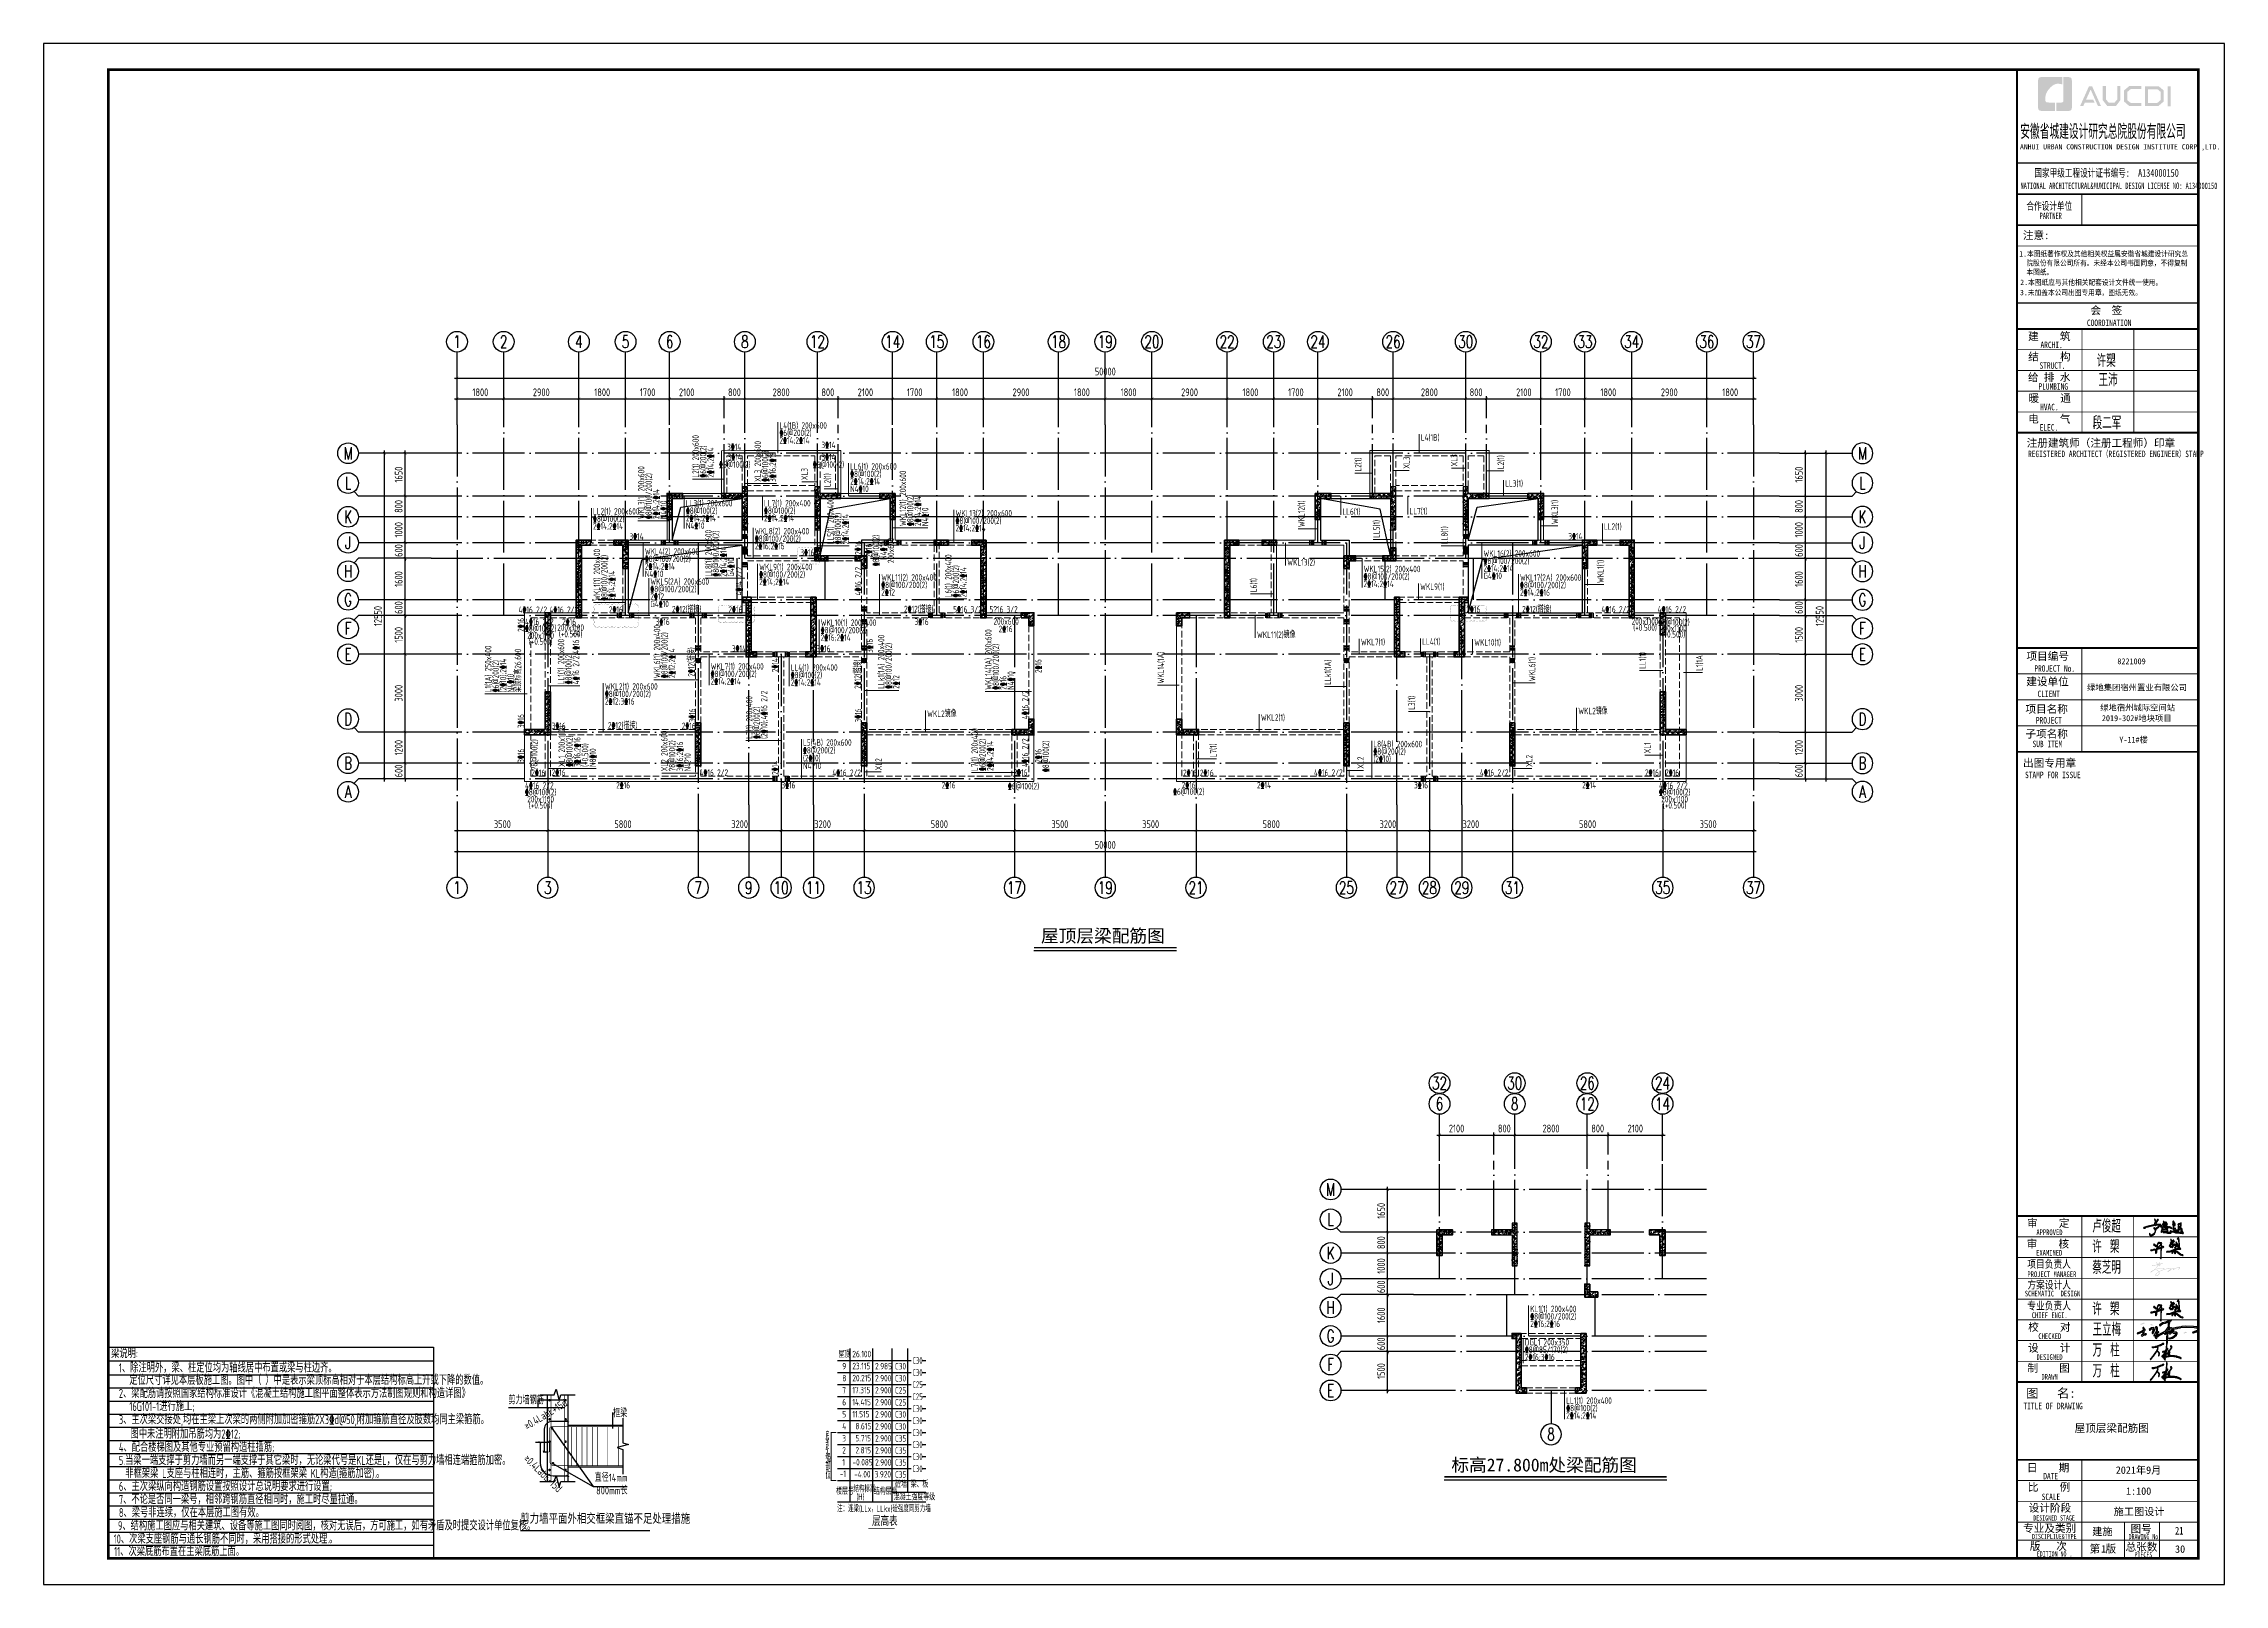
# Model space of a CAD drawing. Extents: x -1307975 to -76406, y -96289 to 379359.
# Drawn here: x -757793 to -673693, y -27247 to 32153 of the extents above; entities that cross this region are included whole.
import ezdxf
from ezdxf.enums import TextEntityAlignment as Align

# ---------------------------------------------------------------- set-up
doc = ezdxf.new("R2010")
doc.units = 0
doc.header["$LTSCALE"] = 1000
for name, pattern in [('__DASH', [0.35, 0.25, -0.1]), ('DASH', [0.35, 0.25, -0.1]), ('DOTE', [2.42, 2, -0.2, 0.02, -0.2])]:
    doc.linetypes.add(name, pattern=pattern)
doc.layers.get('0').update_dxf_attribs({"linetype": 'CONTINUOUS'})
doc.layers.get('DEFPOINTS').update_dxf_attribs({"linetype": 'CONTINUOUS'})
for name, color, linetype in [('-TK', 7, 'CONTINUOUS'), ('A-AXIS', 1, 'CONTINUOUS'), ('A-DOTE', 10, 'DOTE'), ('AXIS_NUM', 7, 'CONTINUOUS'), ('DIM', 2, 'CONTINUOUS'), ('LINK', 6, 'CONTINUOUS'), ('REIND', 1, 'CONTINUOUS'), ('S-0-TEXT', 7, 'CONTINUOUS'), ('S-B表格', 2, 'CONTINUOUS'), ('S-D洞口', 4, 'CONTINUOUS'), ('S-L主梁线', 4, 'DASH'), ('S-L梁编号', 6, 'CONTINUOUS'), ('S-L梁配筋', 7, 'CONTINUOUS'), ('S-Q墙填充', 252, 'CONTINUOUS'), ('S-Q墙实线', 6, 'CONTINUOUS'), ('S-Y一般标注', 3, 'CONTINUOUS'), ('S-Z柱填充', 252, 'CONTINUOUS'), ('S-Z柱实线', 6, 'CONTINUOUS'), ('S-引出线', 40, 'CONTINUOUS'), ('S-文字', 7, 'CONTINUOUS'), ('S-表格线', 54, 'CONTINUOUS'), ('TEXT', 2, 'CONTINUOUS'), ('THIN', 7, 'CONTINUOUS'), ('图签文字', 4, 'CONTINUOUS')]:
    doc.layers.add(name, color=color, linetype=linetype)
for name, color, linetype, lineweight in [('7549', 9, 'CONTINUOUS', 18), ('图框', 9, 'CONTINUOUS', 18), ('图签', 147, 'CONTINUOUS', 18), ('梁附加箍筋', 1, 'CONTINUOUS', 35)]:
    doc.layers.add(name, color=color, linetype=linetype, lineweight=lineweight)
doc.layers.add('审图修改', color=2, linetype='CONTINUOUS', plot=False)
doc.styles.add('-宋体', font='', dxfattribs={"width": 0.7, "height": 300, "bigfont": '宋体.TTF'})
doc.styles.add('HT', font='simhei.ttf')
doc.styles.add('TSSD_Axis', font='complex.shx', dxfattribs={"width": 0.7, "bigfont": 'hztxt.shx'})
doc.styles.add('TSSD_DIMENSION', font='Tssdeng.shx', dxfattribs={"width": 0.7, "bigfont": 'tssdchn.shx'})
doc.styles.add('TSSD_Norm', font='Tssdeng.shx', dxfattribs={"bigfont": 'tssdchn.shx'})
doc.styles.add('TSSD_REIN', font='tssdeng.shx', dxfattribs={"width": 0.7, "height": 300, "bigfont": 'tssdchn.shx'})
doc.styles.add('宋体', font='', dxfattribs={"height": 50})
doc.styles.add('建筑图签-1', font='simhei.ttf', dxfattribs={"width": 0.7})
doc.styles.add('建筑图签-2', font='TXT.shx', dxfattribs={"width": 0.5, "bigfont": 'HZTXT.shx'})
doc.styles.get('-宋体').set_extended_font_data('SimSun')
doc.styles.get('宋体').set_extended_font_data('SimSun')
doc.dimstyles.new('TSSD_100_100', dxfattribs={"dimtxt": 300, "dimasz": 100, "dimexe": 100, "dimexo": 250, "dimgap": 100, "dimtad": 1, "dimdec": 0, "dimzin": 0, "dimdsep": 46, "dimtxsty": 'TSSD_DIMENSION', "dimblk": 'ARCHTICK', "dimcen": 0, "dimdle": 100, "dimclrt": 7, "dimadec": 0, "dimazin": 0, "dimtfac": 1, "dimtdec": 0, "dimtix": 1, "dimtmove": 2, "dimatfit": 3, "dimldrblk": 'ARCHTICK', "dimfxl": 1, "dimtolj": 1, "dimtzin": 0, "dimarcsym": 0})
pattern_1 = [(50, (79242.38, 113232.59), (215.17805, -18.82564), [22.5, -247.5]), (355, (79242.38, 113232.6), (-41.6254, 225.65764), [18, -198]), (100.4514, (79260.31, 113231.02), (173.5528, 206.83186), [19.12206, -210.3426]), (46.1842, (79242.38, 113292.6), (320.1723, -49.6557), [33.75, -371.25]), (96.6356, (79269.06, 113288.45), (280.3988, 292.2354), [28.683, -315.5139]), (351.1842, (79242.38, 113292.6), (280.3986, 292.2356), [27, -297]), (21, (79272.38, 113277.59), (179.0721, -120.78567), [22.5, -247.5]), (326, (79272.38, 113277.6), (72.9946, 217.545), [18, -198]), (71.4514, (79287.3, 113267.52), (252.0668, 96.75915), [19.12206, -210.3426]), (37.5, (79242.38, 113232.59), (3.64796, 99.86816), [0, -195.6, 0, -201, 0, -198.75]), (7.5, (79242.38, 113232.59), (78.92086, 118.32351), [0, -114.6, 0, -191.1, 0, -75.75]), (327.5, (79175.48, 113232.59), (160.14673, -6.76646), [0, -75, 0, -234, 0, -310.5]), (317.5, (79145.48, 113232.59), (174.95585, 30.0315), [0, -97.5, 0, -155.4, 0, -220.5]), (45, (79242.38, 113232.59), (-106.066, 106.066), [])]
pattern_2 = [(50, (73980.54, 281268.66), (215.17805, -18.82564), [22.5, -247.5]), (355, (73980.54, 281268.66), (-41.6254, 225.65764), [18, -198]), (100.4514, (73998.48, 281267.1), (173.55281, 206.83186), [19.12206, -210.34263]), (46.1842, (73980.54, 281328.66), (320.1723, -49.6557), [33.75, -371.25]), (96.6356, (74007.23, 281324.53), (280.3988, 292.23536), [28.6831, -315.5139]), (351.1842, (73980.54, 281328.66), (280.3986, 292.2356), [27, -297]), (21, (74010.54, 281313.66), (179.07212, -120.78567), [22.5, -247.5]), (326, (74010.54, 281313.66), (72.9946, 217.54501), [18, -198]), (71.4514, (74025.47, 281303.6), (252.06679, 96.75915), [19.12206, -210.34263]), (37.5, (73980.544, 281268.66), (3.647957, 99.868156), [0, -195.6, 0, -201, 0, -198.75]), (7.5, (73980.54, 281268.66), (78.92086, 118.323514), [0, -114.6, 0, -191.1, 0, -75.75]), (327.5, (73913.644, 281268.66), (160.14673, -6.766462), [0, -75, 0, -234, 0, -310.5]), (317.5, (73883.64, 281268.66), (174.95585, 30.031495), [0, -97.5, 0, -155.4, 0, -220.5]), (45, (73980.54, 281268.66), (-106.06602, 106.06602), [])]
pattern_3 = [(50, (-691234.5, 31720.38), (215.17805, -18.82564), [22.5, -247.5]), (355, (-691234.5, 31720.38), (-41.6254, 225.6576), [18, -198]), (100.4514, (-691216.58, 31718.8), (173.5528, 206.8319), [19.1221, -210.3426]), (46.1842, (-691234.5, 31780.38), (320.1723, -49.6557), [33.75, -371.25]), (96.6356, (-691207.83, 31776.24), (280.3988, 292.2354), [28.683, -315.514]), (351.1842, (-691234.5, 31780.38), (280.3986, 292.2356), [27, -297]), (21, (-691204.5, 31765.38), (179.0721, -120.78567), [22.5, -247.5]), (326, (-691204.5, 31765.38), (72.9946, 217.545), [18, -198]), (71.4514, (-691189.59, 31755.31), (252.0668, 96.75915), [19.1221, -210.3426]), (37.5, (-691234.51, 31720.38), (3.64796, 99.86816), [0, -195.6, 0, -201, 0, -198.75]), (7.5, (-691234.51, 31720.38), (78.92086, 118.32351), [0, -114.6, 0, -191.1, 0, -75.75]), (327.5, (-691301.41, 31720.38), (160.14673, -6.76646), [0, -75, 0, -234, 0, -310.5]), (317.5, (-691331.41, 31720.38), (174.95585, 30.0315), [0, -97.5, 0, -155.4, 0, -220.5]), (45, (-691234.51, 31720.38), (-106.066, 106.066), [])]
pattern_4 = [(50, (-696496.34, 199756.45), (215.17805, -18.82564), [22.5, -247.5]), (355, (-696496.34, 199756.45), (-41.6254, 225.65764), [18, -198]), (100.4514, (-696478.41, 199754.88), (173.55281, 206.83186), [19.12206, -210.34263]), (46.1842, (-696496.34, 199816.45), (320.1723, -49.6557), [33.75, -371.25]), (96.6356, (-696469.66, 199812.3), (280.3988, 292.23536), [28.6831, -315.5139]), (351.1842, (-696496.34, 199816.45), (280.3986, 292.2356), [27, -297]), (21, (-696466.34, 199801.45), (179.07212, -120.78567), [22.5, -247.5]), (326, (-696466.34, 199801.45), (72.9946, 217.54501), [18, -198]), (71.4514, (-696451.42, 199791.39), (252.06679, 96.75915), [19.12206, -210.34263]), (37.5, (-696496.344, 199756.45), (3.647957, 99.868156), [0, -195.6, 0, -201, 0, -198.75]), (7.5, (-696496.34, 199756.45), (78.92086, 118.323514), [0, -114.6, 0, -191.1, 0, -75.75]), (327.5, (-696563.244, 199756.45), (160.14673, -6.766462), [0, -75, 0, -234, 0, -310.5]), (317.5, (-696593.24, 199756.45), (174.95585, 30.031495), [0, -97.5, 0, -155.4, 0, -220.5]), (45, (-696496.34, 199756.45), (-106.06602, 106.06602), [])]

msp = doc.modelspace()

# ---------------------------------------------------------------- texts
at = {"layer": 'S-L梁编号', "color": 6, "style": 'TSSD_REIN', "width": 0.7}
for s, p in [('L4(1B) 200x600', (-729416.75, 17309.39)), ('L4(1B)', (-704681.2, 16843.7)), ('LL6(1) 200x600', (-726690.2, 15728.08)), ('LL3(1)', (-701427.32, 15074.13)), ('LL3(1) 200x600', (-733023.69, 14308.97)), ('LL7(1) 200x400', (-730011.29, 14308.97)), ('LL2(1) 200x600', (-736606.09, 13997.24)), ('WKL8(2) 200x400', (-730365.95, 13231.72)), ('WKL13(2) 200x600', (-722626.66, 13923.2)), ('LL6(1)', (-707705.41, 13987.42)), ('LL7(1)', (-705118.14, 14003.01)), ('LL2(1)', (-697617.94, 13408.23)), ('WKL4(2) 200x600', (-734606.62, 12450.91)), ('WKL16(2) 200x600', (-702266.58, 12371.77)), ('WKL9(1) 200x400', (-730199.22, 11850.72)), ('WKL13(2)', (-709834.56, 12032.56)), ('WKL15(2) 200x400', (-706887.81, 11774.29)), ('WKL5(2A) 200x600', (-734395.07, 11289.03)), ('WKL11(2) 200x400', (-725490.4, 11447.43)), ('WKL9(1)', (-704708.31, 11092.31)), ('WKL17(2A) 200x600', (-700857.05, 11443.19)), ('WKL10(1) 200x400', (-727825.64, 9704.77)), ('WKL11(2)镜像', (-711001.73, 9239.69)), ('WKL7(1)', (-706993.88, 8958.66)), ('LL4(1)', (-704626.65, 8974.65)), ('WKL10(1)', (-702621.74, 8942.66)), ('WKL7(1) 200x400', (-732068.32, 8019.15)), ('LL4(1) 200x400', (-728980.6, 7974.79)), ('WKL2(1) 200x600', (-736147.92, 7245.15)), ('WKL2镜像', (-723720.71, 6194.34)), ('WKL2(1)', (-710850.04, 6049.37)), ('WKL2镜像', (-698609.56, 6299.49)), ('L5(4B) 200x600', (-728508.57, 5085.05)), ('L8(4B) 200x600', (-706511.61, 5025.31)), ('KL1(1) 200x400', (-700461.3, -16751.94)), ('DGL1 200x350', (-700668.83, -18036.29)), ('LL1(1) 200x400', (-699074.14, -20288.12))]:
    msp.add_text(s, height=250, dxfattribs=at).set_placement(p)
for s, p in [('L2(1) 200x600', (-732523.41, 15419.38)), ('XL3 200x600', (-730128.8, 15256.21)), ('L2(1)', (-706974.92, 15653.57)), ('XL3', (-705111.81, 15763.02)), ('XL3', (-703272.3, 15851.72)), ('L2(1)', (-701476.64, 15750.53)), ('WKL3(1) 200x600', (-734621.59, 13822.45)), ('XL3', (-728328.37, 15320.86)), ('L2(1)', (-727444.44, 15054.08)), ('WKL12(1) 200x600', (-724532.63, 13553.18)), ('LL5(1) 200x400', (-727323.34, 12850.6)), ('WKL12(1)', (-709163.49, 13513.24)), ('WKL3(1)', (-699392.63, 13629.5)), ('LL5(1)', (-706266.56, 13097.59)), ('LL8(1) 200x600', (-732029.54, 11602.45)), ('LL8(1)', (-703641.7, 12850.9)), ('WKL1(1) 200x400', (-736332.16, 10668.95)), ('L6(1) 200x400', (-722778.6, 10804.67)), ('WKL1(1)', (-697628.48, 11358.8)), ('L6(1)', (-711005.41, 11003.87)), ('WKL6(1) 200x400', (-734012.97, 7688.81)), ('L1(1A) 250x400', (-740524.16, 7144.83)), ('LL1(1) 200x600', (-737714.51, 7453.39)), ('LLk1(1A) 200x400', (-725367.66, 7276.57)), ('WKL14(1A) 200x600', (-721235.42, 7241)), ('WKL14(1A)', (-714583.25, 7483.5)), ('LL1(1)', (-696005.18, 8048.92)), ('L1(1A)', (-693814.67, 7968.35)), ('LLk1(1A)', (-708144.32, 7429.74)), ('WKL6(1)', (-700267.82, 7571.31)), ('L3(1)', (-704910.01, 6469.26)), ('L3(1) 200x400', (-730458.44, 5346.8)), ('XL1 200x1100', (-737688.95, 4266.9)), ('XL2 200x600', (-733732.05, 4095.81)), ('L7(1) 200x400', (-721765.34, 4110.86)), ('L7(1)', (-712561.43, 4636.4)), ('XL1', (-695821.67, 4788.39)), ('XL2', (-725473.23, 4135.64)), ('XL2', (-706879.77, 4197.65)), ('XL2', (-700379.13, 4267.38))]:
    msp.add_text(s, height=250, rotation=90, dxfattribs=at).set_placement(p)
at = {"layer": 'S-L梁配筋', "color": 7, "style": 'TSSD_REIN', "width": 0.7}
for s, p in [('2%%13214;2%%13214', (-729416.75, 16734.39)), ('%%1326@200(2)', (-729416.75, 17021.89)), ('2%%13214;2%%13214', (-726690.2, 15153.08)), ('%%1328@100(2)', (-726690.2, 15440.58)), ('%%1328@100(2)', (-733023.69, 14021.47)), ('%%1328@100(2)', (-730011.29, 14021.47)), ('N4%%13210', (-726690.2, 14865.58)), ('2%%13214;2%%13214', (-736606.09, 13422.24)), ('%%1328@100(2)', (-736606.09, 13709.74)), ('2%%13214;2%%13214', (-733023.69, 13733.97)), ('N4%%13210', (-733023.69, 13446.47)), ('2%%13214;2%%13214', (-730011.29, 13733.97)), ('2%%13214;2%%13214', (-722626.66, 13348.2)), ('%%1328@100/200(2)', (-722626.66, 13635.7)), ('3%%13214', (-735200.84, 13027.46)), ('2%%13216;2%%13216', (-730365.95, 12656.72)), ('%%1328@100/200(2)', (-730365.95, 12944.22)), ('2%%13214;2%%13214', (-734606.62, 11875.91)), ('N4%%13210', (-734606.62, 11588.41)), ('%%1328@100/200(2)', (-734606.62, 12163.41)), ('%%1328@100/200(2)', (-730199.22, 11563.22)), ('%%1328@100/200(2)', (-706887.81, 11486.79)), ('%%1328@100/200(2)', (-702266.58, 12084.27)), ('2%%13212', (-734395.07, 10714.03)), ('%%1328@100/200(2)', (-734395.07, 11001.53)), ('2%%13214;2%%13214', (-730199.22, 11275.72)), ('2%%13212', (-725490.4, 10872.43)), ('%%1328@100/200(2)', (-725490.4, 11159.93)), ('2%%13214;2%%13214', (-706887.81, 11199.29)), ('G4%%13210', (-702266.58, 11509.27)), ('2%%13214;2%%13216', (-700857.05, 10868.19)), ('%%1328@100/200(2)', (-700857.05, 11155.69)), ('4%%13216 2/2', (-739478.82, 10203.43)), ('4%%13216 2/2', (-738285.69, 10203.43)), ('G4%%13210', (-734395.07, 10426.53)), ('2%%13212(搭接)', (-733561.23, 10227.64)), ('2%%13212(搭接)', (-724610.26, 10231.35)), ('5%%13216 3/2', (-722716.13, 10219.33)), ('5\ue53216 3/2', (-721314.84, 10219.33)), ('2%%13212(搭接)', (-700774.57, 10227.64)), ('4%%13216 2/2', (-697718.11, 10219.33)), ('4%%13216 2/2', (-695549.34, 10219.33)), ('2%%13216;2%%13214', (-727825.64, 9129.77)), ('%%1328@100/200(2)', (-727825.64, 9417.27)), ('3%%13216', (-724202.56, 9742.48)), ('200x600', (-721163.35, 9750.26)), ('2%%13216', (-720960.48, 9462.76)), ('3%%13214', (-731251.1, 8706.5)), ('3%%13216', (-727989.26, 8706.45)), ('2%%13214;2%%13214', (-732068.32, 7444.15)), ('%%1328@100/200(2)', (-732068.32, 7731.65)), ('2%%13214;2%%13214', (-728980.6, 7399.79)), ('%%1328@100(2)', (-728980.6, 7687.29)), ('2%%13212;3%%13216', (-736147.92, 6670.15)), ('%%1328@100/200(2)', (-736147.92, 6957.65)), ('3%%13216', (-738200.84, 5725.57)), ('2%%13212(搭接)', (-736032.48, 5744.99)), ('(2%%13210)', (-728508.57, 4485.05)), ('N4\ue53210', (-728508.57, 4185.05)), ('(2%%13210)', (-706511.61, 4450.31)), ('2%%13216', (-738985.11, 3918.4)), ('2%%13216', (-738200.84, 3927.62)), ('2%%13216', (-735713.37, 3438.02)), ('3%%13216', (-729340.58, 3438.02)), ('2%%13216', (-723158.99, 3438.02)), ('%%1326@100(2)', (-720606.2, 3399.43)), ('%%1326@100(2)', (-714235.89, 3189.49)), ('2%%13216', (-713850.86, 3914.8)), ('2%%13216', (-713205.46, 3914.8)), ('2%%13214', (-710999.87, 3440.45)), ('3%%13216', (-704943.65, 3440.45)), ('2%%13214', (-698460.53, 3440.45)), ('%%1328@100/200(2)', (-700461.3, -17039.44)), ('2%%13216;2%%13216', (-700461.3, -17326.94)), ('2%%13216;3%%13216', (-700668.83, -18611.29)), ('%%1328@85/170(2)', (-700668.83, -18323.79)), ('2%%13214;2%%13214', (-699074.14, -20863.12)), ('%%1328@100(2)', (-699074.14, -20575.62))]:
    msp.add_text(s, height=250, dxfattribs=at).set_placement(p)
for s, p in [('%%1326@200(2)', (-732235.91, 15419.38)), ('2%%13214;2%%13214', (-731948.41, 15419.38)), ('%%1326@100(2)', (-729841.3, 15256.21)), ('3%%13216;2%%13216', (-729553.8, 15256.21)), ('%%1328@100/200(2)', (-734334.09, 13822.45)), ('2%%13214;2%%13214', (-734046.59, 13822.45)), ('N4%%13210', (-733759.09, 13822.45)), ('%%1328@100(2)', (-724245.13, 13553.18)), ('2%%13214;2%%13214', (-723957.63, 13553.18)), ('%%1328@100(2)', (-727035.84, 12850.6)), ('2%%13214;2%%13214', (-726748.34, 12850.6)), ('N4%%13210', (-723670.13, 13553.18)), ('%%1328@100/200(2)', (-731742.04, 11602.45)), ('2%%13216', (-726256.23, 12442.41)), ('%%1328@100/200(2)', (-736044.66, 10668.95)), ('2%%13214;2%%13214', (-731454.54, 11602.45)), ('G4%%13210', (-731167.04, 11602.45)), ('4%%13216 2/2', (-726256.23, 10877.17)), ('%%1326@200(2)', (-722491.1, 10804.67)), ('2%%13214;2%%13214', (-722203.6, 10804.67)), ('2%%13214;2%%13214', (-735757.16, 10668.95)), ('2%%13216', (-739259.95, 9473.93)), ('梁顶标高26.600', (-739374.16, 7144.83)), ('%%1328@100(2)', (-737427.01, 7453.39)), ('%%1328@100/200(2)', (-733725.47, 7688.81)), ('2%%13212;2%%13214', (-733437.97, 7688.81)), ('2%%13212(搭接)', (-732691.96, 7746.32)), ('%%1328@100/200(2)', (-725080.16, 7276.57)), ('%%1328@100/200(2)', (-720947.92, 7241)), ('%%1326@200(2)', (-740236.66, 7144.83)), ('(2%%13210);2%%13214', (-739949.16, 7144.83)), ('N4%%13210', (-739661.66, 7144.83)), ('2%%13212(搭接)', (-726273.31, 7276.57)), ('2%%13212', (-724792.66, 7276.57)), ('2%%13216', (-720660.42, 7241)), ('N4%%13210', (-720372.92, 7241)), ('2%%13216', (-719309, 7886.39)), ('(2%%13210);4%%13216 2/2', (-729883.44, 5346.8)), ('4%%13216 2/2', (-719817.71, 6112.14)), ('3%%13216', (-739259.95, 5763.26)), ('3%%13216', (-732656.2, 5982.15)), ('%%1326@200(2)', (-730170.94, 5346.8)), ('3%%13216', (-726256.23, 5982.63)), ('\ue5328@100(2)', (-738746.31, 4139.14)), ('%%1328@100(2)', (-737388.95, 4266.9)), ('3%%13216;2%%13216', (-737088.95, 4266.9)), ('\ue5328@100(2)', (-733432.05, 4095.81)), ('3%%13216;2%%13216', (-733132.05, 4095.81)), ('%%1326@200(2)', (-721465.34, 4110.86)), ('2%%13214;2%%13214', (-721165.34, 4110.86)), ('4%%13216 2/2', (-719817.71, 4267.36)), ('%%1328@100(2)', (-719021.5, 4067.54)), ('3%%13216', (-739259.95, 4427.11)), ('(+0.500)', (-736788.95, 4266.9)), ('N4\ue53210', (-732832.05, 4095.81)), ('2%%13214', (-729457.59, 3960.83)), ('2%%13216', (-719309, 4425.85))]:
    msp.add_text(s, height=250, rotation=90, dxfattribs=at).set_placement(p)
for p in [(-731141.68, 15726.1), (-727525.01, 15726.1)]:
    msp.add_text('%%1326@100(2)', height=250, dxfattribs=at).set_placement(p, align=Align.BOTTOM_CENTER)
at = {"layer": 'S-L梁配筋', "color": 1, "style": 'TSSD_REIN', "width": 0.7}
for s, p in [('3%%13214', (-731433.12, 16480.22)), ('3%%13216', (-728609.48, 12411.04)), ('3%%13214', (-698993.23, 13035.69)), ('2%%13214;2%%13214', (-702266.58, 11796.77)), ('2%%13216', (-735993.21, 10210.33)), ('2%%13216', (-731383.88, 10210.33)), ('2%%13216', (-702927.73, 10219.33)), ('4%%13216 2/2', (-739226.5, 9738.49)), ('2%%13216', (-737797.12, 9738.49)), ('3%%13216', (-734190.12, 9738.49)), ('2%%13216', (-733183, 5725.57)), ('%%1328@200(2)', (-728508.57, 4785.05)), ('%%1328@200(2)', (-706511.61, 4737.81)), ('4%%13216 2/2', (-739226.5, 3425.41)), ('2%%13216', (-713902.06, 3440.45)), ('4%%13216 2/2', (-695494.46, 3425.41))]:
    msp.add_text(s, height=250, dxfattribs=at).set_placement(p)
for p in [(-731141.68, 16013.6), (-727525.01, 16481.73), (-727525.01, 16013.6)]:
    msp.add_text('3%%13214', height=250, dxfattribs=at).set_placement(p, align=Align.BOTTOM_CENTER)
at = {"layer": 'S-L梁配筋', "color": 7, "style": 'TSSD_REIN', "width": 0.7}
for s, p in [('2%%13216', (-725781.07, 12611.47)), ('%%1328@100(2)', (-725493.57, 12611.47)), ('N4%%13210', (-725206.07, 12611.47)), ('200x600', (-724918.57, 12611.47))]:
    msp.add_text(s, height=250, rotation=90, dxfattribs=at).set_placement(p, align=Align.BOTTOM_CENTER)
at = {"layer": 'S-L梁配筋', "color": 1, "style": 'TSSD_REIN', "width": 0.7}
for s, p in [('4%%13214 2/2', (-730845.56, 10877.17)), ('4%%13216 2/2;4%%13216 2/2', (-737139.51, 7453.39)), ('N8%%13210', (-736488.95, 4266.9))]:
    msp.add_text(s, height=250, rotation=90, dxfattribs=at).set_placement(p)
at = {"layer": 'S-L梁配筋', "color": 7, "style": 'TSSD_REIN', "width": 0.7}
for s, p in [('%%1328@100(2)', (-738625.65, 9484.66)), ('200x1100', (-738625.65, 9212.08)), ('(+0.500)', (-738625.65, 8977.09)), ('200x1100', (-737467.81, 9513.36)), ('(+0.500)', (-737467.81, 9266.31)), ('200x1100', (-696035.06, 9752.41)), ('(+0.500)', (-696035.06, 9517.41)), ('%%1328@100(2)', (-694919.22, 9722.22)), ('200x1100', (-694944.14, 9490.19)), ('(+0.500)', (-694944.14, 9255.19)), ('%%1328@100(2)', (-738625.65, 3171.58)), ('%%1328@100(2)', (-694893.62, 3171.58)), ('200x1100', (-738625.65, 2899)), ('(+0.500)', (-738625.65, 2664)), ('200x1100', (-694893.62, 2899)), ('(+0.500)', (-694893.62, 2664))]:
    msp.add_text(s, height=250, dxfattribs=at).set_placement(p, align=Align.CENTER)
msp.add_text('2%%13214', height=250, rotation=90, dxfattribs=at).set_placement((-729457.58, 8460.67), align=Align.RIGHT)
msp.add_text('3%%13216', height=250, rotation=90, dxfattribs=at).set_placement((-725813.35, 8936.38), align=Align.CENTER)
for s, p in [('4%%13216 2/2', (-731395.76, 3922.93)), ('4%%13216 2/2', (-726274.06, 3919.74)), ('2%%13216', (-719850.84, 3928.17)), ('4%%13216 2/2', (-707698.06, 3925.91)), ('4%%13216 2/2', (-701300.86, 3925.91)), ('2%%13216', (-695500.86, 3924.68)), ('2%%13216', (-694721.75, 3924.68))]:
    msp.add_text(s, height=250, dxfattribs=at).set_placement(p, align=Align.RIGHT)
at = {"layer": 'S-文字', "style": '-宋体'}
for s, p in [('屋顶层梁配筋图', (-719329.7, -2491.73)), ('标高27.800m处梁配筋图', (-703505.47, -22893))]:
    msp.add_text(s, height=500, dxfattribs=at).set_placement(p)
at = {"layer": 'S-文字', "style": 'TSSD_REIN', "width": 0.7}
for s, p in [('梁说明:  ', (-755190.05, -18520.47)), ('1、除注明外，梁、柱定位均为轴线居中布置或梁与柱边齐。', (-754890.2, -19075.89)), ('定位尺寸详见本层板施工图。图中（ ）中是表示梁顶标高相对于本层结构标高上升或下降的数值。', (-754487.41, -19552.14)), ('2、梁配筋请按照国家结构标准设计《混凝土结构施工图平面整体表示方法制图规则和构造详图》', (-754890.2, -20057.64)), ('16G101-1进行施工;', (-754487.19, -20563.14)), ('3、主次梁交接处,均在主梁上次梁的两侧附加加密箍筋2X3\x84d@50,附加箍筋直径及肢数均同主梁箍筋。', (-754890.2, -21068.64)), ('4、配合楼梯图及其他专业预留构造柱插筋;', (-754890.2, -22136.39)), ('图中未注明附加吊筋均为2%%13212;', (-754442.55, -21625.48)), ('5.当梁一端支撑于剪力墙而另一端支撑于其它梁时，无论梁代号是KL还是L，仅在与剪力墙相连端箍筋加密。', (-754890.2, -22641.89)), ('6、主次梁纵向构造钢筋设置按照设计总说明要求进行设置;', (-754890.2, -23644.39)), ('非框架梁 L支座与柱相连时，主筋、箍筋按框架梁 KL构造(箍筋加密).。', (-754643.08, -23145.57)), ('7、不论是否同一梁号，相邻跨钢筋直径相同时，施工时尽量拉通。', (-754890.2, -24149.89)), ('8、梁号非连续，仅在本层施工图有效。', (-754890.2, -24655.39)), ('9、结构施工图应与相关建筑、设备等施工图同时阅图，核对无误后，方可施工，如有矛盾及时提交设计单位复核。', (-754925.9, -25160.89)), ('10、次梁支座钢筋与通长钢筋不同时，采用搭接的形式处理.。', (-755091.85, -25672.16)), ('11、次梁底筋布置在主梁底筋上面。', (-755073.16, -26153.11))]:
    msp.add_text(s, height=350, dxfattribs=at).set_placement(p)
at = {"layer": '图签文字', "color": 1, "style": '建筑图签-1'}
msp.add_text('屋顶层梁配筋图', height=300, dxfattribs=at).set_placement((-679469.76, -21373.06))
at = {"layer": '图签文字', "color": 1, "style": '建筑图签-1', "width": 0.8}
msp.add_text('21', height=300, dxfattribs=at).set_placement((-675596.57, -25327.83))

# ---------------------------------------------------------------- blocks, each defined once
blk = doc.blocks.new('院标1')
h = blk.add_hatch(color=150)
h.dxf.hatch_style = 1
h.set_gradient(color1=(33, 113, 253), color2=(33, 113, 253), tint=1, name='INVCURVED')
edge = h.paths.add_edge_path()
edge.add_spline(control_points=[(116373, 648379), (116379, 648379), (116382, 648379), (116391, 648379), (116391, 648379), (116391, 648379), (116616, 648379), (116616, 648379), (116616, 648379), (116616, 648379), (116616, 648054), (116616, 648054), (116616, 648054), (116616, 648054), (116108, 648054), (116108, 648054), (116108, 648054), (116028, 648054), (115963, 648111), (115963, 648199), (115963, 648199), (115963, 648199), (115963, 649215), (115963, 649215), (115963, 649215), (115963, 649295), (116018, 649360), (116108, 649360), (116108, 649360), (116108, 649360), (116897, 649360), (116897, 649360), (116897, 649360), (116897, 649360), (116897, 649080), (116897, 649080), (116897, 649080), (116897, 649080), (116566, 649140), (116356, 648859), (116356, 648859), (116245, 648719), (116240, 648545), (116247, 648466), (116247, 648466), (116254, 648386), (116247, 648466), (116247, 648466), (116247, 648466), (116247, 648466), (116258, 648374), (116373, 648379)], knot_values=[0, 0, 0, 0, 0.071429, 0.071429, 0.071429, 0.107143, 0.142857, 0.142857, 0.142857, 0.178571, 0.214286, 0.214286, 0.214286, 0.25, 0.285714, 0.285714, 0.285714, 0.321429, 0.357143, 0.357143, 0.357143, 0.392857, 0.428571, 0.428571, 0.428571, 0.464286, 0.5, 0.5, 0.5, 0.535714, 0.571429, 0.571429, 0.571429, 0.607143, 0.642857, 0.642857, 0.642857, 0.678571, 0.714286, 0.714286, 0.714286, 0.75, 0.785714, 0.785714, 0.785714, 0.821429, 0.857143, 0.857143, 0.857143, 0.928571, 1, 1, 1, 1], degree=3, periodic=0)
h = blk.add_hatch(color=150)
h.dxf.hatch_style = 1
h.set_gradient(color1=(33, 113, 253), color2=(33, 113, 253), tint=1, name='INVCURVED')
edge = h.paths.add_edge_path()
edge.add_spline(control_points=[(117268, 649215), (117268, 649215), (117268, 648199), (117268, 648199), (117268, 648199), (117268, 648114), (117212, 648054), (117123, 648054), (117123, 648054), (117123, 648054), (116663, 648054), (116663, 648054), (116663, 648054), (116663, 648054), (116663, 648379), (116663, 648379), (116663, 648379), (116663, 648379), (116865, 648379), (116865, 648379), (116865, 648379), (116907, 648379), (116941, 648413), (116941, 648455), (116941, 648455), (116941, 648455), (116941, 649360), (116941, 649360), (116941, 649360), (116941, 649360), (117123, 649360), (117123, 649360), (117123, 649360), (117204, 649360), (117268, 649306), (117268, 649215)], knot_values=[0, 0, 0, 0, 0.1, 0.1, 0.1, 0.15, 0.2, 0.2, 0.2, 0.25, 0.3, 0.3, 0.3, 0.35, 0.4, 0.4, 0.4, 0.45, 0.5, 0.5, 0.5, 0.55, 0.6, 0.6, 0.6, 0.65, 0.7, 0.7, 0.7, 0.75, 0.8, 0.8, 0.8, 0.9, 1, 1, 1, 1], degree=3, periodic=0)
blk = doc.blocks.new('ljc')
at = {"linetype": 'Continuous'}
h = blk.add_hatch(color=0, dxfattribs=at)
h.paths.add_polyline_path([(2023, 1568), (2019, 1564), (2020, 1562), (2024, 1562), (2022, 1552), (1955, 1538), (1933, 1530), (1930, 1527), (1929, 1525), (1931, 1523), (1944, 1524), (1946, 1526), (1942, 1528), (1960, 1535), (1967, 1535), (1975, 1538), (1985, 1539), (1998, 1543), (2010, 1544), (2018, 1547), (2025, 1546), (2035, 1549), (2061, 1550), (2052, 1537), (2042, 1528), (2028, 1521), (2023, 1521), (2018, 1526), (2015, 1527), (2013, 1525), (2013, 1521), (2019, 1516), (2022, 1508), (2022, 1494), (2012, 1477), (2000, 1469), (1988, 1467), (1982, 1473), (1980, 1480), (1978, 1482), (1978, 1475), (1981, 1468), (1988, 1463), (1994, 1463), (2005, 1467), (2018, 1478), (2027, 1493), (2028, 1504), (2025, 1517), (2033, 1518), (2054, 1533), (2067, 1549), (2067, 1552), (2064, 1555), (2029, 1553), (2036, 1575), (2049, 1591), (2047, 1593), (2043, 1592), (2028, 1573), (2025, 1589), (2021, 1597), (2018, 1599), (2017, 1597), (2020, 1590)])
h.paths.add_polyline_path([(2081, 1522), (2081, 1528), (2075, 1541), (2093, 1562), (2097, 1572), (2094, 1577), (2087, 1576), (2089, 1572), (2092, 1572), (2091, 1567), (2080, 1551), (2066, 1537), (2065, 1535), (2067, 1533), (2073, 1535), (2077, 1523), (2077, 1513), (2072, 1496), (2072, 1492), (2074, 1490), (2078, 1494), (2083, 1510), (2099, 1510), (2119, 1507), (2119, 1500), (2116, 1496), (2108, 1493), (2087, 1496), (2084, 1492), (2087, 1489), (2103, 1488), (2122, 1483), (2140, 1484), (2148, 1482), (2152, 1486), (2152, 1491), (2148, 1488), (2125, 1488), (2114, 1490), (2124, 1499), (2126, 1509), (2121, 1512), (2119, 1511), (2108, 1514), (2124, 1523), (2132, 1532), (2130, 1535), (2121, 1536), (2115, 1533), (2109, 1533), (2123, 1555), (2121, 1559), (2114, 1557), (2116, 1564), (2115, 1569), (2111, 1573), (2105, 1572), (2093, 1554)])
h.paths.add_polyline_path([(2089, 1535), (2097, 1535), (2112, 1551), (2116, 1552), (2111, 1543), (2099, 1528), (2101, 1526), (2114, 1528), (2121, 1531), (2124, 1530), (2118, 1524), (2101, 1515), (2084, 1514), (2084, 1518)], flags=16)
h.paths.add_polyline_path([(2093, 1537), (2095, 1540), (2103, 1546), (2096, 1537)], flags=16)
h.paths.add_polyline_path([(2093, 1544), (2094, 1549), (2106, 1568), (2109, 1569), (2111, 1567), (2108, 1554), (2104, 1550)], flags=16)
h.paths.add_polyline_path([(2141, 1534), (2138, 1533), (2137, 1531), (2142, 1527), (2155, 1522), (2158, 1523), (2153, 1528)])
h.paths.add_polyline_path([(2175, 1522), (2173, 1524), (2172, 1546), (2183, 1545), (2185, 1547), (2183, 1557), (2178, 1566), (2177, 1561), (2180, 1556), (2181, 1550), (2175, 1550), (2170, 1554), (2169, 1574), (2171, 1574), (2175, 1569), (2176, 1571), (2170, 1579), (2167, 1579), (2165, 1577), (2164, 1562), (2166, 1553), (2163, 1553), (2162, 1551), (2167, 1547), (2169, 1537), (2169, 1524), (2166, 1521), (2165, 1517), (2168, 1513), (2170, 1513), (2173, 1517), (2180, 1517), (2178, 1502), (2175, 1500), (2167, 1499), (2175, 1496), (2180, 1497), (2183, 1500), (2184, 1511), (2187, 1521), (2185, 1523)])
h.paths.add_polyline_path([(2233, 1542), (2233, 1564), (2231, 1567), (2215, 1558), (2210, 1557), (2206, 1552), (2211, 1548), (2211, 1551), (2229, 1560), (2228, 1542), (2227, 1537), (2224, 1533), (2220, 1534), (2213, 1542), (2211, 1543), (2209, 1541), (2209, 1508), (2189, 1508), (2187, 1506), (2191, 1503), (2213, 1503), (2217, 1511), (2222, 1516), (2232, 1518), (2234, 1513), (2234, 1505), (2227, 1505), (2232, 1502), (2232, 1500), (2228, 1497), (2229, 1493), (2239, 1495), (2243, 1489), (2243, 1486), (2212, 1492), (2189, 1492), (2179, 1494), (2176, 1496), (2167, 1496), (2164, 1498), (2154, 1499), (2147, 1503), (2144, 1503), (2143, 1501), (2144, 1498), (2153, 1494), (2174, 1491), (2186, 1487), (2211, 1487), (2222, 1484), (2230, 1484), (2243, 1480), (2249, 1480), (2251, 1482), (2244, 1496), (2246, 1499), (2238, 1503), (2239, 1513), (2237, 1520), (2233, 1523), (2224, 1522), (2214, 1516), (2212, 1522), (2213, 1536), (2220, 1530), (2228, 1530), (2230, 1532)])
at = {"color": 0, "linetype": 'Continuous'}
for points in [[(1930, 1527), (1929, 1525), (1931, 1523), (1944, 1524), (1946, 1526), (1942, 1528), (1960, 1535), (1967, 1535), (1975, 1538), (1985, 1539), (1998, 1543), (2010, 1544), (2018, 1547), (2025, 1546), (2035, 1549), (2061, 1550), (2052, 1537), (2042, 1528), (2028, 1521), (2023, 1521), (2018, 1526), (2015, 1527), (2013, 1525), (2013, 1521), (2019, 1516), (2022, 1508), (2022, 1494), (2012, 1477), (2000, 1469), (1988, 1467), (1982, 1473), (1980, 1480), (1978, 1482), (1978, 1475), (1981, 1468), (1988, 1463), (1994, 1463), (2005, 1467), (2018, 1478), (2027, 1493), (2028, 1504), (2025, 1517), (2033, 1518), (2054, 1533), (2067, 1549), (2067, 1552), (2064, 1555), (2029, 1553), (2036, 1575), (2049, 1591), (2047, 1593), (2043, 1592), (2028, 1573), (2025, 1589), (2021, 1597), (2018, 1599), (2017, 1597), (2020, 1590), (2023, 1568), (2019, 1564), (2020, 1562), (2024, 1562), (2022, 1552), (1955, 1538), (1933, 1530), (1930, 1527)], [(2163, 1553), (2162, 1551), (2167, 1547), (2169, 1537), (2169, 1524), (2166, 1521), (2165, 1517), (2168, 1513), (2170, 1513), (2173, 1517), (2180, 1517), (2178, 1502), (2175, 1500), (2167, 1499), (2175, 1496), (2180, 1497), (2183, 1500), (2184, 1511), (2187, 1521), (2185, 1523), (2175, 1522), (2173, 1524), (2172, 1546), (2183, 1545), (2185, 1547), (2183, 1557), (2178, 1566), (2177, 1561), (2180, 1556), (2181, 1550), (2175, 1550), (2170, 1554), (2169, 1574), (2171, 1574), (2175, 1569), (2176, 1571), (2170, 1579), (2167, 1579), (2165, 1577), (2164, 1562), (2166, 1553), (2163, 1553)], [(2016, 1561), (2015, 1560), (2017, 1560), (2016, 1561)], [(2017, 1562), (2016, 1561), (2019, 1561), (2017, 1562)], [(2066, 1537), (2065, 1535), (2067, 1533), (2073, 1535), (2077, 1523), (2077, 1513), (2072, 1496), (2072, 1492), (2074, 1490), (2078, 1494), (2083, 1510), (2099, 1510), (2119, 1507), (2119, 1500), (2116, 1496), (2108, 1493), (2087, 1496), (2084, 1492), (2087, 1489), (2103, 1488), (2122, 1483), (2140, 1484), (2148, 1482), (2152, 1486), (2152, 1491), (2148, 1488), (2125, 1488), (2114, 1490), (2124, 1499), (2126, 1509), (2121, 1512), (2119, 1511), (2108, 1514), (2124, 1523), (2132, 1532), (2130, 1535), (2121, 1536), (2115, 1533), (2109, 1533), (2123, 1555), (2121, 1559), (2114, 1557), (2116, 1564), (2115, 1569), (2111, 1573), (2105, 1572), (2093, 1554), (2081, 1522), (2081, 1528), (2075, 1541), (2093, 1562), (2097, 1572), (2094, 1577), (2087, 1576), (2089, 1572), (2092, 1572), (2091, 1567), (2080, 1551), (2066, 1537)], [(2084, 1514), (2084, 1518), (2089, 1535), (2097, 1535), (2112, 1551), (2116, 1552), (2111, 1543), (2099, 1528), (2101, 1526), (2114, 1528), (2121, 1531), (2124, 1530), (2118, 1524), (2101, 1515), (2084, 1514)], [(2093, 1544), (2094, 1549), (2106, 1568), (2109, 1569), (2111, 1567), (2108, 1554), (2104, 1550), (2093, 1544)], [(2093, 1537), (2095, 1540), (2103, 1546), (2096, 1537), (2093, 1537)], [(2138, 1533), (2137, 1531), (2142, 1527), (2155, 1522), (2158, 1523), (2153, 1528), (2141, 1534), (2138, 1533)], [(2144, 1503), (2143, 1501), (2144, 1498), (2153, 1494), (2174, 1491), (2186, 1487), (2211, 1487), (2222, 1484), (2230, 1484), (2243, 1480), (2249, 1480), (2251, 1482), (2244, 1496), (2246, 1499), (2238, 1503), (2239, 1513), (2237, 1520), (2233, 1523), (2224, 1522), (2214, 1516), (2212, 1522), (2213, 1536), (2220, 1530), (2228, 1530), (2230, 1532), (2233, 1542), (2233, 1564), (2231, 1567), (2215, 1558), (2210, 1557), (2206, 1552), (2211, 1548), (2211, 1551), (2229, 1560), (2228, 1542), (2227, 1537), (2224, 1533), (2220, 1534), (2213, 1542), (2211, 1543), (2209, 1541), (2209, 1508), (2189, 1508), (2187, 1506), (2191, 1503), (2213, 1503), (2217, 1511), (2222, 1516), (2232, 1518), (2234, 1513), (2234, 1505), (2227, 1505), (2232, 1502), (2232, 1500), (2228, 1497), (2229, 1493), (2239, 1495), (2243, 1489), (2243, 1486), (2212, 1492), (2189, 1492), (2179, 1494), (2176, 1496), (2167, 1496), (2164, 1498), (2154, 1499), (2147, 1503), (2144, 1503)], [(2177, 1569), (2176, 1570), (2175, 1567), (2177, 1565), (2177, 1569)]]:
    blk.add_lwpolyline(points, dxfattribs=at)
blk = doc.blocks.new('A$C6AF37BC7')
h = blk.add_hatch(color=256)
h.paths.add_polyline_path([(660, -48), (672, -48), (678, -96)], flags=16)
h.paths.add_polyline_path([(708, 144), (702, 150), (660, 126), (672, 66), (666, 36), (456, -42), (366, -60), (294, -60), (276, -72), (288, -96), (456, -72), (612, -12), (564, -102), (552, -114), (546, -96), (534, -102), (534, -138), (558, -144), (654, -18), (654, 6), (672, 12), (678, -30), (648, -30), (642, -54), (654, -84), (654, -138), (684, -168), (708, -156), (714, -60), (804, -108), (948, -228), (1038, -258), (1062, -258), (1074, -246), (1056, -228), (1032, -228), (954, -192), (786, -60), (708, -30), (714, 24), (756, 30), (816, 54), (954, 48), (972, 66), (948, 84), (810, 84), (702, 48), (690, 120), (726, 132), (720, 144)])
h.paths.add_polyline_path([(852, 216), (864, 216), (870, 174), (840, 198)], flags=16)
h.paths.add_polyline_path([(-312, 282), (-318, 288), (-336, 288), (-348, 276), (-246, 180), (-222, 192), (-222, 210)], flags=17)
h.paths.add_polyline_path([(546, 330), (552, 330), (564, 300), (558, 216), (486, 174), (462, 180), (438, 222)], flags=16)
h.paths.add_polyline_path([(-102, 342), (-48, 336), (-18, 324), (18, 324), (-36, 246), (-174, 96), (-156, 246), (-132, 306)], flags=16)
h.paths.add_polyline_path([(-66, 366), (-72, 372), (-108, 372), (-138, 342), (-168, 288), (-192, 192), (-204, 18), (-228, -78), (-228, 6), (-258, 42), (-306, 48), (-438, 12), (-456, 12), (-468, 24), (-498, 0), (-486, -12), (-420, -12), (-318, 18), (-270, 18), (-252, -6), (-252, -102), (-264, -138), (-240, -156), (-216, -132), (-192, -72), (-174, 60), (-108, 66), (12, 108), (0, 0), (0, -366), (-18, -342), (-24, -372), (-6, -396), (24, -396), (24, -78), (42, 120), (108, 132), (132, 144), (144, 162), (132, 174), (66, 162), (48, 210), (48, 240), (18, 240), (12, 138), (-144, 90), (-114, 138), (-24, 228), (54, 330), (36, 354), (-18, 354)])
h.paths.add_polyline_path([(756, 378), (750, 384), (732, 384), (714, 366), (732, 360), (738, 324), (714, 180), (714, 156), (726, 144), (750, 162), (762, 366)])
h.paths.add_polyline_path([(498, 516), (492, 522), (474, 516), (492, 474), (486, 378), (444, 336), (468, 324), (552, 366), (426, 246), (408, 210), (414, 192), (462, 150), (504, 150), (552, 180), (552, 138), (570, 132), (582, 150), (588, 198), (666, 258), (648, 246), (690, 240), (702, 258), (666, 294), (588, 240), (588, 324), (564, 348), (630, 402), (654, 426), (654, 438), (636, 444), (534, 390), (576, 432), (618, 456), (630, 480), (606, 486), (570, 462), (516, 408), (516, 492)])
h.paths.add_polyline_path([(846, 594), (840, 600), (828, 600), (798, 570), (780, 522), (792, 516), (840, 570), (852, 516), (864, 264), (840, 246), (792, 246), (786, 258), (804, 294), (804, 324), (786, 330), (756, 264), (756, 240), (810, 204), (786, 174), (792, 162), (822, 186), (888, 102), (900, 96), (918, 114), (894, 216), (882, 510), (870, 570)])
at = {"linetype": 'Continuous'}
for points in [[(-66, 366), (-72, 372), (-108, 372), (-138, 342), (-168, 288), (-192, 192), (-204, 18), (-228, -78), (-228, 6), (-258, 42), (-306, 48), (-438, 12), (-456, 12), (-468, 24), (-498, 0), (-486, -12), (-420, -12), (-318, 18), (-270, 18), (-252, -6), (-252, -102), (-264, -138), (-240, -156), (-216, -132), (-192, -72), (-174, 60), (-108, 66), (12, 108), (0, 0), (0, -366), (-18, -342), (-24, -372), (-6, -396), (24, -396), (24, -78), (42, 120), (108, 132), (132, 144), (144, 162), (132, 174), (66, 162), (48, 210), (48, 240), (18, 240), (12, 138), (-144, 90), (-114, 138), (-24, 228), (54, 330), (36, 354), (-18, 354), (-66, 366)], [(-312, 282), (-318, 288), (-336, 288), (-348, 276), (-246, 180), (-222, 192), (-222, 210), (-312, 282)], [(-102, 342), (-48, 336), (-18, 324), (18, 324), (-36, 246), (-174, 96), (-156, 246), (-132, 306), (-102, 342)], [(708, 144), (702, 150), (660, 126), (672, 66), (666, 36), (456, -42), (366, -60), (294, -60), (276, -72), (288, -96), (456, -72), (612, -12), (564, -102), (552, -114), (546, -96), (534, -102), (534, -138), (558, -144), (654, -18), (654, 6), (672, 12), (678, -30), (648, -30), (642, -54), (654, -84), (654, -138), (684, -168), (708, -156), (714, -60), (804, -108), (948, -228), (1038, -258), (1062, -258), (1074, -246), (1056, -228), (1032, -228), (954, -192), (786, -60), (708, -30), (714, 24), (756, 30), (816, 54), (954, 48), (972, 66), (948, 84), (810, 84), (702, 48), (690, 120), (726, 132), (720, 144), (708, 144)], [(498, 516), (492, 522), (474, 516), (492, 474), (486, 378), (444, 336), (468, 324), (552, 366), (426, 246), (408, 210), (414, 192), (462, 150), (504, 150), (552, 180), (552, 138), (570, 132), (582, 150), (588, 198), (666, 258), (648, 246), (690, 240), (702, 258), (666, 294), (588, 240), (588, 324), (564, 348), (630, 402), (654, 426), (654, 438), (636, 444), (534, 390), (576, 432), (618, 456), (630, 480), (606, 486), (570, 462), (516, 408), (516, 492), (498, 516)], [(546, 330), (552, 330), (564, 300), (558, 216), (486, 174), (462, 180), (438, 222), (546, 330)], [(756, 378), (750, 384), (732, 384), (714, 366), (732, 360), (738, 324), (714, 180), (714, 156), (726, 144), (750, 162), (762, 366), (756, 378)], [(846, 594), (840, 600), (828, 600), (798, 570), (780, 522), (792, 516), (840, 570), (852, 516), (864, 264), (840, 246), (792, 246), (786, 258), (804, 294), (804, 324), (786, 330), (756, 264), (756, 240), (810, 204), (786, 174), (792, 162), (822, 186), (888, 102), (900, 96), (918, 114), (894, 216), (882, 510), (870, 570), (846, 594)], [(852, 216), (864, 216), (870, 174), (840, 198), (852, 216)], [(660, -48), (672, -48), (678, -96), (660, -48)]]:
    blk.add_lwpolyline(points, dxfattribs=at)
blk = doc.blocks.new('A1')
at = {"linetype": 'Continuous'}
h = blk.add_hatch(color=0, dxfattribs=at)
h.dxf.hatch_style = 1
h.paths.add_polyline_path([(81575, 12347), (81575, 12351), (81580, 12356), (81578, 12359), (81585, 12364), (81597, 12383), (81605, 12355)], flags=16)
h.paths.add_polyline_path([(81561, 12316), (81561, 12321), (81569, 12329), (81577, 12329), (81597, 12335), (81609, 12335), (81610, 12305), (81607, 12294), (81604, 12291), (81594, 12289), (81572, 12303)], flags=16)
h.paths.add_polyline_path([(81455, 11915), (81460, 11939), (81466, 11945), (81466, 11951), (81473, 11955), (81476, 11967), (81481, 11969), (81490, 11980), (81497, 11983), (81511, 12003), (81519, 12004), (81532, 12017), (81541, 12022), (81548, 12030), (81561, 12033), (81565, 12038), (81569, 12038), (81570, 12031), (81575, 12027), (81577, 12012), (81580, 12006), (81578, 11982), (81554, 11947), (81551, 11947), (81532, 11927), (81529, 11927), (81506, 11911), (81500, 11911), (81493, 11907), (81463, 11907)], flags=16)
h.paths.add_polyline_path([(81439, 11923), (81437, 11921), (81442, 11905), (81453, 11894), (81469, 11889), (81495, 11887), (81498, 11891), (81522, 11897), (81533, 11903), (81538, 11910), (81546, 11913), (81554, 11923), (81557, 11921), (81559, 11926), (81577, 11942), (81577, 11945), (81583, 11951), (81594, 11971), (81599, 11995), (81604, 12003), (81597, 12011), (81594, 12028), (81591, 12031), (81589, 12039), (81585, 12044), (81585, 12049), (81589, 12049), (81599, 12057), (81612, 12062), (81617, 12068), (81623, 12068), (81629, 12073), (81647, 12078), (81650, 12083), (81655, 12083), (81669, 12091), (81676, 12091), (81677, 12094), (81685, 12095), (81695, 12102), (81701, 12102), (81708, 12107), (81737, 12115), (81740, 12118), (81756, 12121), (81764, 12126), (81770, 12126), (81791, 12134), (81799, 12134), (81815, 12142), (81823, 12140), (81833, 12145), (81852, 12148), (81855, 12151), (81860, 12150), (81865, 12153), (81887, 12155), (81893, 12158), (82002, 12167), (82020, 12166), (82028, 12163), (82031, 12158), (82028, 12151), (82021, 12150), (82015, 12143), (82005, 12140), (81956, 12107), (81949, 12099), (81940, 12094), (81933, 12086), (81930, 12086), (81927, 12079), (81921, 12079), (81917, 12076), (81921, 12073), (81908, 12062), (81909, 12052), (81919, 12044), (81925, 12049), (81932, 12049), (81940, 12055), (81946, 12057), (81969, 12075), (81977, 12078), (81980, 12083), (81986, 12083), (81997, 12092), (82004, 12094), (82042, 12129), (82050, 12143), (82057, 12150), (82061, 12148), (82066, 12153), (82081, 12156), (82082, 12159), (82089, 12159), (82095, 12164), (82117, 12171), (82143, 12171), (82140, 12161), (82133, 12153), (82121, 12147), (82111, 12132), (82114, 12119), (82121, 12116), (82129, 12116), (82133, 12123), (82138, 12123), (82172, 12147), (82183, 12150), (82197, 12164), (82210, 12167), (82215, 12174), (82218, 12172), (82260, 12191), (82266, 12191), (82287, 12201), (82319, 12209), (82322, 12212), (82340, 12212), (82356, 12217), (82367, 12214), (82367, 12206), (82359, 12196), (82359, 12191), (82353, 12185), (82349, 12177), (82340, 12171), (82329, 12153), (82332, 12143), (82338, 12137), (82345, 12139), (82362, 12159), (82367, 12171), (82378, 12183), (82378, 12187), (82385, 12193), (82393, 12207), (82393, 12220), (82383, 12231), (82369, 12235), (82330, 12233), (82317, 12227), (82309, 12228), (82279, 12215), (82261, 12212), (82255, 12206), (82233, 12199), (82212, 12187), (82204, 12185), (82193, 12175), (82188, 12175), (82183, 12171), (82164, 12163), (82169, 12172), (82162, 12188), (82153, 12188), (82148, 12191), (82132, 12191), (82095, 12183), (82084, 12177), (82052, 12166), (82047, 12175), (82034, 12182), (82028, 12180), (82025, 12185), (82005, 12187), (81980, 12185), (81975, 12182), (81959, 12183), (81948, 12182), (81943, 12179), (81914, 12179), (81905, 12175), (81901, 12177), (81895, 12172), (81879, 12174), (81863, 12171), (81858, 12167), (81818, 12161), (81815, 12156), (81794, 12153), (81769, 12143), (81737, 12135), (81732, 12131), (81729, 12132), (81709, 12123), (81700, 12121), (81669, 12107), (81665, 12107), (81653, 12099), (81649, 12099), (81642, 12094), (81636, 12094), (81618, 12083), (81610, 12081), (81602, 12073), (81597, 12073), (81594, 12068), (81589, 12068), (81573, 12059), (81562, 12076), (81543, 12095), (81524, 12110), (81516, 12113), (81506, 12123), (81481, 12123), (81477, 12119), (81489, 12107), (81506, 12097), (81511, 12097), (81546, 12068), (81557, 12054), (81557, 12049), (81545, 12043), (81533, 12033), (81527, 12031), (81521, 12023), (81513, 12020), (81505, 12011), (81497, 12007), (81458, 11967), (81445, 11943), (81445, 11937), (81441, 11932)])
h.paths.add_polyline_path([(81245, 12044), (81244, 12043), (81244, 12035), (81252, 12028), (81269, 12030), (81292, 12041), (81295, 12046), (81306, 12047), (81314, 12055), (81321, 12057), (81327, 12065), (81337, 12068), (81340, 12075), (81345, 12075), (81377, 12102), (81380, 12102), (81385, 12108), (81394, 12110), (81409, 12119), (81418, 12121), (81434, 12129), (81444, 12129), (81449, 12134), (81460, 12135), (81465, 12140), (81481, 12142), (81492, 12148), (81495, 12147), (81498, 12150), (81517, 12153), (81554, 12166), (81564, 12166), (81629, 12180), (81634, 12179), (81658, 12183), (81690, 12182), (81695, 12185), (81737, 12185), (81762, 12180), (81759, 12174), (81751, 12167), (81749, 12159), (81754, 12153), (81762, 12153), (81777, 12167), (81783, 12185), (81778, 12195), (81762, 12201), (81745, 12203), (81735, 12199), (81729, 12203), (81690, 12203), (81674, 12199), (81666, 12201), (81658, 12198), (81650, 12199), (81644, 12196), (81637, 12198), (81610, 12195), (81601, 12190), (81594, 12191), (81581, 12187), (81561, 12185), (81557, 12182), (81556, 12183), (81511, 12169), (81497, 12167), (81490, 12163), (81476, 12161), (81474, 12158), (81421, 12140), (81434, 12156), (81481, 12203), (81506, 12239), (81516, 12249), (81517, 12257), (81524, 12260), (81549, 12300), (81562, 12287), (81583, 12275), (81591, 12267), (81605, 12265), (81615, 12273), (81621, 12283), (81620, 12286), (81623, 12292), (81626, 12318), (81626, 12334), (81623, 12337), (81625, 12340), (81634, 12343), (81639, 12342), (81644, 12345), (81660, 12345), (81665, 12348), (81673, 12347), (81681, 12351), (81713, 12355), (81724, 12363), (81724, 12374), (81717, 12380), (81706, 12380), (81679, 12371), (81668, 12372), (81652, 12364), (81620, 12358), (81610, 12387), (81607, 12414), (81597, 12419), (81586, 12417), (81583, 12414), (81577, 12393), (81570, 12383), (81569, 12375), (81553, 12342), (81548, 12343), (81545, 12340), (81537, 12343), (81484, 12412), (81474, 12420), (81468, 12420), (81463, 12417), (81465, 12403), (81492, 12374), (81519, 12334), (81509, 12332), (81506, 12329), (81484, 12326), (81481, 12323), (81473, 12323), (81437, 12313), (81433, 12315), (81431, 12311), (81397, 12308), (81385, 12303), (81370, 12303), (81361, 12299), (81351, 12299), (81346, 12302), (81343, 12299), (81313, 12299), (81309, 12295), (81309, 12281), (81316, 12273), (81343, 12275), (81349, 12271), (81354, 12278), (81373, 12284), (81378, 12283), (81396, 12289), (81412, 12289), (81417, 12292), (81423, 12292), (81426, 12295), (81431, 12294), (81457, 12302), (81463, 12300), (81476, 12303), (81479, 12308), (81493, 12308), (81501, 12313), (81508, 12311), (81513, 12316), (81533, 12318), (81537, 12316), (81537, 12311), (81529, 12302), (81527, 12295), (81521, 12291), (81516, 12278), (81501, 12260), (81492, 12243), (81485, 12238), (81463, 12207), (81402, 12145), (81378, 12124), (81337, 12105), (81325, 12097), (81314, 12094), (81308, 12087), (81290, 12079), (81277, 12068), (81271, 12068), (81257, 12052)])
h = blk.add_hatch(color=0, dxfattribs=at)
h.paths.add_polyline_path([(82053, 10195), (82048, 10201), (82019, 10189), (81984, 10189), (81956, 10160), (81932, 10160), (81823, 10114), (81708, 10080), (81604, 10005), (81604, 9982), (81633, 9964), (81668, 10005), (81742, 10051), (81823, 10074), (81932, 10126), (81956, 10126), (81938, 10062), (81932, 9970), (81915, 9913), (81817, 9757), (81558, 9625), (81483, 9573), (81437, 9527), (81437, 9504), (81454, 9486), (81489, 9481), (81495, 9509), (81483, 9521), (81547, 9573), (81783, 9699), (81777, 9659), (81800, 9642), (81817, 9642), (81869, 9688), (81869, 9705), (81858, 9711), (81829, 9688), (81846, 9722), (81892, 9751), (81898, 9740), (81886, 9711), (81881, 9584), (81869, 9550), (81869, 9308), (81881, 9296), (81898, 9296), (81909, 9308), (81921, 9636), (81938, 9757), (81961, 9780), (81967, 9774), (81950, 9728), (81961, 9682), (81984, 9659), (82025, 9665), (82082, 9728), (82123, 9688), (82174, 9688), (82203, 9676), (82226, 9682), (82244, 9676), (82220, 9630), (82140, 9555), (82048, 9509), (81990, 9498), (81950, 9475), (82002, 9469), (82094, 9492), (82163, 9527), (82249, 9602), (82284, 9659), (82284, 9699), (82255, 9717), (82203, 9717), (82134, 9734), (82134, 9757), (82157, 9809), (82140, 9832), (82117, 9820), (82100, 9780), (82007, 9699), (82002, 9751), (82013, 9786), (82019, 9763), (82030, 9757), (82071, 9820), (82117, 9826), (82128, 9838), (82278, 9866), (82301, 9878), (82399, 9890), (82422, 9901), (82647, 9918), (82940, 9907), (83004, 9895), (83061, 9872), (83084, 9849), (83084, 9826), (83050, 9792), (82883, 9717), (82871, 9705), (82877, 9694), (82912, 9694), (83021, 9734), (83090, 9774), (83125, 9815), (83131, 9838), (83119, 9866), (83090, 9895), (83021, 9930), (82912, 9947), (82618, 9953), (82462, 9941), (82428, 9930), (82249, 9907), (82088, 9861), (82088, 9872), (82065, 9895), (82042, 9884), (82030, 9849), (82025, 9890), (81996, 9895), (81984, 9878), (81979, 9832), (81956, 9815), (81967, 9924), (81984, 9941), (81973, 9982), (82007, 10149), (82059, 10183)])
h.paths.add_polyline_path([(81904, 9820), (81909, 9826), (81904, 9797), (81886, 9786)], flags=16)
h.paths.add_polyline_path([(81938, 9469), (81944, 9475), (81921, 9475), (81932, 9463)], flags=17)
h.paths.add_polyline_path([(82629, 9734), (82618, 9740), (82537, 9699), (82520, 9676), (82549, 9671), (82601, 9694), (82635, 9694), (82652, 9717)], flags=17)
h.paths.add_polyline_path([(81005, 9820), (81005, 9826), (81011, 9815)], flags=16)
h.paths.add_polyline_path([(80994, 9895), (80988, 9901), (80971, 9901), (80959, 9884), (80971, 9809), (80965, 9786), (80901, 9751), (80757, 9699), (80740, 9682), (80740, 9671), (80763, 9653), (80971, 9746), (80971, 9705), (80948, 9636), (80890, 9607), (80901, 9578), (80924, 9573), (81022, 9619), (81057, 9625), (81092, 9648), (81086, 9665), (81045, 9665), (80982, 9648), (81011, 9722), (81017, 9774), (81045, 9797), (81040, 9826), (81017, 9849)])
h.paths.add_polyline_path([(81385, 9907), (81380, 9913), (81362, 9901), (81293, 9890), (81201, 9826), (81212, 9803), (81241, 9797), (81282, 9838), (81305, 9849), (81339, 9855), (81351, 9826), (81316, 9711), (81316, 9688), (81328, 9676), (81345, 9676), (81362, 9694), (81414, 9826), (81426, 9838), (81420, 9855), (81385, 9797)])
h.paths.add_polyline_path([(81495, 9924), (81489, 9930), (81454, 9924), (81437, 9890), (81449, 9884), (81466, 9901), (81483, 9861), (81477, 9780), (81420, 9653), (81374, 9607), (81385, 9584), (81414, 9584), (81495, 9636), (81570, 9717), (81570, 9734), (81558, 9740), (81466, 9665), (81524, 9797), (81518, 9884)])
h.paths.add_polyline_path([(81276, 10039), (81270, 10045), (81247, 10028), (81247, 10016), (81276, 9993), (81310, 9987), (81333, 9970), (81339, 10010)])
h.paths.add_polyline_path([(81011, 10080), (81005, 10085), (80982, 10085), (80896, 10045), (80867, 10045), (80855, 10028), (80890, 10010), (80994, 10051), (81005, 10045), (81022, 10057)])
h = blk.add_hatch(color=256, dxfattribs=at)
h.paths.add_polyline_path([(81517, 9155), (81514, 9158), (81505, 9158), (81493, 9143), (81517, 9119), (81517, 9083), (81493, 9020), (81433, 8921), (81385, 8858), (81379, 8843), (81277, 8720), (81238, 8681), (81247, 8663), (81256, 8663), (81271, 8687), (81289, 8702), (81406, 8849), (81409, 8861), (81433, 8888), (81508, 9005), (81538, 9074), (81544, 9116), (81535, 9140)])
h.paths.add_polyline_path([(81760, 9281), (81757, 9284), (81730, 9281), (81688, 9257), (81628, 9236), (81604, 9221), (81532, 9194), (81526, 9188), (81505, 9185), (81490, 9176), (81448, 9167), (81421, 9155), (81364, 9146), (81313, 9146), (81298, 9140), (81322, 9128), (81385, 9128), (81475, 9149), (81505, 9164), (81523, 9167), (81583, 9191), (81601, 9203), (81640, 9215), (81697, 9242), (81709, 9242), (81763, 9260), (81769, 9269)])
h.paths.add_polyline_path([(81550, 8978), (81547, 8981), (81538, 8981), (81529, 8966), (81574, 8915), (81577, 8903), (81556, 8828), (81562, 8816), (81577, 8813), (81589, 8828), (81589, 8855), (81598, 8876), (81601, 8918), (81586, 8945)])
h.paths.add_polyline_path([(81883, 9350), (81880, 9353), (81874, 9353), (81862, 9341), (81871, 9296), (81871, 9251), (81847, 9020), (81787, 8990), (81745, 8978), (81721, 8978), (81712, 8969), (81715, 8954), (81733, 8951), (81784, 8969), (81796, 8969), (81841, 8993), (81844, 8957), (81838, 8906), (81808, 8891), (81796, 8879), (81823, 8927), (81823, 8936), (81817, 8942), (81799, 8933), (81784, 8900), (81742, 8840), (81727, 8831), (81694, 8798), (81685, 8795), (81682, 8780), (81694, 8768), (81760, 8831), (81817, 8873), (81832, 8882), (81835, 8855), (81823, 8801), (81823, 8780), (81793, 8768), (81787, 8771), (81787, 8819), (81793, 8828), (81781, 8834), (81775, 8828), (81769, 8780), (81772, 8765), (81739, 8753), (81730, 8744), (81736, 8729), (81772, 8738), (81781, 8681), (81787, 8669), (81805, 8654), (81823, 8663), (81820, 8669), (81829, 8726), (81841, 8759), (81898, 8777), (81970, 8789), (82117, 8792), (82153, 8789), (82168, 8783), (82189, 8786), (82198, 8780), (82222, 8780), (82267, 8765), (82285, 8765), (82390, 8717), (82411, 8699), (82426, 8702), (82435, 8714), (82429, 8729), (82387, 8753), (82327, 8777), (82270, 8795), (82180, 8810), (82105, 8816), (81994, 8813), (81970, 8807), (81916, 8804), (81841, 8786), (81850, 8816), (81856, 8885), (81865, 8888), (81901, 8876), (81922, 8897), (81916, 8903), (81898, 8903), (81871, 8918), (81859, 8918), (81862, 8981), (81868, 9008), (81901, 9047), (81913, 9071), (81919, 9098), (81907, 9104), (81883, 9053), (81868, 9041), (81895, 9302), (81895, 9323)])
h.paths.add_polyline_path([(82057, 9188), (82054, 9191), (82030, 9191), (82021, 9185), (82018, 9170), (82024, 9161), (82036, 9155), (82048, 9164), (82054, 9155), (82051, 9140), (82030, 9098), (81973, 9020), (81961, 9011), (81937, 8975), (81913, 8951), (81913, 8939), (81925, 8930), (81949, 8930), (81961, 8936), (81949, 8912), (81946, 8879), (81961, 8861), (81958, 8852), (81928, 8825), (81934, 8813), (81973, 8834), (81991, 8861), (81991, 8882), (81973, 8894), (81973, 8906), (82003, 8963), (81988, 8975), (81943, 8957), (82069, 9122), (82078, 9146), (82078, 9167), (82063, 9188)], flags=17)
h = blk.add_hatch(color=256, dxfattribs=at)
h.paths.add_polyline_path([(81517, 8355), (81514, 8358), (81505, 8358), (81493, 8343), (81517, 8319), (81517, 8283), (81493, 8220), (81433, 8121), (81385, 8058), (81379, 8043), (81277, 7920), (81238, 7881), (81247, 7863), (81256, 7863), (81271, 7887), (81289, 7902), (81406, 8049), (81409, 8061), (81433, 8088), (81508, 8205), (81538, 8274), (81544, 8316), (81535, 8340)])
h.paths.add_polyline_path([(81760, 8481), (81757, 8484), (81730, 8481), (81688, 8457), (81628, 8436), (81604, 8421), (81532, 8394), (81526, 8388), (81505, 8385), (81490, 8376), (81448, 8367), (81421, 8355), (81364, 8346), (81313, 8346), (81298, 8340), (81322, 8328), (81385, 8328), (81475, 8349), (81505, 8364), (81523, 8367), (81583, 8391), (81601, 8403), (81640, 8415), (81697, 8442), (81709, 8442), (81763, 8460), (81769, 8469)])
h.paths.add_polyline_path([(81550, 8178), (81547, 8181), (81538, 8181), (81529, 8166), (81574, 8115), (81577, 8103), (81556, 8028), (81562, 8016), (81577, 8013), (81589, 8028), (81589, 8055), (81598, 8076), (81601, 8118), (81586, 8145)])
h.paths.add_polyline_path([(81883, 8550), (81880, 8553), (81874, 8553), (81862, 8541), (81871, 8496), (81871, 8451), (81847, 8220), (81787, 8190), (81745, 8178), (81721, 8178), (81712, 8169), (81715, 8154), (81733, 8151), (81784, 8169), (81796, 8169), (81841, 8193), (81844, 8157), (81838, 8106), (81808, 8091), (81796, 8079), (81823, 8127), (81823, 8136), (81817, 8142), (81799, 8133), (81784, 8100), (81742, 8040), (81727, 8031), (81694, 7998), (81685, 7995), (81682, 7980), (81694, 7968), (81760, 8031), (81817, 8073), (81832, 8082), (81835, 8055), (81823, 8001), (81823, 7980), (81793, 7968), (81787, 7971), (81787, 8019), (81793, 8028), (81781, 8034), (81775, 8028), (81769, 7980), (81772, 7965), (81739, 7953), (81730, 7944), (81736, 7929), (81772, 7938), (81781, 7881), (81787, 7869), (81805, 7854), (81823, 7863), (81820, 7869), (81829, 7926), (81841, 7959), (81898, 7977), (81970, 7989), (82117, 7992), (82153, 7989), (82168, 7983), (82189, 7986), (82198, 7980), (82222, 7980), (82267, 7965), (82285, 7965), (82390, 7917), (82411, 7899), (82426, 7902), (82435, 7914), (82429, 7929), (82387, 7953), (82327, 7977), (82270, 7995), (82180, 8010), (82105, 8016), (81994, 8013), (81970, 8007), (81916, 8004), (81841, 7986), (81850, 8016), (81856, 8085), (81865, 8088), (81901, 8076), (81922, 8097), (81916, 8103), (81898, 8103), (81871, 8118), (81859, 8118), (81862, 8181), (81868, 8208), (81901, 8247), (81913, 8271), (81919, 8298), (81907, 8304), (81883, 8253), (81868, 8241), (81895, 8502), (81895, 8523)])
h.paths.add_polyline_path([(82057, 8388), (82054, 8391), (82030, 8391), (82021, 8385), (82018, 8370), (82024, 8361), (82036, 8355), (82048, 8364), (82054, 8355), (82051, 8340), (82030, 8298), (81973, 8220), (81961, 8211), (81937, 8175), (81913, 8151), (81913, 8139), (81925, 8130), (81949, 8130), (81961, 8136), (81949, 8112), (81946, 8079), (81961, 8061), (81958, 8052), (81928, 8025), (81934, 8013), (81973, 8034), (81991, 8061), (81991, 8082), (81973, 8094), (81973, 8106), (82003, 8163), (81988, 8175), (81943, 8157), (82069, 8322), (82078, 8346), (82078, 8367), (82063, 8388)], flags=17)
at = {"layer": '图框'}
h = blk.add_hatch(color=256, dxfattribs=at)
h.paths.add_polyline_path([(81908, 57758), (82034, 57758), (82034, 56988), (81908, 56988)])
h.paths.add_polyline_path([(81156, 57642), (81156, 57116), (81516, 57116), (81640, 57223), (81640, 57541), (81520, 57642)], flags=16)
h.paths.add_polyline_path([(81038, 57760), (81038, 56998), (81560, 56998), (81759, 57168), (81759, 57596), (81563, 57760)])
h.paths.add_polyline_path([(80895, 57764), (80895, 57648), (80488, 57648), (80355, 57537), (80355, 57218), (80488, 57115), (80897, 57115), (80897, 56993), (80433, 56993), (80231, 57168), (80231, 57596), (80429, 57764)])
h.paths.add_polyline_path([(79412, 57762), (79532, 57762), (79532, 57251), (79646, 57120), (79857, 57120), (79971, 57251), (79971, 57762), (80085, 57762), (80085, 57214), (79921, 56997), (79583, 56997), (79412, 57216)])
h.paths.add_polyline_path([(78880, 57760), (78997, 57760), (79339, 56996), (79223, 56996), (78942, 57630), (78767, 57242), (79038, 57242), (79099, 57127), (78718, 57127), (78659, 56994), (78536, 56994)])
blk.add_lwpolyline([(0, 59400), (0, 0), (84100, 0), (84100, 59400)], close=True)
at = {"const_width": 100}
blk.add_lwpolyline([(2500, 58400), (2500, 1000), (83100, 1000), (83100, 58400)], close=True, dxfattribs=at)
at = {"color": 0, "linetype": 'Continuous'}
for points in [[(82053, 10195), (82048, 10201), (82019, 10189), (81984, 10189), (81956, 10160), (81932, 10160), (81823, 10114), (81708, 10080), (81604, 10005), (81604, 9982), (81633, 9964), (81668, 10005), (81742, 10051), (81823, 10074), (81932, 10126), (81956, 10126), (81938, 10062), (81932, 9970), (81915, 9913), (81817, 9757), (81558, 9625), (81483, 9573), (81437, 9527), (81437, 9504), (81454, 9486), (81489, 9481), (81495, 9509), (81483, 9521), (81547, 9573), (81783, 9699), (81777, 9659), (81800, 9642), (81817, 9642), (81869, 9688), (81869, 9705), (81858, 9711), (81829, 9688), (81846, 9722), (81892, 9751), (81898, 9740), (81886, 9711), (81881, 9584), (81869, 9550), (81869, 9308), (81881, 9296), (81898, 9296), (81909, 9308), (81921, 9636), (81938, 9757), (81961, 9780), (81967, 9774), (81950, 9728), (81961, 9682), (81984, 9659), (82025, 9665), (82082, 9728), (82123, 9688), (82174, 9688), (82203, 9676), (82226, 9682), (82244, 9676), (82220, 9630), (82140, 9555), (82048, 9509), (81990, 9498), (81950, 9475), (82002, 9469), (82094, 9492), (82163, 9527), (82249, 9602), (82284, 9659), (82284, 9699), (82255, 9717), (82203, 9717), (82134, 9734), (82134, 9757), (82157, 9809), (82140, 9832), (82117, 9820), (82100, 9780), (82007, 9699), (82002, 9751), (82013, 9786), (82019, 9763), (82030, 9757), (82071, 9820), (82117, 9826), (82128, 9838), (82278, 9866), (82301, 9878), (82399, 9890), (82422, 9901), (82647, 9918), (82940, 9907), (83004, 9895), (83061, 9872), (83084, 9849), (83084, 9826), (83050, 9792), (82883, 9717), (82871, 9705), (82877, 9694), (82912, 9694), (83021, 9734), (83090, 9774), (83125, 9815), (83131, 9838), (83119, 9866), (83090, 9895), (83021, 9930), (82912, 9947), (82618, 9953), (82462, 9941), (82428, 9930), (82249, 9907), (82088, 9861), (82088, 9872), (82065, 9895), (82042, 9884), (82030, 9849), (82025, 9890), (81996, 9895), (81984, 9878), (81979, 9832), (81956, 9815), (81967, 9924), (81984, 9941), (81973, 9982), (82007, 10149), (82059, 10183), (82053, 10195)], [(80994, 9895), (80988, 9901), (80971, 9901), (80959, 9884), (80971, 9809), (80965, 9786), (80901, 9751), (80757, 9699), (80740, 9682), (80740, 9671), (80763, 9653), (80971, 9746), (80971, 9705), (80948, 9636), (80890, 9607), (80901, 9578), (80924, 9573), (81022, 9619), (81057, 9625), (81092, 9648), (81086, 9665), (81045, 9665), (80982, 9648), (81011, 9722), (81017, 9774), (81045, 9797), (81040, 9826), (81017, 9849), (80994, 9895)], [(81005, 9820), (81005, 9826), (81011, 9815), (81005, 9820)], [(81385, 9907), (81380, 9913), (81362, 9901), (81293, 9890), (81201, 9826), (81212, 9803), (81241, 9797), (81282, 9838), (81305, 9849), (81339, 9855), (81351, 9826), (81316, 9711), (81316, 9688), (81328, 9676), (81345, 9676), (81362, 9694), (81414, 9826), (81426, 9838), (81420, 9855), (81385, 9797), (81385, 9907)], [(81495, 9924), (81489, 9930), (81454, 9924), (81437, 9890), (81449, 9884), (81466, 9901), (81483, 9861), (81477, 9780), (81420, 9653), (81374, 9607), (81385, 9584), (81414, 9584), (81495, 9636), (81570, 9717), (81570, 9734), (81558, 9740), (81466, 9665), (81524, 9797), (81518, 9884), (81495, 9924)], [(81904, 9820), (81909, 9826), (81904, 9797), (81886, 9786), (81904, 9820)]]:
    blk.add_lwpolyline(points, dxfattribs=at)
at = {"linetype": 'Continuous'}
for points in [[(81760, 9281), (81757, 9284), (81730, 9281), (81688, 9257), (81628, 9236), (81604, 9221), (81532, 9194), (81526, 9188), (81505, 9185), (81490, 9176), (81448, 9167), (81421, 9155), (81364, 9146), (81313, 9146), (81298, 9140), (81322, 9128), (81385, 9128), (81475, 9149), (81505, 9164), (81523, 9167), (81583, 9191), (81601, 9203), (81640, 9215), (81697, 9242), (81709, 9242), (81763, 9260), (81769, 9269), (81760, 9281)], [(81883, 9350), (81880, 9353), (81874, 9353), (81862, 9341), (81871, 9296), (81871, 9251), (81847, 9020), (81787, 8990), (81745, 8978), (81721, 8978), (81712, 8969), (81715, 8954), (81733, 8951), (81784, 8969), (81796, 8969), (81841, 8993), (81844, 8957), (81838, 8906), (81808, 8891), (81796, 8879), (81823, 8927), (81823, 8936), (81817, 8942), (81799, 8933), (81784, 8900), (81742, 8840), (81727, 8831), (81694, 8798), (81685, 8795), (81682, 8780), (81694, 8768), (81760, 8831), (81817, 8873), (81832, 8882), (81835, 8855), (81823, 8801), (81823, 8780), (81793, 8768), (81787, 8771), (81787, 8819), (81793, 8828), (81781, 8834), (81775, 8828), (81769, 8780), (81772, 8765), (81739, 8753), (81730, 8744), (81736, 8729), (81772, 8738), (81781, 8681), (81787, 8669), (81805, 8654), (81823, 8663), (81820, 8669), (81829, 8726), (81841, 8759), (81898, 8777), (81970, 8789), (82117, 8792), (82153, 8789), (82168, 8783), (82189, 8786), (82198, 8780), (82222, 8780), (82267, 8765), (82285, 8765), (82390, 8717), (82411, 8699), (82426, 8702), (82435, 8714), (82429, 8729), (82387, 8753), (82327, 8777), (82270, 8795), (82180, 8810), (82105, 8816), (81994, 8813), (81970, 8807), (81916, 8804), (81841, 8786), (81850, 8816), (81856, 8885), (81865, 8888), (81901, 8876), (81922, 8897), (81916, 8903), (81898, 8903), (81871, 8918), (81859, 8918), (81862, 8981), (81868, 9008), (81901, 9047), (81913, 9071), (81919, 9098), (81907, 9104), (81883, 9053), (81868, 9041), (81895, 9302), (81895, 9323), (81883, 9350)], [(81517, 9155), (81514, 9158), (81505, 9158), (81493, 9143), (81517, 9119), (81517, 9083), (81493, 9020), (81433, 8921), (81385, 8858), (81379, 8843), (81277, 8720), (81238, 8681), (81247, 8663), (81256, 8663), (81271, 8687), (81289, 8702), (81406, 8849), (81409, 8861), (81433, 8888), (81508, 9005), (81538, 9074), (81544, 9116), (81535, 9140), (81517, 9155)], [(81760, 8481), (81757, 8484), (81730, 8481), (81688, 8457), (81628, 8436), (81604, 8421), (81532, 8394), (81526, 8388), (81505, 8385), (81490, 8376), (81448, 8367), (81421, 8355), (81364, 8346), (81313, 8346), (81298, 8340), (81322, 8328), (81385, 8328), (81475, 8349), (81505, 8364), (81523, 8367), (81583, 8391), (81601, 8403), (81640, 8415), (81697, 8442), (81709, 8442), (81763, 8460), (81769, 8469), (81760, 8481)], [(81550, 8978), (81547, 8981), (81538, 8981), (81529, 8966), (81574, 8915), (81577, 8903), (81556, 8828), (81562, 8816), (81577, 8813), (81589, 8828), (81589, 8855), (81598, 8876), (81601, 8918), (81586, 8945), (81550, 8978)], [(81883, 8550), (81880, 8553), (81874, 8553), (81862, 8541), (81871, 8496), (81871, 8451), (81847, 8220), (81787, 8190), (81745, 8178), (81721, 8178), (81712, 8169), (81715, 8154), (81733, 8151), (81784, 8169), (81796, 8169), (81841, 8193), (81844, 8157), (81838, 8106), (81808, 8091), (81796, 8079), (81823, 8127), (81823, 8136), (81817, 8142), (81799, 8133), (81784, 8100), (81742, 8040), (81727, 8031), (81694, 7998), (81685, 7995), (81682, 7980), (81694, 7968), (81760, 8031), (81817, 8073), (81832, 8082), (81835, 8055), (81823, 8001), (81823, 7980), (81793, 7968), (81787, 7971), (81787, 8019), (81793, 8028), (81781, 8034), (81775, 8028), (81769, 7980), (81772, 7965), (81739, 7953), (81730, 7944), (81736, 7929), (81772, 7938), (81781, 7881), (81787, 7869), (81805, 7854), (81823, 7863), (81820, 7869), (81829, 7926), (81841, 7959), (81898, 7977), (81970, 7989), (82117, 7992), (82153, 7989), (82168, 7983), (82189, 7986), (82198, 7980), (82222, 7980), (82267, 7965), (82285, 7965), (82390, 7917), (82411, 7899), (82426, 7902), (82435, 7914), (82429, 7929), (82387, 7953), (82327, 7977), (82270, 7995), (82180, 8010), (82105, 8016), (81994, 8013), (81970, 8007), (81916, 8004), (81841, 7986), (81850, 8016), (81856, 8085), (81865, 8088), (81901, 8076), (81922, 8097), (81916, 8103), (81898, 8103), (81871, 8118), (81859, 8118), (81862, 8181), (81868, 8208), (81901, 8247), (81913, 8271), (81919, 8298), (81907, 8304), (81883, 8253), (81868, 8241), (81895, 8502), (81895, 8523), (81883, 8550)], [(81805, 8750), (81814, 8750), (81802, 8702), (81796, 8714), (81793, 8741), (81805, 8750)], [(82057, 9188), (82054, 9191), (82030, 9191), (82021, 9185), (82018, 9170), (82024, 9161), (82036, 9155), (82048, 9164), (82054, 9155), (82051, 9140), (82030, 9098), (81973, 9020), (81961, 9011), (81937, 8975), (81913, 8951), (81913, 8939), (81925, 8930), (81949, 8930), (81961, 8936), (81949, 8912), (81946, 8879), (81961, 8861), (81958, 8852), (81928, 8825), (81934, 8813), (81973, 8834), (81991, 8861), (81991, 8882), (81973, 8894), (81973, 8906), (82003, 8963), (81988, 8975), (81943, 8957), (82069, 9122), (82078, 9146), (82078, 9167), (82063, 9188), (82057, 9188)], [(81517, 8355), (81514, 8358), (81505, 8358), (81493, 8343), (81517, 8319), (81517, 8283), (81493, 8220), (81433, 8121), (81385, 8058), (81379, 8043), (81277, 7920), (81238, 7881), (81247, 7863), (81256, 7863), (81271, 7887), (81289, 7902), (81406, 8049), (81409, 8061), (81433, 8088), (81508, 8205), (81538, 8274), (81544, 8316), (81535, 8340), (81517, 8355)], [(81550, 8178), (81547, 8181), (81538, 8181), (81529, 8166), (81574, 8115), (81577, 8103), (81556, 8028), (81562, 8016), (81577, 8013), (81589, 8028), (81589, 8055), (81598, 8076), (81601, 8118), (81586, 8145), (81550, 8178)], [(81805, 7950), (81814, 7950), (81802, 7902), (81796, 7914), (81793, 7941), (81805, 7950)], [(82057, 8388), (82054, 8391), (82030, 8391), (82021, 8385), (82018, 8370), (82024, 8361), (82036, 8355), (82048, 8364), (82054, 8355), (82051, 8340), (82030, 8298), (81973, 8220), (81961, 8211), (81937, 8175), (81913, 8151), (81913, 8139), (81925, 8130), (81949, 8130), (81961, 8136), (81949, 8112), (81946, 8079), (81961, 8061), (81958, 8052), (81928, 8025), (81934, 8013), (81973, 8034), (81991, 8061), (81991, 8082), (81973, 8094), (81973, 8106), (82003, 8163), (81988, 8175), (81943, 8157), (82069, 8322), (82078, 8346), (82078, 8367), (82063, 8388), (82057, 8388)]]:
    blk.add_lwpolyline(points, dxfattribs=at)
at = {"layer": '图框'}
for p, q in [((76100, 54800), (83100, 54800)), ((76100, 54800), (83100, 54800)), ((76100, 53600), (83100, 53600))]:
    blk.add_line(p, q, dxfattribs=at)
for points, const_width in [([(76100, 1000), (76100, 58400)], 70), ([(76100, 54800), (83100, 54800)], 60), ([(76100, 53600), (83100, 53600)], 60), ([(76100, 53600), (83100, 53600)], 60), ([(78600, 53600), (78600, 52400)], 35), ([(76100, 52400), (83100, 52400)], 60), ([(76100, 52400), (83100, 52400)], 60), ([(76100, 51599), (83100, 51599)], 35), ([(76108, 49400), (83108, 49400)], 60), ([(76108, 48400), (83108, 48400)], 70), ([(76108, 48400), (83108, 48400)], 70), ([(78608, 48400), (78608, 44400)], 35), ([(80608, 48400), (80608, 44400)], 35), ([(76108, 47600), (83108, 47600)], 35), ([(76108, 46800), (83108, 46800)], 35), ([(76108, 46000), (83108, 46000)], 35), ([(76108, 45200), (83108, 45200)], 35), ([(76108, 44400), (83108, 44400)], 70), ([(76100, 36100), (83100, 36100)], 70), ([(76100, 36100), (83100, 36100)], 70), ([(78600, 32100), (78600, 36100)], 35), ([(76100, 35100), (83100, 35100)], 35), ([(76100, 34100), (83100, 34100)], 35), ([(76100, 33100), (83100, 33100)], 35), ([(83100, 32100), (76100, 32100)], 70), ([(83100, 14200), (76100, 14200)], 70), ([(76100, 14200), (83100, 14200)], 70), ([(78600, 7800), (78600, 14200)], 35), ([(80600, 7800), (80600, 14200)], 35), ([(80600, 7800), (80600, 14200)], 35), ([(80600, 7800), (80600, 14200)], 35), ([(80600, 7800), (80600, 14200)], 35), ([(76100, 13400), (83100, 13400)], 35), ([(76100, 12600), (83100, 12600)], 35), ([(76100, 11800), (83100, 11800)], 35), ([(76100, 11000), (83100, 11000)], 35), ([(76100, 10200), (83100, 10200)], 35), ([(76100, 9400), (83100, 9400)], 35), ([(76100, 8600), (83100, 8600)], 35), ([(76100, 7800), (83100, 7800)], 70), ([(76100, 4800), (83100, 4800)], 70), ([(78600, 2400), (78600, 4800)], 35), ([(76100, 4000), (83100, 4000)], 35), ([(76100, 3200), (83100, 3200)], 35), ([(76100, 2400), (83100, 2400)], 35), ([(76100, 2400), (82600, 2400)], 35), ([(76100, 1700), (80250, 1700)], 35), ([(78600, 1000), (78600, 2400)], 35), ([(80250, 1000), (80250, 2400)], 35), ([(80250, 1000), (80250, 2400)], 35), ([(80250, 1000), (80250, 2400)], 35), ([(80250, 1700), (83100, 1700)], 35), ([(81600, 1000), (81600, 2400)], 35)]:
    blk.add_lwpolyline(points, dxfattribs=dict(at, const_width=const_width))
blk.add_blockref('院标1', (-39049, -591249))
at = {"color": 0, "linetype": 'Continuous', "xscale": 4.799999999813735, "yscale": 4.799999999813735, "zscale": 4.799999999813735}
blk.add_blockref('ljc', (71719, 6420, -78846106), dxfattribs=at)
at = {"xscale": 0.7999999998137355, "yscale": 0.8000000000465661, "zscale": 0.8}
for p in [(81649, 12881), (81649, 10481)]:
    blk.add_blockref('A$C6AF37BC7', p, dxfattribs=at)
at = {"layer": '图框'}
for s, height, style, width, p in [('ANHUI URBAN CONSTRUCTION DESIGN INSTITUTE CORP.,LTD.', 200, '建筑图签-1', 0.91, (76218, 55322)), ('NATIONAL ARCHITECTURAL&MUNICIPAL DESIGN LICENSE NO: A134000150', 250, '建筑图签-1', 0.6, (76237, 53795)), ('PARTNER', 250, '建筑图签-1', 0.6, (76975, 52634)), ('1.本图纸著作权及其他相关权益属安徽省城建设计研究总', 210, 'HT', 0.88, (76186, 51193)), ('本图纸。', 210, 'HT', 0.88, (76465, 50489)), ('院股份有限公司所有。未经本公司书面同意，不得复制', 210, 'HT', 0.88, (76465, 50839)), (' 2.本图纸应与其他相关配套设计文件统一使用。 ', 210, 'HT', 0.88, (76075, 50092)), ('3.未加盖本公司出图专用章，图纸无效。', 210, 'HT', 0.88, (76218, 49698)), ('COORDINATION', 250, '建筑图签-1', 0.7, (78800, 48513)), ('STRUCT.', 250, '建筑图签-1', 0.7, (76970, 46865)), ('ARCHI.', 250, '建筑图签-1', 0.7, (77009, 47662)), ('PLUMBING', 250, '建筑图签-1', 0.7, (76929, 46058)), ('HVAC.', 250, '建筑图签-1', 0.7, (76994, 45265)), ('ELEC.', 250, '建筑图签-1', 0.7, (76978, 44480)), ('REGISTERED ARCHITECT（REGISTERED ENGINEER）STAMP', 250, '建筑图签-1', 0.7, (76529, 43459)), ('PROJECT No.', 250, '建筑图签-1', 0.7, (76770, 35185, -1799)), ('CLIENT', 250, '建筑图签-1', 0.7, (76894, 34206)), ('PROJECT', 250, '建筑图签-1', 0.7, (76829, 33187)), ('SUB ITEM', 250, '建筑图签-1', 0.7, (76702, 32276)), ('STAMP FOR ISSUE', 250, '建筑图签-1', 0.7, (76413, 31081)), ('APPROVED ', 220, '建筑图签-1', 0.7, (76851, 13465)), ('EXAMINED  ', 220, '建筑图签-1', 0.7, (76842, 12674, -1799)), ('PROJECT MANAGER', 220, '建筑图签-1', 0.7, (76504, 11848, -1799)), ('SCHEMATIC  DESIGN', 220, '建筑图签-1', 0.7, (76403, 11101, -1799)), ('TITLE OF DRAWING', 250, '建筑图签-1', 0.7, (76354, 6753)), ('DATE', 250, '建筑图签-1', 0.7, (77116, 4049)), ('SCALE', 250, '建筑图签-1', 0.7, (77055, 3250)), ('DESIGNED STAGE', 200, '建筑图签-1', 0.7, (76733, 2460)), ('DISCIPLIUE&TYPE', 200, '建筑图签-1', 0.7, (76683, 1747)), ('DRAWING No.', 200, '建筑图签-1', 0.7, (80405, 1740)), ('EDITION NO .', 200, '建筑图签-1', 0.7, (76866, 1074)), ('PIECES', 200, '建筑图签-1', 0.7, (80634, 1040))]:
    blk.add_text(s, height=height, dxfattribs=dict(at, style=style, width=width)).set_placement(p)
at = {"layer": '图框', "style": '建筑图签-1', "width": 0.7}
for s, p in [('CHIEF ENGI.', (77364, 10375)), ('CHECKED  ', (77493, 9569)), ('DESIGNED ', (77420, 8765)), (' DRAWN   ', (77485, 8001))]:
    blk.add_text(s, height=220, dxfattribs=at).set_placement(p, align=Align.MIDDLE)
at = {"layer": '图签', "color": 2, "style": '宋体'}
for s, height, p in [('8221009', 229.3, (79974, 35472)), ('绿地集团宿州置业有限公司', 229.34, (78805, 34462)), ('绿地宿州城际空间站', 229.3, (79310, 33688)), ('2019-302#地块项目', 229.34, (79377, 33279)), ('Y-11#楼', 229.3, (80049, 32448)), ('2021年9月', 286.7, (79910, 4262)), ('1:100', 286.7, (80306, 3454)), ('施工图设计', 286.7, (79832, 2662)), ('建施', 286.7, (79004, 1893)), ('1', 287, (79343, 1225)), ('30', 286.7, (82197, 1219))]:
    blk.add_text(s, height=height, dxfattribs=at).set_placement(p)
at = {"layer": '图签文字', "color": 7, "style": '建筑图签-1'}
for s, height, width, p in [('安徽省城建设计研究总院股份有限公司', 500, 0.55, (76228, 55777)), ('国家甲级工程设计证书编号:  A134000150', 300, 0.7, (76772, 54267)), ('合作设计单位', 300, 0.7, (76465, 52990)), ('项目负责人', 300, 0.8, (76502, 12201)), ('方案设计人', 300, 0.8, (76502, 11398)), ('专业负责人', 300, 0.8, (76501, 10592))]:
    blk.add_text(s, height=height, dxfattribs=dict(at, width=width)).set_placement(p)
for s, height, p in [('注意:', 300, (76331, 51863)), ('会  签', 300, (78935, 48968)), ('建    筑', 300, (76530, 47967)), ('结    构', 300, (76534, 47179)), ('给 排 水', 300, (76525, 46385)), ('暖    通', 300, (76543, 45582)), ('电    气', 300, (76533, 44782)), ('注册建筑师（注册工程师）印章', 300, (76475, 43854)), ('项目编号', 300, (76468, 35632)), ('建设单位', 300, (76460, 34655)), ('项目名称', 300, (76427, 33597)), ('子项名称', 300, (76427, 32640)), ('出图专用章', 300, (76336, 31518)), ('审    定', 300, (76488, 13779)), ('审    核', 300, (76475, 12977)), ('校    对', 300, (76533, 9768)), ('设    计', 300, (76528, 8967)), ('制    图', 300, (76505, 8192)), ('图   名:', 350, (76455, 7195)), ('日    期', 300, (76484, 4349)), ('比    例', 300, (76522, 3602)), ('设计阶段', 300, (76552, 2800)), ('专业及类别', 300, (76338, 2013)), ('图号', 300, (80481, 1994)), ('版   次 ', 300, (76596, 1323)), ('第 版', 300, (78901, 1223)), ('总张数', 300, (80288, 1294))]:
    blk.add_text(s, height=height, dxfattribs=at).set_placement(p)
at = {"layer": '图签文字', "color": 1, "style": '建筑图签-2', "width": 0.7}
for s, p in [('许槊', (79175, 46928)), ('王沛', (79246, 46187)), ('段二军', (79021, 44532))]:
    blk.add_text(s, height=500, dxfattribs=at).set_placement(p)
at = {"layer": '图签文字', "color": 0, "style": '建筑图签-2', "width": 0.7}
for s, p in [('卢俊超', (79006, 13562)), ('许 槊', (79006, 12771)), ('蔡芝明', (79006, 11971)), ('许 槊', (79006, 10371)), ('王立梅', (79016, 9580)), ('万 柱', (79016, 8780)), ('万 柱', (79016, 7980))]:
    blk.add_text(s, height=500, dxfattribs=at).set_placement(p)
blk = doc.blocks.new('ts_axno')
at = {"color": 0, "linetype": 'ByBlock', "lineweight": -2}
blk.add_circle((0, 0), 0.5, dxfattribs=at)
at = {"color": 0, "linetype": 'ByBlock', "lineweight": -2, "style": 'TSSD_Axis', "width": 0.7}
blk.add_attdef('A', text='', height=0.6, dxfattribs=at).set_placement((0, 0), align=Align.MIDDLE_CENTER)
blk = doc.blocks.new('_ArchTick')
at = {"color": 0, "linetype": 'ByBlock', "const_width": 0.15}
blk.add_lwpolyline([(-0.5, -0.5), (0.5, 0.5)], dxfattribs=at)
blk = doc.blocks.new('*D264')
at = {"layer": 'DEFPOINTS', "color": 0, "transparency": 16777216}
for p in [(6400, 19250), (4600, 18250), (6400, 18250)]:
    blk.add_point(p, dxfattribs=at)
at = {"layer": 'S-Y一般标注', "color": 0, "lineweight": -2, "transparency": 16777216}
for p, q in [((4600, 18500), (4600, 19350)), ((6400, 18500), (6400, 19350)), ((4500, 19250), (6500, 19250))]:
    blk.add_line(p, q, dxfattribs=at)
at = {"layer": 'S-Y一般标注', "color": 0, "lineweight": -2, "transparency": 16777216, "xscale": 100, "yscale": 100, "zscale": 100, "rotation": 180}
blk.add_blockref('_ArchTick', (4600, 19250), dxfattribs=at)
at = {"layer": 'S-Y一般标注', "color": 0, "lineweight": -2, "transparency": 16777216, "xscale": 100, "yscale": 100, "zscale": 100}
blk.add_blockref('_ArchTick', (6400, 19250), dxfattribs=at)
at = {"layer": 'S-Y一般标注', "color": 7, "transparency": 16777216, "insert": (5500, 19500), "char_height": 300, "attachment_point": 5, "style": 'TSSD_DIMENSION'}
blk.add_mtext('\\A1;1800', dxfattribs=at)
blk = doc.blocks.new('*D265')
at = {"layer": 'DEFPOINTS', "color": 0, "transparency": 16777216}
for p in [(9300, 19250), (6400, 18250), (9300, 18250)]:
    blk.add_point(p, dxfattribs=at)
at = {"layer": 'S-Y一般标注', "color": 0, "lineweight": -2, "transparency": 16777216}
for p, q in [((6400, 18500), (6400, 19350)), ((9300, 18500), (9300, 19350)), ((6300, 19250), (9400, 19250))]:
    blk.add_line(p, q, dxfattribs=at)
at = {"layer": 'S-Y一般标注', "color": 0, "lineweight": -2, "transparency": 16777216, "xscale": 100, "yscale": 100, "zscale": 100, "rotation": 180}
blk.add_blockref('_ArchTick', (6400, 19250), dxfattribs=at)
at = {"layer": 'S-Y一般标注', "color": 0, "lineweight": -2, "transparency": 16777216, "xscale": 100, "yscale": 100, "zscale": 100}
blk.add_blockref('_ArchTick', (9300, 19250), dxfattribs=at)
at = {"layer": 'S-Y一般标注', "color": 7, "transparency": 16777216, "insert": (7850, 19500), "char_height": 300, "attachment_point": 5, "style": 'TSSD_DIMENSION'}
blk.add_mtext('\\A1;2900', dxfattribs=at)
blk = doc.blocks.new('*D266')
at = {"layer": 'DEFPOINTS', "color": 0, "transparency": 16777216}
for p in [(11100, 19250), (9300, 18250), (11100, 18250)]:
    blk.add_point(p, dxfattribs=at)
at = {"layer": 'S-Y一般标注', "color": 0, "lineweight": -2, "transparency": 16777216}
for p, q in [((9300, 18500), (9300, 19350)), ((11100, 18500), (11100, 19350)), ((9200, 19250), (11200, 19250))]:
    blk.add_line(p, q, dxfattribs=at)
at = {"layer": 'S-Y一般标注', "color": 0, "lineweight": -2, "transparency": 16777216, "xscale": 100, "yscale": 100, "zscale": 100, "rotation": 180}
blk.add_blockref('_ArchTick', (9300, 19250), dxfattribs=at)
at = {"layer": 'S-Y一般标注', "color": 0, "lineweight": -2, "transparency": 16777216, "xscale": 100, "yscale": 100, "zscale": 100}
blk.add_blockref('_ArchTick', (11100, 19250), dxfattribs=at)
at = {"layer": 'S-Y一般标注', "color": 7, "transparency": 16777216, "insert": (10200, 19500), "char_height": 300, "attachment_point": 5, "style": 'TSSD_DIMENSION'}
blk.add_mtext('\\A1;1800', dxfattribs=at)
blk = doc.blocks.new('*D267')
at = {"layer": 'DEFPOINTS', "color": 0, "transparency": 16777216}
for p in [(12800, 19250), (11100, 18250), (12800, 18250)]:
    blk.add_point(p, dxfattribs=at)
at = {"layer": 'S-Y一般标注', "color": 0, "lineweight": -2, "transparency": 16777216}
for p, q in [((11100, 18500), (11100, 19350)), ((12800, 18500), (12800, 19350)), ((11000, 19250), (12900, 19250))]:
    blk.add_line(p, q, dxfattribs=at)
at = {"layer": 'S-Y一般标注', "color": 0, "lineweight": -2, "transparency": 16777216, "xscale": 100, "yscale": 100, "zscale": 100, "rotation": 180}
blk.add_blockref('_ArchTick', (11100, 19250), dxfattribs=at)
at = {"layer": 'S-Y一般标注', "color": 0, "lineweight": -2, "transparency": 16777216, "xscale": 100, "yscale": 100, "zscale": 100}
blk.add_blockref('_ArchTick', (12800, 19250), dxfattribs=at)
at = {"layer": 'S-Y一般标注', "color": 7, "transparency": 16777216, "insert": (11950, 19500), "char_height": 300, "attachment_point": 5, "style": 'TSSD_DIMENSION'}
blk.add_mtext('\\A1;1700', dxfattribs=at)
blk = doc.blocks.new('*D268')
at = {"layer": 'DEFPOINTS', "color": 0, "transparency": 16777216}
for p in [(14900, 19250), (12800, 18250), (14900, 18250)]:
    blk.add_point(p, dxfattribs=at)
at = {"layer": 'S-Y一般标注', "color": 0, "lineweight": -2, "transparency": 16777216}
for p, q in [((12800, 18500), (12800, 19350)), ((14900, 18500), (14900, 19350)), ((12700, 19250), (15000, 19250))]:
    blk.add_line(p, q, dxfattribs=at)
at = {"layer": 'S-Y一般标注', "color": 0, "lineweight": -2, "transparency": 16777216, "xscale": 100, "yscale": 100, "zscale": 100, "rotation": 180}
blk.add_blockref('_ArchTick', (12800, 19250), dxfattribs=at)
at = {"layer": 'S-Y一般标注', "color": 0, "lineweight": -2, "transparency": 16777216, "xscale": 100, "yscale": 100, "zscale": 100}
blk.add_blockref('_ArchTick', (14900, 19250), dxfattribs=at)
at = {"layer": 'S-Y一般标注', "color": 7, "transparency": 16777216, "insert": (13458, 19500), "char_height": 300, "attachment_point": 5, "style": 'TSSD_DIMENSION'}
blk.add_mtext('\\A1;2100', dxfattribs=at)
blk = doc.blocks.new('*D269')
at = {"layer": 'DEFPOINTS', "color": 0, "transparency": 16777216}
for p in [(18500, 19250), (15700, 18250), (18500, 18250)]:
    blk.add_point(p, dxfattribs=at)
at = {"layer": 'S-Y一般标注', "color": 0, "lineweight": -2, "transparency": 16777216}
for p, q in [((15700, 18500), (15700, 19350)), ((18500, 18500), (18500, 19350)), ((15600, 19250), (18600, 19250))]:
    blk.add_line(p, q, dxfattribs=at)
at = {"layer": 'S-Y一般标注', "color": 0, "lineweight": -2, "transparency": 16777216, "xscale": 100, "yscale": 100, "zscale": 100, "rotation": 180}
blk.add_blockref('_ArchTick', (15700, 19250), dxfattribs=at)
at = {"layer": 'S-Y一般标注', "color": 0, "lineweight": -2, "transparency": 16777216, "xscale": 100, "yscale": 100, "zscale": 100}
blk.add_blockref('_ArchTick', (18500, 19250), dxfattribs=at)
at = {"layer": 'S-Y一般标注', "color": 7, "transparency": 16777216, "insert": (17100, 19500), "char_height": 300, "attachment_point": 5, "style": 'TSSD_DIMENSION'}
blk.add_mtext('\\A1;2800', dxfattribs=at)
blk = doc.blocks.new('*D270')
at = {"layer": 'DEFPOINTS', "color": 0, "transparency": 16777216}
for p in [(19300, 19250), (18500, 18250), (19300, 18250)]:
    blk.add_point(p, dxfattribs=at)
at = {"layer": 'S-Y一般标注', "color": 0, "lineweight": -2, "transparency": 16777216}
for p, q in [((18500, 18500), (18500, 19350)), ((19300, 18500), (19300, 19350)), ((18400, 19250), (19400, 19250))]:
    blk.add_line(p, q, dxfattribs=at)
at = {"layer": 'S-Y一般标注', "color": 0, "lineweight": -2, "transparency": 16777216, "xscale": 100, "yscale": 100, "zscale": 100, "rotation": 180}
blk.add_blockref('_ArchTick', (18500, 19250), dxfattribs=at)
at = {"layer": 'S-Y一般标注', "color": 0, "lineweight": -2, "transparency": 16777216, "xscale": 100, "yscale": 100, "zscale": 100}
blk.add_blockref('_ArchTick', (19300, 19250), dxfattribs=at)
at = {"layer": 'S-Y一般标注', "color": 7, "transparency": 16777216, "insert": (18900, 19500), "char_height": 300, "attachment_point": 5, "style": 'TSSD_DIMENSION'}
blk.add_mtext('\\A1;800', dxfattribs=at)
blk = doc.blocks.new('*D271')
at = {"layer": 'DEFPOINTS', "color": 0, "transparency": 16777216}
for p in [(23100, 19250), (21400, 18250), (23100, 18250)]:
    blk.add_point(p, dxfattribs=at)
at = {"layer": 'S-Y一般标注', "color": 0, "lineweight": -2, "transparency": 16777216}
for p, q in [((21400, 18500), (21400, 19350)), ((23100, 18500), (23100, 19350)), ((21300, 19250), (23200, 19250))]:
    blk.add_line(p, q, dxfattribs=at)
at = {"layer": 'S-Y一般标注', "color": 0, "lineweight": -2, "transparency": 16777216, "xscale": 100, "yscale": 100, "zscale": 100, "rotation": 180}
blk.add_blockref('_ArchTick', (21400, 19250), dxfattribs=at)
at = {"layer": 'S-Y一般标注', "color": 0, "lineweight": -2, "transparency": 16777216, "xscale": 100, "yscale": 100, "zscale": 100}
blk.add_blockref('_ArchTick', (23100, 19250), dxfattribs=at)
at = {"layer": 'S-Y一般标注', "color": 7, "transparency": 16777216, "insert": (22250, 19500), "char_height": 300, "attachment_point": 5, "style": 'TSSD_DIMENSION'}
blk.add_mtext('\\A1;1700', dxfattribs=at)
blk = doc.blocks.new('*D272')
at = {"layer": 'DEFPOINTS', "color": 0, "transparency": 16777216}
for p in [(24900, 19250), (23100, 18250), (24900, 18250)]:
    blk.add_point(p, dxfattribs=at)
at = {"layer": 'S-Y一般标注', "color": 0, "lineweight": -2, "transparency": 16777216}
for p, q in [((23100, 18500), (23100, 19350)), ((24900, 18500), (24900, 19350)), ((23000, 19250), (25000, 19250))]:
    blk.add_line(p, q, dxfattribs=at)
at = {"layer": 'S-Y一般标注', "color": 0, "lineweight": -2, "transparency": 16777216, "xscale": 100, "yscale": 100, "zscale": 100, "rotation": 180}
blk.add_blockref('_ArchTick', (23100, 19250), dxfattribs=at)
at = {"layer": 'S-Y一般标注', "color": 0, "lineweight": -2, "transparency": 16777216, "xscale": 100, "yscale": 100, "zscale": 100}
blk.add_blockref('_ArchTick', (24900, 19250), dxfattribs=at)
at = {"layer": 'S-Y一般标注', "color": 7, "transparency": 16777216, "insert": (24000, 19500), "char_height": 300, "attachment_point": 5, "style": 'TSSD_DIMENSION'}
blk.add_mtext('\\A1;1800', dxfattribs=at)
blk = doc.blocks.new('*D273')
at = {"layer": 'DEFPOINTS', "color": 0, "transparency": 16777216}
for p in [(27800, 19250), (24900, 18250), (27800, 18250)]:
    blk.add_point(p, dxfattribs=at)
at = {"layer": 'S-Y一般标注', "color": 0, "lineweight": -2, "transparency": 16777216}
for p, q in [((24900, 18500), (24900, 19350)), ((27800, 18500), (27800, 19350)), ((24800, 19250), (27900, 19250))]:
    blk.add_line(p, q, dxfattribs=at)
at = {"layer": 'S-Y一般标注', "color": 0, "lineweight": -2, "transparency": 16777216, "xscale": 100, "yscale": 100, "zscale": 100, "rotation": 180}
blk.add_blockref('_ArchTick', (24900, 19250), dxfattribs=at)
at = {"layer": 'S-Y一般标注', "color": 0, "lineweight": -2, "transparency": 16777216, "xscale": 100, "yscale": 100, "zscale": 100}
blk.add_blockref('_ArchTick', (27800, 19250), dxfattribs=at)
at = {"layer": 'S-Y一般标注', "color": 7, "transparency": 16777216, "insert": (26350, 19500), "char_height": 300, "attachment_point": 5, "style": 'TSSD_DIMENSION'}
blk.add_mtext('\\A1;2900', dxfattribs=at)
blk = doc.blocks.new('*D274')
at = {"layer": 'DEFPOINTS', "color": 0, "transparency": 16777216}
for p in [(29600, 19250), (27800, 18250), (29600, 18250)]:
    blk.add_point(p, dxfattribs=at)
at = {"layer": 'S-Y一般标注', "color": 0, "lineweight": -2, "transparency": 16777216}
for p, q in [((27800, 18500), (27800, 19350)), ((29600, 18500), (29600, 19350)), ((27700, 19250), (29700, 19250))]:
    blk.add_line(p, q, dxfattribs=at)
at = {"layer": 'S-Y一般标注', "color": 0, "lineweight": -2, "transparency": 16777216, "xscale": 100, "yscale": 100, "zscale": 100, "rotation": 180}
blk.add_blockref('_ArchTick', (27800, 19250), dxfattribs=at)
at = {"layer": 'S-Y一般标注', "color": 0, "lineweight": -2, "transparency": 16777216, "xscale": 100, "yscale": 100, "zscale": 100}
blk.add_blockref('_ArchTick', (29600, 19250), dxfattribs=at)
at = {"layer": 'S-Y一般标注', "color": 7, "transparency": 16777216, "insert": (28700, 19500), "char_height": 300, "attachment_point": 5, "style": 'TSSD_DIMENSION'}
blk.add_mtext('\\A1;1800', dxfattribs=at)
blk = doc.blocks.new('*D275')
at = {"layer": 'DEFPOINTS', "color": 0, "transparency": 16777216}
for p in [(31400, 19250), (29600, 18250), (31400, 18250)]:
    blk.add_point(p, dxfattribs=at)
at = {"layer": 'S-Y一般标注', "color": 0, "lineweight": -2, "transparency": 16777216}
for p, q in [((29600, 18500), (29600, 19350)), ((31400, 18500), (31400, 19350)), ((29500, 19250), (31500, 19250))]:
    blk.add_line(p, q, dxfattribs=at)
at = {"layer": 'S-Y一般标注', "color": 0, "lineweight": -2, "transparency": 16777216, "xscale": 100, "yscale": 100, "zscale": 100, "rotation": 180}
blk.add_blockref('_ArchTick', (29600, 19250), dxfattribs=at)
at = {"layer": 'S-Y一般标注', "color": 0, "lineweight": -2, "transparency": 16777216, "xscale": 100, "yscale": 100, "zscale": 100}
blk.add_blockref('_ArchTick', (31400, 19250), dxfattribs=at)
at = {"layer": 'S-Y一般标注', "color": 7, "transparency": 16777216, "insert": (30500, 19500), "char_height": 300, "attachment_point": 5, "style": 'TSSD_DIMENSION'}
blk.add_mtext('\\A1;1800', dxfattribs=at)
blk = doc.blocks.new('*D276')
at = {"layer": 'DEFPOINTS', "color": 0, "transparency": 16777216}
for p in [(34300, 19250), (31400, 18250), (34300, 18250)]:
    blk.add_point(p, dxfattribs=at)
at = {"layer": 'S-Y一般标注', "color": 0, "lineweight": -2, "transparency": 16777216}
for p, q in [((31400, 18500), (31400, 19350)), ((34300, 18500), (34300, 19350)), ((31300, 19250), (34400, 19250))]:
    blk.add_line(p, q, dxfattribs=at)
at = {"layer": 'S-Y一般标注', "color": 0, "lineweight": -2, "transparency": 16777216, "xscale": 100, "yscale": 100, "zscale": 100, "rotation": 180}
blk.add_blockref('_ArchTick', (31400, 19250), dxfattribs=at)
at = {"layer": 'S-Y一般标注', "color": 0, "lineweight": -2, "transparency": 16777216, "xscale": 100, "yscale": 100, "zscale": 100}
blk.add_blockref('_ArchTick', (34300, 19250), dxfattribs=at)
at = {"layer": 'S-Y一般标注', "color": 7, "transparency": 16777216, "insert": (32850, 19500), "char_height": 300, "attachment_point": 5, "style": 'TSSD_DIMENSION'}
blk.add_mtext('\\A1;2900', dxfattribs=at)
blk = doc.blocks.new('*D277')
at = {"layer": 'DEFPOINTS', "color": 0, "transparency": 16777216}
for p in [(36100, 19250), (34300, 18250), (36100, 18250)]:
    blk.add_point(p, dxfattribs=at)
at = {"layer": 'S-Y一般标注', "color": 0, "lineweight": -2, "transparency": 16777216}
for p, q in [((34300, 18500), (34300, 19350)), ((36100, 18500), (36100, 19350)), ((34200, 19250), (36200, 19250))]:
    blk.add_line(p, q, dxfattribs=at)
at = {"layer": 'S-Y一般标注', "color": 0, "lineweight": -2, "transparency": 16777216, "xscale": 100, "yscale": 100, "zscale": 100, "rotation": 180}
blk.add_blockref('_ArchTick', (34300, 19250), dxfattribs=at)
at = {"layer": 'S-Y一般标注', "color": 0, "lineweight": -2, "transparency": 16777216, "xscale": 100, "yscale": 100, "zscale": 100}
blk.add_blockref('_ArchTick', (36100, 19250), dxfattribs=at)
at = {"layer": 'S-Y一般标注', "color": 7, "transparency": 16777216, "insert": (35200, 19500), "char_height": 300, "attachment_point": 5, "style": 'TSSD_DIMENSION'}
blk.add_mtext('\\A1;1800', dxfattribs=at)
blk = doc.blocks.new('*D278')
at = {"layer": 'DEFPOINTS', "color": 0, "transparency": 16777216}
for p in [(37800, 19250), (36100, 18250), (37800, 18250)]:
    blk.add_point(p, dxfattribs=at)
at = {"layer": 'S-Y一般标注', "color": 0, "lineweight": -2, "transparency": 16777216}
for p, q in [((36100, 18500), (36100, 19350)), ((37800, 18500), (37800, 19350)), ((36000, 19250), (37900, 19250))]:
    blk.add_line(p, q, dxfattribs=at)
at = {"layer": 'S-Y一般标注', "color": 0, "lineweight": -2, "transparency": 16777216, "xscale": 100, "yscale": 100, "zscale": 100, "rotation": 180}
blk.add_blockref('_ArchTick', (36100, 19250), dxfattribs=at)
at = {"layer": 'S-Y一般标注', "color": 0, "lineweight": -2, "transparency": 16777216, "xscale": 100, "yscale": 100, "zscale": 100}
blk.add_blockref('_ArchTick', (37800, 19250), dxfattribs=at)
at = {"layer": 'S-Y一般标注', "color": 7, "transparency": 16777216, "insert": (36950, 19500), "char_height": 300, "attachment_point": 5, "style": 'TSSD_DIMENSION'}
blk.add_mtext('\\A1;1700', dxfattribs=at)
blk = doc.blocks.new('*D279')
at = {"layer": 'DEFPOINTS', "color": 0, "transparency": 16777216}
for p in [(40700, 19250), (39900, 18250), (40700, 18250)]:
    blk.add_point(p, dxfattribs=at)
at = {"layer": 'S-Y一般标注', "color": 0, "lineweight": -2, "transparency": 16777216}
for p, q in [((39900, 18500), (39900, 19350)), ((40700, 18500), (40700, 19350)), ((39800, 19250), (40800, 19250))]:
    blk.add_line(p, q, dxfattribs=at)
at = {"layer": 'S-Y一般标注', "color": 0, "lineweight": -2, "transparency": 16777216, "xscale": 100, "yscale": 100, "zscale": 100, "rotation": 180}
blk.add_blockref('_ArchTick', (39900, 19250), dxfattribs=at)
at = {"layer": 'S-Y一般标注', "color": 0, "lineweight": -2, "transparency": 16777216, "xscale": 100, "yscale": 100, "zscale": 100}
blk.add_blockref('_ArchTick', (40700, 19250), dxfattribs=at)
at = {"layer": 'S-Y一般标注', "color": 7, "transparency": 16777216, "insert": (40300, 19500), "char_height": 300, "attachment_point": 5, "style": 'TSSD_DIMENSION'}
blk.add_mtext('\\A1;800', dxfattribs=at)
blk = doc.blocks.new('*D280')
at = {"layer": 'DEFPOINTS', "color": 0, "transparency": 16777216}
for p in [(43500, 19250), (40700, 18250), (43500, 18250)]:
    blk.add_point(p, dxfattribs=at)
at = {"layer": 'S-Y一般标注', "color": 0, "lineweight": -2, "transparency": 16777216}
for p, q in [((40700, 18500), (40700, 19350)), ((43500, 18500), (43500, 19350)), ((40600, 19250), (43600, 19250))]:
    blk.add_line(p, q, dxfattribs=at)
at = {"layer": 'S-Y一般标注', "color": 0, "lineweight": -2, "transparency": 16777216, "xscale": 100, "yscale": 100, "zscale": 100, "rotation": 180}
blk.add_blockref('_ArchTick', (40700, 19250), dxfattribs=at)
at = {"layer": 'S-Y一般标注', "color": 0, "lineweight": -2, "transparency": 16777216, "xscale": 100, "yscale": 100, "zscale": 100}
blk.add_blockref('_ArchTick', (43500, 19250), dxfattribs=at)
at = {"layer": 'S-Y一般标注', "color": 7, "transparency": 16777216, "insert": (42100, 19500), "char_height": 300, "attachment_point": 5, "style": 'TSSD_DIMENSION'}
blk.add_mtext('\\A1;2800', dxfattribs=at)
blk = doc.blocks.new('*D281')
at = {"layer": 'DEFPOINTS', "color": 0, "transparency": 16777216}
for p in [(46400, 19250), (44300, 18250), (46400, 18250)]:
    blk.add_point(p, dxfattribs=at)
at = {"layer": 'S-Y一般标注', "color": 0, "lineweight": -2, "transparency": 16777216}
for p, q in [((44300, 18500), (44300, 19350)), ((46400, 18500), (46400, 19350)), ((44200, 19250), (46500, 19250))]:
    blk.add_line(p, q, dxfattribs=at)
at = {"layer": 'S-Y一般标注', "color": 0, "lineweight": -2, "transparency": 16777216, "xscale": 100, "yscale": 100, "zscale": 100, "rotation": 180}
blk.add_blockref('_ArchTick', (44300, 19250), dxfattribs=at)
at = {"layer": 'S-Y一般标注', "color": 0, "lineweight": -2, "transparency": 16777216, "xscale": 100, "yscale": 100, "zscale": 100}
blk.add_blockref('_ArchTick', (46400, 19250), dxfattribs=at)
at = {"layer": 'S-Y一般标注', "color": 7, "transparency": 16777216, "insert": (45742, 19500), "char_height": 300, "attachment_point": 5, "style": 'TSSD_DIMENSION'}
blk.add_mtext('\\A1;2100', dxfattribs=at)
blk = doc.blocks.new('*D282')
at = {"layer": 'DEFPOINTS', "color": 0, "transparency": 16777216}
for p in [(48100, 19250), (46400, 18250), (48100, 18250)]:
    blk.add_point(p, dxfattribs=at)
at = {"layer": 'S-Y一般标注', "color": 0, "lineweight": -2, "transparency": 16777216}
for p, q in [((46400, 18500), (46400, 19350)), ((48100, 18500), (48100, 19350)), ((46300, 19250), (48200, 19250))]:
    blk.add_line(p, q, dxfattribs=at)
at = {"layer": 'S-Y一般标注', "color": 0, "lineweight": -2, "transparency": 16777216, "xscale": 100, "yscale": 100, "zscale": 100, "rotation": 180}
blk.add_blockref('_ArchTick', (46400, 19250), dxfattribs=at)
at = {"layer": 'S-Y一般标注', "color": 0, "lineweight": -2, "transparency": 16777216, "xscale": 100, "yscale": 100, "zscale": 100}
blk.add_blockref('_ArchTick', (48100, 19250), dxfattribs=at)
at = {"layer": 'S-Y一般标注', "color": 7, "transparency": 16777216, "insert": (47250, 19500), "char_height": 300, "attachment_point": 5, "style": 'TSSD_DIMENSION'}
blk.add_mtext('\\A1;1700', dxfattribs=at)
blk = doc.blocks.new('*D283')
at = {"layer": 'DEFPOINTS', "color": 0, "transparency": 16777216}
for p in [(49900, 19250), (48100, 18250), (49900, 18250)]:
    blk.add_point(p, dxfattribs=at)
at = {"layer": 'S-Y一般标注', "color": 0, "lineweight": -2, "transparency": 16777216}
for p, q in [((48100, 18500), (48100, 19350)), ((49900, 18500), (49900, 19350)), ((48000, 19250), (50000, 19250))]:
    blk.add_line(p, q, dxfattribs=at)
at = {"layer": 'S-Y一般标注', "color": 0, "lineweight": -2, "transparency": 16777216, "xscale": 100, "yscale": 100, "zscale": 100, "rotation": 180}
blk.add_blockref('_ArchTick', (48100, 19250), dxfattribs=at)
at = {"layer": 'S-Y一般标注', "color": 0, "lineweight": -2, "transparency": 16777216, "xscale": 100, "yscale": 100, "zscale": 100}
blk.add_blockref('_ArchTick', (49900, 19250), dxfattribs=at)
at = {"layer": 'S-Y一般标注', "color": 7, "transparency": 16777216, "insert": (49000, 19500), "char_height": 300, "attachment_point": 5, "style": 'TSSD_DIMENSION'}
blk.add_mtext('\\A1;1800', dxfattribs=at)
blk = doc.blocks.new('*D284')
at = {"layer": 'DEFPOINTS', "color": 0, "transparency": 16777216}
for p in [(52800, 19250), (49900, 18250), (52800, 18250)]:
    blk.add_point(p, dxfattribs=at)
at = {"layer": 'S-Y一般标注', "color": 0, "lineweight": -2, "transparency": 16777216}
for p, q in [((49900, 18500), (49900, 19350)), ((52800, 18500), (52800, 19350)), ((49800, 19250), (52900, 19250))]:
    blk.add_line(p, q, dxfattribs=at)
at = {"layer": 'S-Y一般标注', "color": 0, "lineweight": -2, "transparency": 16777216, "xscale": 100, "yscale": 100, "zscale": 100, "rotation": 180}
blk.add_blockref('_ArchTick', (49900, 19250), dxfattribs=at)
at = {"layer": 'S-Y一般标注', "color": 0, "lineweight": -2, "transparency": 16777216, "xscale": 100, "yscale": 100, "zscale": 100}
blk.add_blockref('_ArchTick', (52800, 19250), dxfattribs=at)
at = {"layer": 'S-Y一般标注', "color": 7, "transparency": 16777216, "insert": (51350, 19500), "char_height": 300, "attachment_point": 5, "style": 'TSSD_DIMENSION'}
blk.add_mtext('\\A1;2900', dxfattribs=at)
blk = doc.blocks.new('*D285')
at = {"layer": 'DEFPOINTS', "color": 0, "transparency": 16777216}
for p in [(54600, 19250), (52800, 18250), (54600, 18250)]:
    blk.add_point(p, dxfattribs=at)
at = {"layer": 'S-Y一般标注', "color": 0, "lineweight": -2, "transparency": 16777216}
for p, q in [((52800, 18500), (52800, 19350)), ((54600, 18500), (54600, 19350)), ((52700, 19250), (54700, 19250))]:
    blk.add_line(p, q, dxfattribs=at)
at = {"layer": 'S-Y一般标注', "color": 0, "lineweight": -2, "transparency": 16777216, "xscale": 100, "yscale": 100, "zscale": 100, "rotation": 180}
blk.add_blockref('_ArchTick', (52800, 19250), dxfattribs=at)
at = {"layer": 'S-Y一般标注', "color": 0, "lineweight": -2, "transparency": 16777216, "xscale": 100, "yscale": 100, "zscale": 100}
blk.add_blockref('_ArchTick', (54600, 19250), dxfattribs=at)
at = {"layer": 'S-Y一般标注', "color": 7, "transparency": 16777216, "insert": (53700, 19500), "char_height": 300, "attachment_point": 5, "style": 'TSSD_DIMENSION'}
blk.add_mtext('\\A1;1800', dxfattribs=at)
blk = doc.blocks.new('*D286')
at = {"layer": 'DEFPOINTS', "color": 0, "transparency": 16777216}
for p in [(54600, 20050), (4600, 18250), (54600, 18250)]:
    blk.add_point(p, dxfattribs=at)
at = {"layer": 'S-Y一般标注', "color": 0, "lineweight": -2, "transparency": 16777216}
for p, q in [((4500, 20050), (54700, 20050)), ((4600, 18500), (4600, 20150)), ((54600, 18500), (54600, 20150))]:
    blk.add_line(p, q, dxfattribs=at)
at = {"layer": 'S-Y一般标注', "color": 0, "lineweight": -2, "transparency": 16777216, "xscale": 100, "yscale": 100, "zscale": 100, "rotation": 180}
blk.add_blockref('_ArchTick', (4600, 20050), dxfattribs=at)
at = {"layer": 'S-Y一般标注', "color": 0, "lineweight": -2, "transparency": 16777216, "xscale": 100, "yscale": 100, "zscale": 100}
blk.add_blockref('_ArchTick', (54600, 20050), dxfattribs=at)
at = {"layer": 'S-Y一般标注', "color": 7, "transparency": 16777216, "insert": (29600, 20300), "char_height": 300, "attachment_point": 5, "style": 'TSSD_DIMENSION'}
blk.add_mtext('\\A1;50000', dxfattribs=at)
blk = doc.blocks.new('*D287')
at = {"layer": 'DEFPOINTS', "color": 0, "transparency": 16777216}
for p in [(2600, 5200), (3600, 5200), (3600, 4600)]:
    blk.add_point(p, dxfattribs=at)
at = {"layer": 'S-Y一般标注', "color": 0, "lineweight": -2, "transparency": 16777216}
for p, q in [((3350, 5200), (2500, 5200)), ((2600, 5200), (2600, 5300)), ((2600, 4600), (2600, 5200)), ((3350, 4600), (2500, 4600)), ((2600, 4600), (2600, 4500))]:
    blk.add_line(p, q, dxfattribs=at)
at = {"layer": 'S-Y一般标注', "color": 0, "lineweight": -2, "transparency": 16777216, "xscale": 100, "yscale": 100, "zscale": 100}
for p, rotation in [((2600, 5200), 270), ((2600, 4600), 90)]:
    blk.add_blockref('_ArchTick', p, dxfattribs=dict(at, rotation=rotation))
at = {"layer": 'S-Y一般标注', "color": 7, "transparency": 16777216, "insert": (2350, 4900), "char_height": 300, "attachment_point": 5, "rotation": 90, "style": 'TSSD_DIMENSION'}
blk.add_mtext('\\A1;600', dxfattribs=at)
blk = doc.blocks.new('*D288')
at = {"layer": 'DEFPOINTS', "color": 0, "transparency": 16777216}
for p in [(2600, 10900), (3600, 10900), (3600, 9400)]:
    blk.add_point(p, dxfattribs=at)
at = {"layer": 'S-Y一般标注', "color": 0, "lineweight": -2, "transparency": 16777216}
for p, q in [((2600, 9300), (2600, 11000)), ((3350, 10900), (2500, 10900)), ((3350, 9400), (2500, 9400))]:
    blk.add_line(p, q, dxfattribs=at)
at = {"layer": 'S-Y一般标注', "color": 0, "lineweight": -2, "transparency": 16777216, "xscale": 100, "yscale": 100, "zscale": 100}
for p, rotation in [((2600, 10900), 90), ((2600, 9400), 270)]:
    blk.add_blockref('_ArchTick', p, dxfattribs=dict(at, rotation=rotation))
at = {"layer": 'S-Y一般标注', "color": 7, "transparency": 16777216, "insert": (2350, 10150), "char_height": 300, "attachment_point": 5, "rotation": 90, "style": 'TSSD_DIMENSION'}
blk.add_mtext('\\A1;1500', dxfattribs=at)
blk = doc.blocks.new('*D289')
at = {"layer": 'DEFPOINTS', "color": 0, "transparency": 16777216}
for p in [(2600, 11500), (3600, 11500), (3600, 10900)]:
    blk.add_point(p, dxfattribs=at)
at = {"layer": 'S-Y一般标注', "color": 0, "lineweight": -2, "transparency": 16777216}
for p, q in [((3350, 11500), (2500, 11500)), ((2600, 11500), (2600, 11600)), ((2600, 10900), (2600, 11500)), ((3350, 10900), (2500, 10900)), ((2600, 10900), (2600, 10800))]:
    blk.add_line(p, q, dxfattribs=at)
at = {"layer": 'S-Y一般标注', "color": 0, "lineweight": -2, "transparency": 16777216, "xscale": 100, "yscale": 100, "zscale": 100}
for p, rotation in [((2600, 11500), 270), ((2600, 10900), 90)]:
    blk.add_blockref('_ArchTick', p, dxfattribs=dict(at, rotation=rotation))
at = {"layer": 'S-Y一般标注', "color": 7, "transparency": 16777216, "insert": (2350, 11200), "char_height": 300, "attachment_point": 5, "rotation": 90, "style": 'TSSD_DIMENSION'}
blk.add_mtext('\\A1;600', dxfattribs=at)
blk = doc.blocks.new('*D290')
at = {"layer": 'DEFPOINTS', "color": 0, "transparency": 16777216}
for p in [(2600, 13100), (3600, 13100), (3600, 11500)]:
    blk.add_point(p, dxfattribs=at)
at = {"layer": 'S-Y一般标注', "color": 0, "lineweight": -2, "transparency": 16777216}
for p, q in [((3350, 13100), (2500, 13100)), ((2600, 11400), (2600, 13200)), ((3350, 11500), (2500, 11500))]:
    blk.add_line(p, q, dxfattribs=at)
at = {"layer": 'S-Y一般标注', "color": 0, "lineweight": -2, "transparency": 16777216, "xscale": 100, "yscale": 100, "zscale": 100}
for p, rotation in [((2600, 13100), 90), ((2600, 11500), 270)]:
    blk.add_blockref('_ArchTick', p, dxfattribs=dict(at, rotation=rotation))
at = {"layer": 'S-Y一般标注', "color": 7, "transparency": 16777216, "insert": (2350, 12300), "char_height": 300, "attachment_point": 5, "rotation": 90, "style": 'TSSD_DIMENSION'}
blk.add_mtext('\\A1;1600', dxfattribs=at)
blk = doc.blocks.new('*D291')
at = {"layer": 'DEFPOINTS', "color": 0, "transparency": 16777216}
for p in [(2600, 13700), (3600, 13700), (3600, 13100)]:
    blk.add_point(p, dxfattribs=at)
at = {"layer": 'S-Y一般标注', "color": 0, "lineweight": -2, "transparency": 16777216}
for p, q in [((3350, 13700), (2500, 13700)), ((2600, 13700), (2600, 13800)), ((2600, 13100), (2600, 13700)), ((3350, 13100), (2500, 13100)), ((2600, 13100), (2600, 13000))]:
    blk.add_line(p, q, dxfattribs=at)
at = {"layer": 'S-Y一般标注', "color": 0, "lineweight": -2, "transparency": 16777216, "xscale": 100, "yscale": 100, "zscale": 100}
for p, rotation in [((2600, 13700), 270), ((2600, 13100), 90)]:
    blk.add_blockref('_ArchTick', p, dxfattribs=dict(at, rotation=rotation))
at = {"layer": 'S-Y一般标注', "color": 7, "transparency": 16777216, "insert": (2350, 13400), "char_height": 300, "attachment_point": 5, "rotation": 90, "style": 'TSSD_DIMENSION'}
blk.add_mtext('\\A1;600', dxfattribs=at)
blk = doc.blocks.new('*D292')
at = {"layer": 'DEFPOINTS', "color": 0, "transparency": 16777216}
for p in [(2600, 14700), (3600, 14700), (3600, 13700)]:
    blk.add_point(p, dxfattribs=at)
at = {"layer": 'S-Y一般标注', "color": 0, "lineweight": -2, "transparency": 16777216}
for p, q in [((3350, 14700), (2500, 14700)), ((2600, 13600), (2600, 14800)), ((3350, 13700), (2500, 13700))]:
    blk.add_line(p, q, dxfattribs=at)
at = {"layer": 'S-Y一般标注', "color": 0, "lineweight": -2, "transparency": 16777216, "xscale": 100, "yscale": 100, "zscale": 100}
for p, rotation in [((2600, 14700), 90), ((2600, 13700), 270)]:
    blk.add_blockref('_ArchTick', p, dxfattribs=dict(at, rotation=rotation))
at = {"layer": 'S-Y一般标注', "color": 7, "transparency": 16777216, "insert": (2350, 14200), "char_height": 300, "attachment_point": 5, "rotation": 90, "style": 'TSSD_DIMENSION'}
blk.add_mtext('\\A1;1000', dxfattribs=at)
blk = doc.blocks.new('*D293')
at = {"layer": 'DEFPOINTS', "color": 0, "transparency": 16777216}
for p in [(1800, 17150), (3600, 17150), (3600, 4600)]:
    blk.add_point(p, dxfattribs=at)
at = {"layer": 'S-Y一般标注', "color": 0, "lineweight": -2, "transparency": 16777216}
for p, q in [((3350, 17150), (1700, 17150)), ((1800, 4500), (1800, 17250)), ((3350, 4600), (1700, 4600))]:
    blk.add_line(p, q, dxfattribs=at)
at = {"layer": 'S-Y一般标注', "color": 0, "lineweight": -2, "transparency": 16777216, "xscale": 100, "yscale": 100, "zscale": 100}
for p, rotation in [((1800, 17150), 90), ((1800, 4600), 270)]:
    blk.add_blockref('_ArchTick', p, dxfattribs=dict(at, rotation=rotation))
at = {"layer": 'S-Y一般标注', "color": 7, "transparency": 16777216, "insert": (1550, 10875), "char_height": 300, "attachment_point": 5, "rotation": 90, "style": 'TSSD_DIMENSION'}
blk.add_mtext('\\A1;12550', dxfattribs=at)
blk = doc.blocks.new('*D294')
at = {"layer": 'DEFPOINTS', "color": 0, "transparency": 16777216}
for p in [(2600, 15500), (3600, 15500), (3600, 14700)]:
    blk.add_point(p, dxfattribs=at)
at = {"layer": 'S-Y一般标注', "color": 0, "lineweight": -2, "transparency": 16777216}
for p, q in [((3350, 15500), (2500, 15500)), ((2600, 14600), (2600, 15600)), ((3350, 14700), (2500, 14700))]:
    blk.add_line(p, q, dxfattribs=at)
at = {"layer": 'S-Y一般标注', "color": 0, "lineweight": -2, "transparency": 16777216, "xscale": 100, "yscale": 100, "zscale": 100}
for p, rotation in [((2600, 15500), 90), ((2600, 14700), 270)]:
    blk.add_blockref('_ArchTick', p, dxfattribs=dict(at, rotation=rotation))
at = {"layer": 'S-Y一般标注', "color": 7, "transparency": 16777216, "insert": (2350, 15100), "char_height": 300, "attachment_point": 5, "rotation": 90, "style": 'TSSD_DIMENSION'}
blk.add_mtext('\\A1;800', dxfattribs=at)
blk = doc.blocks.new('*D295')
at = {"layer": 'DEFPOINTS', "color": 0, "transparency": 16777216}
for p in [(2600, 6400), (3600, 6400), (3600, 5200)]:
    blk.add_point(p, dxfattribs=at)
at = {"layer": 'S-Y一般标注', "color": 0, "lineweight": -2, "transparency": 16777216}
for p, q in [((3350, 6400), (2500, 6400)), ((2600, 5100), (2600, 6500)), ((3350, 5200), (2500, 5200))]:
    blk.add_line(p, q, dxfattribs=at)
at = {"layer": 'S-Y一般标注', "color": 0, "lineweight": -2, "transparency": 16777216, "xscale": 100, "yscale": 100, "zscale": 100}
for p, rotation in [((2600, 6400), 90), ((2600, 5200), 270)]:
    blk.add_blockref('_ArchTick', p, dxfattribs=dict(at, rotation=rotation))
at = {"layer": 'S-Y一般标注', "color": 7, "transparency": 16777216, "insert": (2350, 5800), "char_height": 300, "attachment_point": 5, "rotation": 90, "style": 'TSSD_DIMENSION'}
blk.add_mtext('\\A1;1200', dxfattribs=at)
blk = doc.blocks.new('*D296')
at = {"layer": 'DEFPOINTS', "color": 0, "transparency": 16777216}
for p in [(2600, 9400), (3600, 9400), (3600, 6400)]:
    blk.add_point(p, dxfattribs=at)
at = {"layer": 'S-Y一般标注', "color": 0, "lineweight": -2, "transparency": 16777216}
for p, q in [((3350, 9400), (2500, 9400)), ((2600, 6300), (2600, 9500)), ((3350, 6400), (2500, 6400))]:
    blk.add_line(p, q, dxfattribs=at)
at = {"layer": 'S-Y一般标注', "color": 0, "lineweight": -2, "transparency": 16777216, "xscale": 100, "yscale": 100, "zscale": 100}
for p, rotation in [((2600, 9400), 90), ((2600, 6400), 270)]:
    blk.add_blockref('_ArchTick', p, dxfattribs=dict(at, rotation=rotation))
at = {"layer": 'S-Y一般标注', "color": 7, "transparency": 16777216, "insert": (2350, 7900), "char_height": 300, "attachment_point": 5, "rotation": 90, "style": 'TSSD_DIMENSION'}
blk.add_mtext('\\A1;3000', dxfattribs=at)
blk = doc.blocks.new('*D297')
at = {"layer": 'DEFPOINTS', "color": 0, "transparency": 16777216}
for p in [(15700, 19250), (14900, 18250), (15700, 18250)]:
    blk.add_point(p, dxfattribs=at)
at = {"layer": 'S-Y一般标注', "color": 0, "lineweight": -2, "transparency": 16777216}
for p, q in [((14900, 18500), (14900, 19350)), ((15700, 18500), (15700, 19350)), ((14800, 19250), (15800, 19250))]:
    blk.add_line(p, q, dxfattribs=at)
at = {"layer": 'S-Y一般标注', "color": 0, "lineweight": -2, "transparency": 16777216, "xscale": 100, "yscale": 100, "zscale": 100, "rotation": 180}
blk.add_blockref('_ArchTick', (14900, 19250), dxfattribs=at)
at = {"layer": 'S-Y一般标注', "color": 0, "lineweight": -2, "transparency": 16777216, "xscale": 100, "yscale": 100, "zscale": 100}
blk.add_blockref('_ArchTick', (15700, 19250), dxfattribs=at)
at = {"layer": 'S-Y一般标注', "color": 7, "transparency": 16777216, "insert": (15300, 19500), "char_height": 300, "attachment_point": 5, "style": 'TSSD_DIMENSION'}
blk.add_mtext('\\A1;800', dxfattribs=at)
blk = doc.blocks.new('*D298')
at = {"layer": 'DEFPOINTS', "color": 0, "transparency": 16777216}
for p in [(21400, 19250), (19300, 18250), (21400, 18250)]:
    blk.add_point(p, dxfattribs=at)
at = {"layer": 'S-Y一般标注', "color": 0, "lineweight": -2, "transparency": 16777216}
for p, q in [((19300, 18500), (19300, 19350)), ((21400, 18500), (21400, 19350)), ((19200, 19250), (21500, 19250))]:
    blk.add_line(p, q, dxfattribs=at)
at = {"layer": 'S-Y一般标注', "color": 0, "lineweight": -2, "transparency": 16777216, "xscale": 100, "yscale": 100, "zscale": 100, "rotation": 180}
blk.add_blockref('_ArchTick', (19300, 19250), dxfattribs=at)
at = {"layer": 'S-Y一般标注', "color": 0, "lineweight": -2, "transparency": 16777216, "xscale": 100, "yscale": 100, "zscale": 100}
blk.add_blockref('_ArchTick', (21400, 19250), dxfattribs=at)
at = {"layer": 'S-Y一般标注', "color": 7, "transparency": 16777216, "insert": (20350, 19500), "char_height": 300, "attachment_point": 5, "style": 'TSSD_DIMENSION'}
blk.add_mtext('\\A1;2100', dxfattribs=at)
blk = doc.blocks.new('*D299')
at = {"layer": 'DEFPOINTS', "color": 0, "transparency": 16777216}
for p in [(39900, 19250), (37800, 18250), (39900, 18250)]:
    blk.add_point(p, dxfattribs=at)
at = {"layer": 'S-Y一般标注', "color": 0, "lineweight": -2, "transparency": 16777216}
for p, q in [((37800, 18500), (37800, 19350)), ((39900, 18500), (39900, 19350)), ((37700, 19250), (40000, 19250))]:
    blk.add_line(p, q, dxfattribs=at)
at = {"layer": 'S-Y一般标注', "color": 0, "lineweight": -2, "transparency": 16777216, "xscale": 100, "yscale": 100, "zscale": 100, "rotation": 180}
blk.add_blockref('_ArchTick', (37800, 19250), dxfattribs=at)
at = {"layer": 'S-Y一般标注', "color": 0, "lineweight": -2, "transparency": 16777216, "xscale": 100, "yscale": 100, "zscale": 100}
blk.add_blockref('_ArchTick', (39900, 19250), dxfattribs=at)
at = {"layer": 'S-Y一般标注', "color": 7, "transparency": 16777216, "insert": (38850, 19500), "char_height": 300, "attachment_point": 5, "style": 'TSSD_DIMENSION'}
blk.add_mtext('\\A1;2100', dxfattribs=at)
blk = doc.blocks.new('*D300')
at = {"layer": 'DEFPOINTS', "color": 0, "transparency": 16777216}
for p in [(44300, 19250), (43500, 18250), (44300, 18250)]:
    blk.add_point(p, dxfattribs=at)
at = {"layer": 'S-Y一般标注', "color": 0, "lineweight": -2, "transparency": 16777216}
for p, q in [((43500, 18500), (43500, 19350)), ((44300, 18500), (44300, 19350)), ((43400, 19250), (44400, 19250))]:
    blk.add_line(p, q, dxfattribs=at)
at = {"layer": 'S-Y一般标注', "color": 0, "lineweight": -2, "transparency": 16777216, "xscale": 100, "yscale": 100, "zscale": 100, "rotation": 180}
blk.add_blockref('_ArchTick', (43500, 19250), dxfattribs=at)
at = {"layer": 'S-Y一般标注', "color": 0, "lineweight": -2, "transparency": 16777216, "xscale": 100, "yscale": 100, "zscale": 100}
blk.add_blockref('_ArchTick', (44300, 19250), dxfattribs=at)
at = {"layer": 'S-Y一般标注', "color": 7, "transparency": 16777216, "insert": (43900, 19500), "char_height": 300, "attachment_point": 5, "style": 'TSSD_DIMENSION'}
blk.add_mtext('\\A1;800', dxfattribs=at)
blk = doc.blocks.new('*D301')
at = {"layer": 'DEFPOINTS', "color": 0, "transparency": 16777216}
for p in [(8100, 3600), (13900, 3600), (13900, 2600)]:
    blk.add_point(p, dxfattribs=at)
at = {"layer": 'S-Y一般标注', "color": 0, "lineweight": -2, "transparency": 16777216}
for p, q in [((8000, 2600), (14000, 2600)), ((8100, 3350), (8100, 2500)), ((13900, 3350), (13900, 2500))]:
    blk.add_line(p, q, dxfattribs=at)
at = {"layer": 'S-Y一般标注', "color": 0, "lineweight": -2, "transparency": 16777216, "xscale": 100, "yscale": 100, "zscale": 100, "rotation": 180}
blk.add_blockref('_ArchTick', (8100, 2600), dxfattribs=at)
at = {"layer": 'S-Y一般标注', "color": 0, "lineweight": -2, "transparency": 16777216, "xscale": 100, "yscale": 100, "zscale": 100}
blk.add_blockref('_ArchTick', (13900, 2600), dxfattribs=at)
at = {"layer": 'S-Y一般标注', "color": 7, "transparency": 16777216, "insert": (11000, 2850), "char_height": 300, "attachment_point": 5, "style": 'TSSD_DIMENSION'}
blk.add_mtext('\\A1;5800', dxfattribs=at)
blk = doc.blocks.new('*D302')
at = {"layer": 'DEFPOINTS', "color": 0, "transparency": 16777216}
for p in [(17100, 3600), (20300, 3600), (20300, 2600)]:
    blk.add_point(p, dxfattribs=at)
at = {"layer": 'S-Y一般标注', "color": 0, "lineweight": -2, "transparency": 16777216}
for p, q in [((17000, 2600), (20400, 2600)), ((17100, 3350), (17100, 2500)), ((20300, 3350), (20300, 2500))]:
    blk.add_line(p, q, dxfattribs=at)
at = {"layer": 'S-Y一般标注', "color": 0, "lineweight": -2, "transparency": 16777216, "xscale": 100, "yscale": 100, "zscale": 100, "rotation": 180}
blk.add_blockref('_ArchTick', (17100, 2600), dxfattribs=at)
at = {"layer": 'S-Y一般标注', "color": 0, "lineweight": -2, "transparency": 16777216, "xscale": 100, "yscale": 100, "zscale": 100}
blk.add_blockref('_ArchTick', (20300, 2600), dxfattribs=at)
at = {"layer": 'S-Y一般标注', "color": 7, "transparency": 16777216, "insert": (18700, 2850), "char_height": 300, "attachment_point": 5, "style": 'TSSD_DIMENSION'}
blk.add_mtext('\\A1;3200', dxfattribs=at)
blk = doc.blocks.new('*D303')
at = {"layer": 'DEFPOINTS', "color": 0, "transparency": 16777216}
for p in [(20300, 3600), (26100, 3600), (26100, 2600)]:
    blk.add_point(p, dxfattribs=at)
at = {"layer": 'S-Y一般标注', "color": 0, "lineweight": -2, "transparency": 16777216}
for p, q in [((20200, 2600), (26200, 2600)), ((20300, 3350), (20300, 2500)), ((26100, 3350), (26100, 2500))]:
    blk.add_line(p, q, dxfattribs=at)
at = {"layer": 'S-Y一般标注', "color": 0, "lineweight": -2, "transparency": 16777216, "xscale": 100, "yscale": 100, "zscale": 100, "rotation": 180}
blk.add_blockref('_ArchTick', (20300, 2600), dxfattribs=at)
at = {"layer": 'S-Y一般标注', "color": 0, "lineweight": -2, "transparency": 16777216, "xscale": 100, "yscale": 100, "zscale": 100}
blk.add_blockref('_ArchTick', (26100, 2600), dxfattribs=at)
at = {"layer": 'S-Y一般标注', "color": 7, "transparency": 16777216, "insert": (23200, 2850), "char_height": 300, "attachment_point": 5, "style": 'TSSD_DIMENSION'}
blk.add_mtext('\\A1;5800', dxfattribs=at)
blk = doc.blocks.new('*D304')
at = {"layer": 'DEFPOINTS', "color": 0, "transparency": 16777216}
for p in [(26100, 3600), (29600, 3600), (29600, 2600)]:
    blk.add_point(p, dxfattribs=at)
at = {"layer": 'S-Y一般标注', "color": 0, "lineweight": -2, "transparency": 16777216}
for p, q in [((26000, 2600), (29700, 2600)), ((26100, 3350), (26100, 2500)), ((29600, 3350), (29600, 2500))]:
    blk.add_line(p, q, dxfattribs=at)
at = {"layer": 'S-Y一般标注', "color": 0, "lineweight": -2, "transparency": 16777216, "xscale": 100, "yscale": 100, "zscale": 100, "rotation": 180}
blk.add_blockref('_ArchTick', (26100, 2600), dxfattribs=at)
at = {"layer": 'S-Y一般标注', "color": 0, "lineweight": -2, "transparency": 16777216, "xscale": 100, "yscale": 100, "zscale": 100}
blk.add_blockref('_ArchTick', (29600, 2600), dxfattribs=at)
at = {"layer": 'S-Y一般标注', "color": 7, "transparency": 16777216, "insert": (27850, 2850), "char_height": 300, "attachment_point": 5, "style": 'TSSD_DIMENSION'}
blk.add_mtext('\\A1;3500', dxfattribs=at)
blk = doc.blocks.new('*D305')
at = {"layer": 'DEFPOINTS', "color": 0, "transparency": 16777216}
for p in [(33100, 3600), (38900, 3600), (38900, 2600)]:
    blk.add_point(p, dxfattribs=at)
at = {"layer": 'S-Y一般标注', "color": 0, "lineweight": -2, "transparency": 16777216}
for p, q in [((33000, 2600), (39000, 2600)), ((33100, 3350), (33100, 2500)), ((38900, 3350), (38900, 2500))]:
    blk.add_line(p, q, dxfattribs=at)
at = {"layer": 'S-Y一般标注', "color": 0, "lineweight": -2, "transparency": 16777216, "xscale": 100, "yscale": 100, "zscale": 100, "rotation": 180}
blk.add_blockref('_ArchTick', (33100, 2600), dxfattribs=at)
at = {"layer": 'S-Y一般标注', "color": 0, "lineweight": -2, "transparency": 16777216, "xscale": 100, "yscale": 100, "zscale": 100}
blk.add_blockref('_ArchTick', (38900, 2600), dxfattribs=at)
at = {"layer": 'S-Y一般标注', "color": 7, "transparency": 16777216, "insert": (36000, 2850), "char_height": 300, "attachment_point": 5, "style": 'TSSD_DIMENSION'}
blk.add_mtext('\\A1;5800', dxfattribs=at)
blk = doc.blocks.new('*D306')
at = {"layer": 'DEFPOINTS', "color": 0, "transparency": 16777216}
for p in [(42100, 3600), (45300, 3600), (45300, 2600)]:
    blk.add_point(p, dxfattribs=at)
at = {"layer": 'S-Y一般标注', "color": 0, "lineweight": -2, "transparency": 16777216}
for p, q in [((42000, 2600), (45400, 2600)), ((42100, 3350), (42100, 2500)), ((45300, 3350), (45300, 2500))]:
    blk.add_line(p, q, dxfattribs=at)
at = {"layer": 'S-Y一般标注', "color": 0, "lineweight": -2, "transparency": 16777216, "xscale": 100, "yscale": 100, "zscale": 100, "rotation": 180}
blk.add_blockref('_ArchTick', (42100, 2600), dxfattribs=at)
at = {"layer": 'S-Y一般标注', "color": 0, "lineweight": -2, "transparency": 16777216, "xscale": 100, "yscale": 100, "zscale": 100}
blk.add_blockref('_ArchTick', (45300, 2600), dxfattribs=at)
at = {"layer": 'S-Y一般标注', "color": 7, "transparency": 16777216, "insert": (43700, 2850), "char_height": 300, "attachment_point": 5, "style": 'TSSD_DIMENSION'}
blk.add_mtext('\\A1;3200', dxfattribs=at)
blk = doc.blocks.new('*D307')
at = {"layer": 'DEFPOINTS', "color": 0, "transparency": 16777216}
for p in [(45300, 3600), (51100, 3600), (51100, 2600)]:
    blk.add_point(p, dxfattribs=at)
at = {"layer": 'S-Y一般标注', "color": 0, "lineweight": -2, "transparency": 16777216}
for p, q in [((45200, 2600), (51200, 2600)), ((45300, 3350), (45300, 2500)), ((51100, 3350), (51100, 2500))]:
    blk.add_line(p, q, dxfattribs=at)
at = {"layer": 'S-Y一般标注', "color": 0, "lineweight": -2, "transparency": 16777216, "xscale": 100, "yscale": 100, "zscale": 100, "rotation": 180}
blk.add_blockref('_ArchTick', (45300, 2600), dxfattribs=at)
at = {"layer": 'S-Y一般标注', "color": 0, "lineweight": -2, "transparency": 16777216, "xscale": 100, "yscale": 100, "zscale": 100}
blk.add_blockref('_ArchTick', (51100, 2600), dxfattribs=at)
at = {"layer": 'S-Y一般标注', "color": 7, "transparency": 16777216, "insert": (48200, 2850), "char_height": 300, "attachment_point": 5, "style": 'TSSD_DIMENSION'}
blk.add_mtext('\\A1;5800', dxfattribs=at)
blk = doc.blocks.new('*D308')
at = {"layer": 'DEFPOINTS', "color": 0, "transparency": 16777216}
for p in [(51100, 3600), (54600, 3600), (54600, 2600)]:
    blk.add_point(p, dxfattribs=at)
at = {"layer": 'S-Y一般标注', "color": 0, "lineweight": -2, "transparency": 16777216}
for p, q in [((51000, 2600), (54700, 2600)), ((51100, 3350), (51100, 2500)), ((54600, 3350), (54600, 2500))]:
    blk.add_line(p, q, dxfattribs=at)
at = {"layer": 'S-Y一般标注', "color": 0, "lineweight": -2, "transparency": 16777216, "xscale": 100, "yscale": 100, "zscale": 100, "rotation": 180}
blk.add_blockref('_ArchTick', (51100, 2600), dxfattribs=at)
at = {"layer": 'S-Y一般标注', "color": 0, "lineweight": -2, "transparency": 16777216, "xscale": 100, "yscale": 100, "zscale": 100}
blk.add_blockref('_ArchTick', (54600, 2600), dxfattribs=at)
at = {"layer": 'S-Y一般标注', "color": 7, "transparency": 16777216, "insert": (52850, 2850), "char_height": 300, "attachment_point": 5, "style": 'TSSD_DIMENSION'}
blk.add_mtext('\\A1;3500', dxfattribs=at)
blk = doc.blocks.new('*D309')
at = {"layer": 'DEFPOINTS', "color": 0, "transparency": 16777216}
for p in [(4600, 3600), (54600, 3600), (54600, 1800)]:
    blk.add_point(p, dxfattribs=at)
at = {"layer": 'S-Y一般标注', "color": 0, "lineweight": -2, "transparency": 16777216}
for p, q in [((4600, 3350), (4600, 1700)), ((54600, 3350), (54600, 1700)), ((4500, 1800), (54700, 1800))]:
    blk.add_line(p, q, dxfattribs=at)
at = {"layer": 'S-Y一般标注', "color": 0, "lineweight": -2, "transparency": 16777216, "xscale": 100, "yscale": 100, "zscale": 100, "rotation": 180}
blk.add_blockref('_ArchTick', (4600, 1800), dxfattribs=at)
at = {"layer": 'S-Y一般标注', "color": 0, "lineweight": -2, "transparency": 16777216, "xscale": 100, "yscale": 100, "zscale": 100}
blk.add_blockref('_ArchTick', (54600, 1800), dxfattribs=at)
at = {"layer": 'S-Y一般标注', "color": 7, "transparency": 16777216, "insert": (29600, 2050), "char_height": 300, "attachment_point": 5, "style": 'TSSD_DIMENSION'}
blk.add_mtext('\\A1;50000', dxfattribs=at)
blk = doc.blocks.new('*D310')
at = {"layer": 'DEFPOINTS', "color": 0, "transparency": 16777216}
for p in [(13900, 3600), (17100, 3600), (17100, 2600)]:
    blk.add_point(p, dxfattribs=at)
at = {"layer": 'S-Y一般标注', "color": 0, "lineweight": -2, "transparency": 16777216}
for p, q in [((13800, 2600), (17200, 2600)), ((13900, 3350), (13900, 2500)), ((17100, 3350), (17100, 2500))]:
    blk.add_line(p, q, dxfattribs=at)
at = {"layer": 'S-Y一般标注', "color": 0, "lineweight": -2, "transparency": 16777216, "xscale": 100, "yscale": 100, "zscale": 100, "rotation": 180}
blk.add_blockref('_ArchTick', (13900, 2600), dxfattribs=at)
at = {"layer": 'S-Y一般标注', "color": 0, "lineweight": -2, "transparency": 16777216, "xscale": 100, "yscale": 100, "zscale": 100}
blk.add_blockref('_ArchTick', (17100, 2600), dxfattribs=at)
at = {"layer": 'S-Y一般标注', "color": 7, "transparency": 16777216, "insert": (15500, 2850), "char_height": 300, "attachment_point": 5, "style": 'TSSD_DIMENSION'}
blk.add_mtext('\\A1;3200', dxfattribs=at)
blk = doc.blocks.new('*D311')
at = {"layer": 'DEFPOINTS', "color": 0, "transparency": 16777216}
for p in [(4600, 3600), (8100, 3600), (8100, 2600)]:
    blk.add_point(p, dxfattribs=at)
at = {"layer": 'S-Y一般标注', "color": 0, "lineweight": -2, "transparency": 16777216}
for p, q in [((4500, 2600), (8200, 2600)), ((4600, 3350), (4600, 2500)), ((8100, 3350), (8100, 2500))]:
    blk.add_line(p, q, dxfattribs=at)
at = {"layer": 'S-Y一般标注', "color": 0, "lineweight": -2, "transparency": 16777216, "xscale": 100, "yscale": 100, "zscale": 100, "rotation": 180}
blk.add_blockref('_ArchTick', (4600, 2600), dxfattribs=at)
at = {"layer": 'S-Y一般标注', "color": 0, "lineweight": -2, "transparency": 16777216, "xscale": 100, "yscale": 100, "zscale": 100}
blk.add_blockref('_ArchTick', (8100, 2600), dxfattribs=at)
at = {"layer": 'S-Y一般标注', "color": 7, "transparency": 16777216, "insert": (6350, 2850), "char_height": 300, "attachment_point": 5, "style": 'TSSD_DIMENSION'}
blk.add_mtext('\\A1;3500', dxfattribs=at)
blk = doc.blocks.new('*D312')
at = {"layer": 'DEFPOINTS', "color": 0, "transparency": 16777216}
for p in [(29600, 3600), (33100, 3600), (33100, 2600)]:
    blk.add_point(p, dxfattribs=at)
at = {"layer": 'S-Y一般标注', "color": 0, "lineweight": -2, "transparency": 16777216}
for p, q in [((29500, 2600), (33200, 2600)), ((29600, 3350), (29600, 2500)), ((33100, 3350), (33100, 2500))]:
    blk.add_line(p, q, dxfattribs=at)
at = {"layer": 'S-Y一般标注', "color": 0, "lineweight": -2, "transparency": 16777216, "xscale": 100, "yscale": 100, "zscale": 100, "rotation": 180}
blk.add_blockref('_ArchTick', (29600, 2600), dxfattribs=at)
at = {"layer": 'S-Y一般标注', "color": 0, "lineweight": -2, "transparency": 16777216, "xscale": 100, "yscale": 100, "zscale": 100}
blk.add_blockref('_ArchTick', (33100, 2600), dxfattribs=at)
at = {"layer": 'S-Y一般标注', "color": 7, "transparency": 16777216, "insert": (31350, 2850), "char_height": 300, "attachment_point": 5, "style": 'TSSD_DIMENSION'}
blk.add_mtext('\\A1;3500', dxfattribs=at)
blk = doc.blocks.new('*D313')
at = {"layer": 'DEFPOINTS', "color": 0, "transparency": 16777216}
for p in [(38900, 3600), (42100, 3600), (42100, 2600)]:
    blk.add_point(p, dxfattribs=at)
at = {"layer": 'S-Y一般标注', "color": 0, "lineweight": -2, "transparency": 16777216}
for p, q in [((38800, 2600), (42200, 2600)), ((38900, 3350), (38900, 2500)), ((42100, 3350), (42100, 2500))]:
    blk.add_line(p, q, dxfattribs=at)
at = {"layer": 'S-Y一般标注', "color": 0, "lineweight": -2, "transparency": 16777216, "xscale": 100, "yscale": 100, "zscale": 100, "rotation": 180}
blk.add_blockref('_ArchTick', (38900, 2600), dxfattribs=at)
at = {"layer": 'S-Y一般标注', "color": 0, "lineweight": -2, "transparency": 16777216, "xscale": 100, "yscale": 100, "zscale": 100}
blk.add_blockref('_ArchTick', (42100, 2600), dxfattribs=at)
at = {"layer": 'S-Y一般标注', "color": 7, "transparency": 16777216, "insert": (40500, 2850), "char_height": 300, "attachment_point": 5, "style": 'TSSD_DIMENSION'}
blk.add_mtext('\\A1;3200', dxfattribs=at)
blk = doc.blocks.new('*D314')
at = {"layer": 'DEFPOINTS', "color": 0, "transparency": 16777216}
for p in [(55600, 5200), (56600, 5200), (55600, 4600)]:
    blk.add_point(p, dxfattribs=at)
at = {"layer": 'S-Y一般标注', "color": 0, "lineweight": -2, "transparency": 16777216}
for p, q in [((55850, 5200), (56700, 5200)), ((56600, 5200), (56600, 5300)), ((56600, 4600), (56600, 5200)), ((55850, 4600), (56700, 4600)), ((56600, 4600), (56600, 4500))]:
    blk.add_line(p, q, dxfattribs=at)
at = {"layer": 'S-Y一般标注', "color": 0, "lineweight": -2, "transparency": 16777216, "xscale": 100, "yscale": 100, "zscale": 100}
for p, rotation in [((56600, 5200), 270), ((56600, 4600), 90)]:
    blk.add_blockref('_ArchTick', p, dxfattribs=dict(at, rotation=rotation))
at = {"layer": 'S-Y一般标注', "color": 7, "transparency": 16777216, "insert": (56350, 4900), "char_height": 300, "attachment_point": 5, "rotation": 90, "style": 'TSSD_DIMENSION'}
blk.add_mtext('\\A1;600', dxfattribs=at)
blk = doc.blocks.new('*D315')
at = {"layer": 'DEFPOINTS', "color": 0, "transparency": 16777216}
for p in [(55600, 10900), (56600, 10900), (55600, 9400)]:
    blk.add_point(p, dxfattribs=at)
at = {"layer": 'S-Y一般标注', "color": 0, "lineweight": -2, "transparency": 16777216}
for p, q in [((56600, 9300), (56600, 11000)), ((55850, 10900), (56700, 10900)), ((55850, 9400), (56700, 9400))]:
    blk.add_line(p, q, dxfattribs=at)
at = {"layer": 'S-Y一般标注', "color": 0, "lineweight": -2, "transparency": 16777216, "xscale": 100, "yscale": 100, "zscale": 100}
for p, rotation in [((56600, 10900), 90), ((56600, 9400), 270)]:
    blk.add_blockref('_ArchTick', p, dxfattribs=dict(at, rotation=rotation))
at = {"layer": 'S-Y一般标注', "color": 7, "transparency": 16777216, "insert": (56350, 10150), "char_height": 300, "attachment_point": 5, "rotation": 90, "style": 'TSSD_DIMENSION'}
blk.add_mtext('\\A1;1500', dxfattribs=at)
blk = doc.blocks.new('*D316')
at = {"layer": 'DEFPOINTS', "color": 0, "transparency": 16777216}
for p in [(55600, 11500), (56600, 11500), (55600, 10900)]:
    blk.add_point(p, dxfattribs=at)
at = {"layer": 'S-Y一般标注', "color": 0, "lineweight": -2, "transparency": 16777216}
for p, q in [((55850, 11500), (56700, 11500)), ((56600, 11500), (56600, 11600)), ((56600, 10900), (56600, 11500)), ((55850, 10900), (56700, 10900)), ((56600, 10900), (56600, 10800))]:
    blk.add_line(p, q, dxfattribs=at)
at = {"layer": 'S-Y一般标注', "color": 0, "lineweight": -2, "transparency": 16777216, "xscale": 100, "yscale": 100, "zscale": 100}
for p, rotation in [((56600, 11500), 270), ((56600, 10900), 90)]:
    blk.add_blockref('_ArchTick', p, dxfattribs=dict(at, rotation=rotation))
at = {"layer": 'S-Y一般标注', "color": 7, "transparency": 16777216, "insert": (56350, 11200), "char_height": 300, "attachment_point": 5, "rotation": 90, "style": 'TSSD_DIMENSION'}
blk.add_mtext('\\A1;600', dxfattribs=at)
blk = doc.blocks.new('*D317')
at = {"layer": 'DEFPOINTS', "color": 0, "transparency": 16777216}
for p in [(55600, 13100), (56600, 13100), (55600, 11500)]:
    blk.add_point(p, dxfattribs=at)
at = {"layer": 'S-Y一般标注', "color": 0, "lineweight": -2, "transparency": 16777216}
for p, q in [((55850, 13100), (56700, 13100)), ((56600, 11400), (56600, 13200)), ((55850, 11500), (56700, 11500))]:
    blk.add_line(p, q, dxfattribs=at)
at = {"layer": 'S-Y一般标注', "color": 0, "lineweight": -2, "transparency": 16777216, "xscale": 100, "yscale": 100, "zscale": 100}
for p, rotation in [((56600, 13100), 90), ((56600, 11500), 270)]:
    blk.add_blockref('_ArchTick', p, dxfattribs=dict(at, rotation=rotation))
at = {"layer": 'S-Y一般标注', "color": 7, "transparency": 16777216, "insert": (56350, 12300), "char_height": 300, "attachment_point": 5, "rotation": 90, "style": 'TSSD_DIMENSION'}
blk.add_mtext('\\A1;1600', dxfattribs=at)
blk = doc.blocks.new('*D318')
at = {"layer": 'DEFPOINTS', "color": 0, "transparency": 16777216}
for p in [(55600, 13700), (56600, 13700), (55600, 13100)]:
    blk.add_point(p, dxfattribs=at)
at = {"layer": 'S-Y一般标注', "color": 0, "lineweight": -2, "transparency": 16777216}
for p, q in [((55850, 13700), (56700, 13700)), ((56600, 13700), (56600, 13800)), ((56600, 13100), (56600, 13700)), ((55850, 13100), (56700, 13100)), ((56600, 13100), (56600, 13000))]:
    blk.add_line(p, q, dxfattribs=at)
at = {"layer": 'S-Y一般标注', "color": 0, "lineweight": -2, "transparency": 16777216, "xscale": 100, "yscale": 100, "zscale": 100}
for p, rotation in [((56600, 13700), 270), ((56600, 13100), 90)]:
    blk.add_blockref('_ArchTick', p, dxfattribs=dict(at, rotation=rotation))
at = {"layer": 'S-Y一般标注', "color": 7, "transparency": 16777216, "insert": (56350, 13400), "char_height": 300, "attachment_point": 5, "rotation": 90, "style": 'TSSD_DIMENSION'}
blk.add_mtext('\\A1;600', dxfattribs=at)
blk = doc.blocks.new('*D319')
at = {"layer": 'DEFPOINTS', "color": 0, "transparency": 16777216}
for p in [(55600, 14700), (56600, 14700), (55600, 13700)]:
    blk.add_point(p, dxfattribs=at)
at = {"layer": 'S-Y一般标注', "color": 0, "lineweight": -2, "transparency": 16777216}
for p, q in [((55850, 14700), (56700, 14700)), ((56600, 13600), (56600, 14800)), ((55850, 13700), (56700, 13700))]:
    blk.add_line(p, q, dxfattribs=at)
at = {"layer": 'S-Y一般标注', "color": 0, "lineweight": -2, "transparency": 16777216, "xscale": 100, "yscale": 100, "zscale": 100}
for p, rotation in [((56600, 14700), 90), ((56600, 13700), 270)]:
    blk.add_blockref('_ArchTick', p, dxfattribs=dict(at, rotation=rotation))
at = {"layer": 'S-Y一般标注', "color": 7, "transparency": 16777216, "insert": (56350, 14200), "char_height": 300, "attachment_point": 5, "rotation": 90, "style": 'TSSD_DIMENSION'}
blk.add_mtext('\\A1;1000', dxfattribs=at)
blk = doc.blocks.new('*D320')
at = {"layer": 'DEFPOINTS', "color": 0, "transparency": 16777216}
for p in [(55600, 17150), (57400, 17150), (55600, 4600)]:
    blk.add_point(p, dxfattribs=at)
at = {"layer": 'S-Y一般标注', "color": 0, "lineweight": -2, "transparency": 16777216}
for p, q in [((55850, 17150), (57500, 17150)), ((57400, 4500), (57400, 17250)), ((55850, 4600), (57500, 4600))]:
    blk.add_line(p, q, dxfattribs=at)
at = {"layer": 'S-Y一般标注', "color": 0, "lineweight": -2, "transparency": 16777216, "xscale": 100, "yscale": 100, "zscale": 100}
for p, rotation in [((57400, 17150), 90), ((57400, 4600), 270)]:
    blk.add_blockref('_ArchTick', p, dxfattribs=dict(at, rotation=rotation))
at = {"layer": 'S-Y一般标注', "color": 7, "transparency": 16777216, "insert": (57150, 10875), "char_height": 300, "attachment_point": 5, "rotation": 90, "style": 'TSSD_DIMENSION'}
blk.add_mtext('\\A1;12550', dxfattribs=at)
blk = doc.blocks.new('*D321')
at = {"layer": 'DEFPOINTS', "color": 0, "transparency": 16777216}
for p in [(55600, 15500), (56600, 15500), (55600, 14700)]:
    blk.add_point(p, dxfattribs=at)
at = {"layer": 'S-Y一般标注', "color": 0, "lineweight": -2, "transparency": 16777216}
for p, q in [((55850, 15500), (56700, 15500)), ((56600, 14600), (56600, 15600)), ((55850, 14700), (56700, 14700))]:
    blk.add_line(p, q, dxfattribs=at)
at = {"layer": 'S-Y一般标注', "color": 0, "lineweight": -2, "transparency": 16777216, "xscale": 100, "yscale": 100, "zscale": 100}
for p, rotation in [((56600, 15500), 90), ((56600, 14700), 270)]:
    blk.add_blockref('_ArchTick', p, dxfattribs=dict(at, rotation=rotation))
at = {"layer": 'S-Y一般标注', "color": 7, "transparency": 16777216, "insert": (56350, 15100), "char_height": 300, "attachment_point": 5, "rotation": 90, "style": 'TSSD_DIMENSION'}
blk.add_mtext('\\A1;800', dxfattribs=at)
blk = doc.blocks.new('*D322')
at = {"layer": 'DEFPOINTS', "color": 0, "transparency": 16777216}
for p in [(55600, 6400), (56600, 6400), (55600, 5200)]:
    blk.add_point(p, dxfattribs=at)
at = {"layer": 'S-Y一般标注', "color": 0, "lineweight": -2, "transparency": 16777216}
for p, q in [((55850, 6400), (56700, 6400)), ((56600, 5100), (56600, 6500)), ((55850, 5200), (56700, 5200))]:
    blk.add_line(p, q, dxfattribs=at)
at = {"layer": 'S-Y一般标注', "color": 0, "lineweight": -2, "transparency": 16777216, "xscale": 100, "yscale": 100, "zscale": 100}
for p, rotation in [((56600, 6400), 90), ((56600, 5200), 270)]:
    blk.add_blockref('_ArchTick', p, dxfattribs=dict(at, rotation=rotation))
at = {"layer": 'S-Y一般标注', "color": 7, "transparency": 16777216, "insert": (56350, 5800), "char_height": 300, "attachment_point": 5, "rotation": 90, "style": 'TSSD_DIMENSION'}
blk.add_mtext('\\A1;1200', dxfattribs=at)
blk = doc.blocks.new('*D323')
at = {"layer": 'DEFPOINTS', "color": 0, "transparency": 16777216}
for p in [(55600, 9400), (56600, 9400), (55600, 6400)]:
    blk.add_point(p, dxfattribs=at)
at = {"layer": 'S-Y一般标注', "color": 0, "lineweight": -2, "transparency": 16777216}
for p, q in [((55850, 9400), (56700, 9400)), ((56600, 6300), (56600, 9500)), ((55850, 6400), (56700, 6400))]:
    blk.add_line(p, q, dxfattribs=at)
at = {"layer": 'S-Y一般标注', "color": 0, "lineweight": -2, "transparency": 16777216, "xscale": 100, "yscale": 100, "zscale": 100}
for p, rotation in [((56600, 9400), 90), ((56600, 6400), 270)]:
    blk.add_blockref('_ArchTick', p, dxfattribs=dict(at, rotation=rotation))
at = {"layer": 'S-Y一般标注', "color": 7, "transparency": 16777216, "insert": (56350, 7900), "char_height": 300, "attachment_point": 5, "rotation": 90, "style": 'TSSD_DIMENSION'}
blk.add_mtext('\\A1;3000', dxfattribs=at)
blk = doc.blocks.new('*D324')
at = {"layer": 'DEFPOINTS', "color": 0, "transparency": 16777216}
for p in [(55600, 17150), (56600, 17150), (55600, 15500)]:
    blk.add_point(p, dxfattribs=at)
at = {"layer": 'S-Y一般标注', "color": 0, "lineweight": -2, "transparency": 16777216}
for p, q in [((55850, 17150), (56700, 17150)), ((56600, 15400), (56600, 17250)), ((55850, 15500), (56700, 15500))]:
    blk.add_line(p, q, dxfattribs=at)
at = {"layer": 'S-Y一般标注', "color": 0, "lineweight": -2, "transparency": 16777216, "xscale": 100, "yscale": 100, "zscale": 100}
for p, rotation in [((56600, 17150), 90), ((56600, 15500), 270)]:
    blk.add_blockref('_ArchTick', p, dxfattribs=dict(at, rotation=rotation))
at = {"layer": 'S-Y一般标注', "color": 7, "transparency": 16777216, "insert": (56350, 16325), "char_height": 300, "attachment_point": 5, "rotation": 90, "style": 'TSSD_DIMENSION'}
blk.add_mtext('\\A1;1650', dxfattribs=at)
blk = doc.blocks.new('*D325')
at = {"layer": 'DEFPOINTS', "color": 0, "transparency": 16777216}
for p in [(2600, 17150), (3600, 17150), (3600, 15500)]:
    blk.add_point(p, dxfattribs=at)
at = {"layer": 'S-Y一般标注', "color": 0, "lineweight": -2, "transparency": 16777216}
for p, q in [((3350, 17150), (2500, 17150)), ((2600, 15400), (2600, 17250)), ((3350, 15500), (2500, 15500))]:
    blk.add_line(p, q, dxfattribs=at)
at = {"layer": 'S-Y一般标注', "color": 0, "lineweight": -2, "transparency": 16777216, "xscale": 100, "yscale": 100, "zscale": 100}
for p, rotation in [((2600, 17150), 90), ((2600, 15500), 270)]:
    blk.add_blockref('_ArchTick', p, dxfattribs=dict(at, rotation=rotation))
at = {"layer": 'S-Y一般标注', "color": 7, "transparency": 16777216, "insert": (2350, 16325), "char_height": 300, "attachment_point": 5, "rotation": 90, "style": 'TSSD_DIMENSION'}
blk.add_mtext('\\A1;1650', dxfattribs=at)
blk = doc.blocks.new('B20200424131938')
at = {"layer": '7549', "const_width": 40}
blk.add_lwpolyline([(417, 3688), (217, 3688), (217, 1834), (417, 1834)], dxfattribs=at)
at = {"layer": 'S-0-TEXT'}
blk.add_lwpolyline([(1641, 0, 27, 27, 0), (2658, 0, 0, 0, 0)], format="xyseb", dxfattribs=at)
at = {"layer": 'S-B表格'}
for p, q in [((952, 1021), (952, 6932)), ((1817, 1021), (1817, 6932)), ((2567, 1021), (2567, 6932)), ((3167, 1385), (3167, 6932)), ((452, 6469), (3167, 6469)), ((452, 6469), (3167, 6469)), ((452, 6005), (3167, 6005)), ((452, 6005), (3167, 6005)), ((3167, 6469), (3298, 6469)), ((3167, 6469), (3298, 6469)), ((3167, 6469), (3298, 6469)), ((3167, 6005), (3298, 6005)), ((3167, 6005), (3298, 6005)), ((3167, 6005), (3298, 6005)), ((3731, 6469), (3862, 6469)), ((3731, 6469), (3862, 6469)), ((3731, 6469), (3862, 6469)), ((3731, 6005), (3862, 6005)), ((3731, 6005), (3862, 6005)), ((3731, 6005), (3862, 6005)), ((452, 5542), (3167, 5542)), ((452, 5542), (3167, 5542)), ((452, 5078), (3167, 5078)), ((452, 5078), (3167, 5078)), ((3167, 5542), (3298, 5542)), ((3167, 5542), (3298, 5542)), ((3167, 5542), (3298, 5542)), ((3167, 5078), (3298, 5078)), ((3167, 5078), (3298, 5078)), ((3167, 5078), (3298, 5078)), ((3731, 5542), (3862, 5542)), ((3731, 5542), (3862, 5542)), ((3731, 5542), (3862, 5542)), ((3731, 5078), (3862, 5078)), ((3731, 5078), (3862, 5078)), ((3731, 5078), (3862, 5078)), ((452, 4615), (3167, 4615)), ((3167, 4615), (3298, 4615)), ((3731, 4615), (3862, 4615)), ((452, 4151), (3167, 4151)), ((452, 3688), (3167, 3688)), ((3167, 4151), (3298, 4151)), ((3167, 3688), (3298, 3688)), ((3731, 4151), (3862, 4151)), ((3731, 3688), (3862, 3688)), ((452, 3224), (3167, 3224)), ((452, 2761), (3167, 2761)), ((3167, 3224), (3298, 3224)), ((3167, 2761), (3298, 2761)), ((3731, 3224), (3862, 3224)), ((3731, 2761), (3862, 2761)), ((452, 2297), (3167, 2297)), ((452, 1834), (3167, 1834)), ((452, 1834), (3862, 1834)), ((452, 1834), (2854, 1834)), ((452, 1834), (2854, 1834)), ((3167, 2297), (3298, 2297)), ((3731, 2297), (3862, 2297)), ((452, 1021), (3862, 1021)), ((2567, 1385), (3862, 1385))]:
    blk.add_line(p, q, dxfattribs=at)
at = {"style": 'TSSD_REIN'}
for s, width, p, p2 in [('底', 0.535575, (-3, 3408), (134, 3408)), ('部', 0.530918, (-3, 3100), (134, 3100)), ('加', 0.526341, (-3, 2774), (134, 2774))]:
    blk.add_text(s, height=285, dxfattribs=dict(at, width=width)).set_placement(p, p2, align=Align.FIT)
for s, height, width, p in [('部', 285, 0.535575, (-13, 2146)), ('强', 285, 0.535575, (-3, 2477)), ('位', 285, 0.535575, (-3, 1820)), ('砼墙', 250, 0.7, (2681, 1495)), ('梁、板', 250, 0.7, (3279, 1495))]:
    blk.add_text(s, height=height, dxfattribs=dict(at, width=width)).set_placement(p, align=Align.BOTTOM_LEFT)
for s, width, p in [('楼层号', 0.7, (405, 1299)), ('结构标高', 0.65, (1070, 1392)), ('(H)', 0.65, (1188, 1086)), ('结构层高', 0.7, (1860, 1299)), ('混凝土强度等级', 0.7, (2629, 1080))]:
    blk.add_text(s, height=250, dxfattribs=dict(at, width=width)).set_placement(p)
at = {"layer": 'S-0-TEXT', "style": 'TSSD_REIN', "width": 0.7}
blk.add_text('层高表', height=360, dxfattribs=at).set_placement((1790, 90))
at = {"layer": 'S-B表格', "style": 'TSSD_REIN'}
for s, width, p in [('屋顶', 0.65, (503, 6575)), ('26.100', 0.7, (1031, 6590)), ('9', 0.7, (642, 6123)), ('8', 0.7, (642, 5660)), ('23.115', 0.7, (1031, 6126)), ('20.215', 0.7, (1031, 5663)), ('2.985', 0.7, (1907, 6121)), ('2.900', 0.7, (1907, 5658)), ('C30', 0.7, (2675, 6118)), ('C30', 0.7, (2675, 5654)), ('C30', 0.65, (3345, 6341)), ('C30', 0.65, (3345, 5877)), ('7', 0.7, (642, 5196)), ('17.315', 0.7, (1031, 5199)), ('2.900', 0.7, (1907, 5194)), ('C25', 0.7, (2675, 5191)), ('C25', 0.65, (3345, 5414)), ('C25', 0.65, (3345, 4950)), ('6', 0.7, (642, 4733)), ('5', 0.7, (642, 4269)), ('14.415', 0.7, (1031, 4736)), ('11.515', 0.7, (1031, 4272)), ('2.900', 0.7, (1907, 4731)), ('2.900', 0.7, (1907, 4267)), ('C25', 0.7, (2675, 4727)), ('C30', 0.7, (2675, 4264)), ('C30', 0.65, (3345, 4487)), ('C30', 0.65, (3345, 4023)), ('4', 0.7, (642, 3806)), ('3', 0.7, (642, 3342)), ('5.715', 0.7, (1150, 3345)), ('8.615', 0.7, (1150, 3809)), ('2.900', 0.7, (1907, 3804)), ('2.900', 0.7, (1907, 3340)), ('C30', 0.7, (2675, 3800)), ('C35', 0.7, (2675, 3337)), ('C30', 0.65, (3345, 3560)), ('1', 0.7, (642, 2415)), ('2', 0.7, (642, 2879)), ('-0.085', 0.7, (1038, 2418)), ('2.815', 0.7, (1150, 2882)), ('2.900', 0.7, (1907, 2877)), ('2.900', 0.7, (1907, 2413)), ('C35', 0.7, (2675, 2873)), ('C35', 0.7, (2675, 2410)), ('C30', 0.65, (3345, 3096)), ('C30', 0.65, (3345, 2633)), ('-1', 0.7, (545, 1974)), ('-4.00', 0.7, (1103, 1955)), ('3.920', 0.7, (1891, 1955)), ('C35', 0.7, (2675, 1946)), ('C30', 0.65, (3345, 2169))]:
    blk.add_text(s, height=250, dxfattribs=dict(at, width=width)).set_placement(p)
at = {"layer": 'TEXT', "style": 'TSSD_REIN', "width": 0.65}
blk.add_text('注：连梁(LLx，LLkx)砼强度同剪力墙', height=250, dxfattribs=at).set_placement((443, 627))
blk = doc.blocks.new('A$C2E181E2C')
at = {"linetype": 'Continuous'}
for points in [[(1215, 5268), (1765, 5268), (1835, 5488), (1955, 5048), (2025, 5268), (2575, 5268)], [(1495, 5268), (1495, 1922)], [(2295, 5268), (2295, 1922)], [(4415, 4371), (4415, 3421), (4635, 3351), (4195, 3231), (4415, 3161), (4415, 2211)], [(2295, 4091), (4415, 4091)], [(1215, 1922), (1765, 1922), (1835, 2142), (1955, 1702), (2025, 1922), (2575, 1922)], [(2295, 2491), (4415, 2491)]]:
    blk.add_lwpolyline(points, dxfattribs=at)
at = {"linetype": 'Continuous', "const_width": 50}
blk.add_lwpolyline([(453, 25), (5462, 25)], dxfattribs=at)
at = {"layer": 'DIM'}
for p, q in [((2295, 4241), (1678, 4241)), ((1546, 3430), (1042, 3430)), ((1226, 3430), (1226, 2641)), ((1378, 3941), (1378, 3062)), ((1726, 2141), (2295, 2141))]:
    blk.add_line(p, q, dxfattribs=at)
at = {"layer": 'DIM', "const_width": 30}
for points in [[(2232, 4284), (2336, 4212)], [(1164, 3473), (1267, 3401)], [(1324, 3111), (1428, 3039)], [(2243, 2177), (2347, 2104)]]:
    blk.add_lwpolyline(points, dxfattribs=at)
at = {"layer": 'DIM'}
blk.add_lwpolyline([(1532, 3062), (1341, 3062)], dxfattribs=at)
for centre, radius, start, end in [((1678, 3941), 300, 90, 180), ((1726, 2641), 500, 180, 270)]:
    blk.add_arc(centre, radius, start, end, dxfattribs=at)
at = {"layer": 'LINK', "color": 1, "const_width": 25}
for points in [[(1641, 5268), (1641, 1922)], [(2162, 5268), (2162, 1922)], [(2432, 4041), (2432, 2541)], [(2632, 4041), (2632, 2541)], [(2832, 4041), (2832, 2541)], [(3032, 4041), (3032, 2541)], [(3232, 4041), (3232, 2541)], [(3432, 4041), (3432, 2541)], [(3832, 4041), (3832, 2541)], [(4232, 4041), (4232, 2541)]]:
    blk.add_lwpolyline(points, dxfattribs=at)
for points in [[(4415, 4041), (1678, 4041, 0.414214), (1578, 3941), (1578, 3062)], [(1607, 3430), (1607, 2641, 0.300979), (1726, 2541), (4415, 2541)]]:
    blk.add_lwpolyline(points, format="xyb", dxfattribs=at)
at = {"layer": 'REIND', "const_width": 50}
for points in [[(1608, 5058, 1), (1558, 5058, 1)], [(2226, 5058, 1), (2176, 5058, 1)], [(1610, 4324, 1), (1560, 4324, 1)], [(2228, 4324, 1), (2178, 4324, 1)], [(1608, 3461, 1), (1558, 3461, 1)], [(1703, 3978, 1), (1653, 3978, 1)], [(2226, 3461, 1), (2176, 3461, 1)], [(1742, 2629, 1), (1692, 2629, 1)], [(1608, 2370, 1), (1558, 2370, 1)], [(2226, 2370, 1), (2176, 2370, 1)]]:
    blk.add_lwpolyline(points, format="xyb", close=True, dxfattribs=at)
at = {"layer": 'THIN'}
for p, q in [((2226, 5058), (1138, 5058)), ((1138, 5058), (1138, 4767)), ((2162, 4767), (0, 4767)), ((1678, 3978), (3271, 1732)), ((1692, 2629), (3271, 1732)), ((3271, 1732), (4577, 1732))]:
    blk.add_line(p, q, dxfattribs=at)
blk.add_lwpolyline([(4015, 4584), (4015, 3965)], dxfattribs=at)
at = {"layer": 'TEXT', "color": 0, "style": 'TSSD_Norm', "width": 0.7}
blk.add_text('剪力墙平面外相交框梁直锚不足处理措施', height=400, dxfattribs=at).set_placement((454, 172), align=Align.BOTTOM_LEFT)
at = {"layer": 'THIN', "style": 'TSSD_REIN', "width": 0.7}
for s, p in [('剪力墙钢筋', (-2, 4818)), ('框梁', (4036, 4317)), ('直径14mm', (3321, 1833)), ('800mm长', (3383, 1337))]:
    blk.add_text(s, height=300, dxfattribs=at).set_placement(p, align=Align.BOTTOM_LEFT)
for rotation, p in [(31.43006, (766, 3828)), (316.06206, (504, 2706))]:
    blk.add_text('≥0.4LabE+15d', height=300, rotation=rotation, dxfattribs=at).set_placement(p, align=Align.BOTTOM_LEFT)
blk = doc.blocks.new('20210807.15294921')
at = {"layer": 'S-Q墙填充'}
h = blk.add_hatch(dxfattribs=at)
h.set_pattern_fill('ARMORED', color=252, scale=30, style=0)
h.set_pattern_definition(pattern_2)
h.paths.add_polyline_path([(69516, 67840), (69516, 68190), (69316, 68190), (69316, 67940), (68516, 67940), (68516, 67740), (69316, 67740), (69316, 66540), (69516, 66540)])
h = blk.add_hatch(dxfattribs=at)
h.set_pattern_fill('ARMORED', color=252, scale=30, style=0)
h.set_pattern_definition(pattern_2)
h.paths.add_polyline_path([(72116, 67840), (72116, 66540), (72316, 66540), (72316, 67740), (73115, 67740), (73115, 67940), (72316, 67940), (72316, 68190), (72116, 68190)])
h = blk.add_hatch(dxfattribs=at)
h.set_pattern_fill('ARMORED', color=252, scale=30, style=0)
h.set_pattern_definition(pattern_2)
h.paths.add_polyline_path([(94516, 67840), (94516, 68190), (94316, 68190), (94316, 67940), (93516, 67940), (93516, 67740), (94316, 67740), (94316, 66540), (94516, 66540)])
h = blk.add_hatch(dxfattribs=at)
h.set_pattern_fill('ARMORED', color=252, scale=30, style=0)
h.set_pattern_definition(pattern_2)
h.paths.add_polyline_path([(97116, 67840), (97116, 66540), (97316, 66540), (97316, 67740), (98115, 67740), (98115, 67940), (97316, 67940), (97316, 68190), (97116, 68190)])
h = blk.add_hatch(dxfattribs=at)
h.set_pattern_fill('ARMORED', color=252, scale=30, style=0)
h.set_pattern_definition(pattern_1)
h.paths.add_polyline_path([(66616, 66940), (66616, 67740), (67016, 67740), (67016, 67940), (66416, 67940), (66416, 66940)])
h = blk.add_hatch(dxfattribs=at)
h.set_pattern_fill('ARMORED', color=252, scale=30, style=0)
h.set_pattern_definition(pattern_1)
h.paths.add_polyline_path([(75216, 67940), (74616, 67940), (74616, 67740), (75016, 67740), (75016, 66940), (75216, 66940)])
h = blk.add_hatch(dxfattribs=at)
h.set_pattern_fill('ARMORED', color=252, scale=30, style=0)
h.set_pattern_definition(pattern_1)
h.paths.add_polyline_path([(91416, 67940), (92016, 67940), (92016, 67740), (91616, 67740), (91616, 66940), (91416, 66940)])
h = blk.add_hatch(dxfattribs=at)
h.set_pattern_fill('ARMORED', color=252, scale=30, style=0)
h.set_pattern_definition(pattern_1)
h.paths.add_polyline_path([(100016, 66940), (100016, 67740), (99616, 67740), (99616, 67940), (100216, 67940), (100216, 66940)])
h = blk.add_hatch(dxfattribs=at)
h.set_pattern_fill('ARMORED', color=252, scale=30, style=0)
h.set_pattern_definition(pattern_1)
h.paths.add_polyline_path([(63116, 65940), (63466, 65940), (63466, 66140), (62916, 66140), (62916, 63140), (63116, 63140)])
h = blk.add_hatch(dxfattribs=at)
h.set_pattern_fill('ARMORED', color=252, scale=30, style=0)
h.set_pattern_definition(pattern_1)
h.paths.add_polyline_path([(64716, 65940), (64716, 65040), (64916, 65040), (64916, 66140), (64366, 66140), (64366, 65940)])
h = blk.add_hatch(dxfattribs=at)
h.set_pattern_fill('ARMORED', color=252, scale=30, style=0)
h.set_pattern_definition(pattern_1)
h.paths.add_polyline_path([(78716, 66140), (78166, 66140), (78166, 65940), (78516, 65940), (78516, 63140), (78716, 63140)])
h = blk.add_hatch(dxfattribs=at)
h.set_pattern_fill('ARMORED', color=252, scale=30, style=0)
h.set_pattern_definition(pattern_1)
h.paths.add_polyline_path([(87916, 66140), (88466, 66140), (88466, 65940), (88116, 65940), (88116, 63140), (87916, 63140)])
h = blk.add_hatch(dxfattribs=at)
h.set_pattern_fill('ARMORED', color=252, scale=30, style=0)
h.set_pattern_definition(pattern_1)
h.paths.add_polyline_path([(101916, 65940), (101916, 65040), (101716, 65040), (101716, 66140), (102266, 66140), (102266, 65940)])
h = blk.add_hatch(dxfattribs=at)
h.set_pattern_fill('ARMORED', color=252, scale=30, style=0)
h.set_pattern_definition(pattern_1)
h.paths.add_polyline_path([(103516, 65940), (103166, 65940), (103166, 66140), (103716, 66140), (103716, 63140), (103516, 63140)])
h = blk.add_hatch(dxfattribs=at)
h.set_pattern_fill('ARMORED', color=252, scale=30, style=0)
h.set_pattern_definition(pattern_1)
h.paths.add_polyline_path([(69666, 63940), (69316, 63940), (69316, 63740), (69466, 63740), (69466, 63240), (69466, 62790), (69466, 61640), (69866, 61640), (69866, 61840), (69666, 61840), (69666, 62790), (69666, 63240)])
h = blk.add_hatch(dxfattribs=at)
h.set_pattern_fill('ARMORED', color=252, scale=30, style=0)
h.set_pattern_definition(pattern_1)
h.paths.add_polyline_path([(72166, 61640), (72166, 62790), (72166, 63240), (72166, 63940), (71966, 63940), (71966, 63240), (71966, 62790), (71966, 61840), (71766, 61840), (71766, 61640)])
h = blk.add_hatch(dxfattribs=at)
h.set_pattern_fill('ARMORED', color=252, scale=30, style=0)
h.set_pattern_definition(pattern_1)
h.paths.add_polyline_path([(94466, 61640), (94466, 62790), (94466, 63240), (94466, 63940), (94666, 63940), (94666, 63240), (94666, 62790), (94666, 61840), (94866, 61840), (94866, 61640)])
h = blk.add_hatch(dxfattribs=at)
h.set_pattern_fill('ARMORED', color=252, scale=30, style=0)
h.set_pattern_definition(pattern_1)
h.paths.add_polyline_path([(96966, 63940), (97316, 63940), (97316, 63740), (97166, 63740), (97166, 63240), (97166, 62790), (97166, 61640), (96766, 61640), (96766, 61840), (96966, 61840), (96966, 62790), (96966, 63240)])
h = blk.add_hatch(dxfattribs=at)
h.set_pattern_fill('ARMORED', color=252, scale=30, style=0)
h.set_pattern_definition(pattern_1)
h.paths.add_polyline_path([(61916, 62490), (61916, 63340), (61716, 63340), (61716, 62490)])
h = blk.add_hatch(dxfattribs=at)
h.set_pattern_fill('ARMORED', color=252, scale=30, style=0)
h.set_pattern_definition(pattern_1)
h.paths.add_polyline_path([(104916, 62490), (104916, 63340), (104716, 63340), (104716, 62490)])
h = blk.add_hatch(dxfattribs=at)
h.set_pattern_fill('ARMORED', color=252, scale=30, style=0)
h.set_pattern_definition(pattern_1)
h.paths.add_polyline_path([(61716, 58840), (60916, 58840), (60916, 58640), (61916, 58640), (61916, 60290), (61716, 60290)])
h = blk.add_hatch(dxfattribs=at)
h.set_pattern_fill('ARMORED', color=252, scale=30, style=0)
h.set_pattern_definition(pattern_1)
h.paths.add_polyline_path([(104916, 58840), (105716, 58840), (105716, 58640), (104716, 58640), (104716, 60290), (104916, 60290)])
h = blk.add_hatch(dxfattribs=at)
h.set_pattern_fill('ARMORED', color=252, scale=30, style=0)
h.set_pattern_definition(pattern_1)
edge = h.paths.add_edge_path()
edge.add_line((67516, 58740), (67516, 57440))
edge.add_line((67516, 57440), (67716, 57440))
edge.add_line((67716, 57440), (67716, 58740))
edge.add_line((67716, 58740), (67716, 59090))
edge.add_line((67716, 59090), (67516, 59090))
edge.add_line((67516, 59090), (67516, 58740))
h = blk.add_hatch(dxfattribs=at)
h.set_pattern_fill('ARMORED', color=252, scale=30, style=0)
h.set_pattern_definition(pattern_1)
edge = h.paths.add_edge_path()
edge.add_line((73916, 59090), (73916, 57440))
edge.add_line((73916, 57440), (74116, 57440))
edge.add_line((74116, 57440), (74116, 59090))
h = blk.add_hatch(dxfattribs=at)
h.set_pattern_fill('ARMORED', color=252, scale=30, style=0)
h.set_pattern_definition(pattern_1)
h.paths.add_polyline_path([(80366, 58840), (79716, 58840), (79716, 58640), (80566, 58640), (80566, 59240), (80366, 59240)])
h = blk.add_hatch(dxfattribs=at)
h.set_pattern_fill('ARMORED', color=252, scale=30, style=0)
h.set_pattern_definition(pattern_1)
h.paths.add_polyline_path([(86066, 58640), (86916, 58640), (86916, 58840), (86266, 58840), (86266, 59240), (86066, 59240)])
h = blk.add_hatch(dxfattribs=at)
h.set_pattern_fill('ARMORED', color=252, scale=30, style=0)
h.set_pattern_definition(pattern_1)
edge = h.paths.add_edge_path()
edge.add_line((92716, 59090), (92716, 57440))
edge.add_line((92716, 57440), (92516, 57440))
edge.add_line((92516, 57440), (92516, 59090))
h = blk.add_hatch(dxfattribs=at)
h.set_pattern_fill('ARMORED', color=252, scale=30, style=0)
h.set_pattern_definition(pattern_1)
edge = h.paths.add_edge_path()
edge.add_line((99116, 58740), (99116, 57440))
edge.add_line((99116, 57440), (98916, 57440))
edge.add_line((98916, 57440), (98916, 58740))
edge.add_line((98916, 58740), (98916, 59090))
edge.add_line((98916, 59090), (99116, 59090))
edge.add_line((99116, 59090), (99116, 58740))
at = {"layer": 'S-Z柱填充'}
h = blk.add_hatch(dxfattribs=at)
h.set_pattern_fill('ARMORED', color=252, scale=30, style=0)
h.set_pattern_definition(pattern_1)
h.paths.add_polyline_path([(72316, 65840), (72116, 65840), (72116, 65340), (72616, 65340), (72616, 65540), (72316, 65540)])
h = blk.add_hatch(dxfattribs=at)
h.set_pattern_fill('ARMORED', color=252, scale=30, style=0)
h.set_pattern_definition(pattern_1)
h.paths.add_polyline_path([(77266, 66140), (76716, 66140), (76716, 65940), (77266, 65940)])
h = blk.add_hatch(dxfattribs=at)
h.set_pattern_fill('ARMORED', color=252, scale=30, style=0)
h.set_pattern_definition(pattern_1)
h.paths.add_polyline_path([(89916, 66140), (89366, 66140), (89366, 65940), (89916, 65940)])
h = blk.add_hatch(dxfattribs=at)
h.set_pattern_fill('ARMORED', color=252, scale=30, style=0)
h.set_pattern_definition(pattern_1)
h.paths.add_polyline_path([(94516, 65840), (94316, 65840), (94316, 65540), (94016, 65540), (94016, 65340), (94516, 65340)])
h = blk.add_hatch(dxfattribs=at)
h.set_pattern_fill('ARMORED', color=252, scale=30, style=0)
h.set_pattern_definition(pattern_1)
h.paths.add_polyline_path([(74115, 65540), (73665, 65540), (73665, 65340), (73915, 65340), (73915, 65040), (74115, 65040)])
h = blk.add_hatch(dxfattribs=at)
h.set_pattern_fill('ARMORED', color=252, scale=30, style=0)
h.set_pattern_definition(pattern_1)
h.paths.add_polyline_path([(92716, 65340), (92966, 65340), (92966, 65540), (92516, 65540), (92516, 65040), (92716, 65040)])
h = blk.add_hatch(dxfattribs=at)
h.set_pattern_fill('ARMORED', color=252, scale=30, style=0)
h.set_pattern_definition(pattern_1)
h.paths.add_polyline_path([(80066, 63140), (80366, 63140), (80366, 62840), (80566, 62840), (80566, 63340), (80066, 63340)])
h = blk.add_hatch(dxfattribs=at)
h.set_pattern_fill('ARMORED', color=252, scale=30, style=0)
h.set_pattern_definition(pattern_1)
h.paths.add_polyline_path([(86066, 63340), (86066, 62840), (86266, 62840), (86266, 63140), (86566, 63140), (86566, 63340)])
at = {"layer": 'S-D洞口', "color": 5}
for points in [[(66616, 66140), (69316, 66140), (69316, 67740), (66616, 67740), (66616, 66140), (66951, 67405), (69316, 67740)], [(75016, 67740), (72316, 67740), (72316, 65540), (72720, 67335), (75016, 67740), (75016, 66140), (73915, 66140), (73915, 65540), (72316, 65540)], [(91616, 67740), (94316, 67740), (94316, 65540), (93912, 67335), (91616, 67740), (91616, 66140), (92716, 66140), (92716, 65540), (94316, 65540)], [(97316, 66140), (100016, 66140), (100016, 67740), (97316, 67740), (97316, 66140), (97651, 67405), (100016, 67740)], [(64916, 63340), (69316, 63340), (69316, 65940), (64916, 65940), (64916, 63340), (65460, 65395), (69316, 65940)], [(97316, 63340), (101716, 63340), (101716, 65940), (97316, 65940), (97316, 63340), (97860, 65395), (101716, 65940)]]:
    blk.add_lwpolyline(points, dxfattribs=at)
at = {"layer": 'S-L主梁线', "linetype": 'ByBlock', "lineweight": 18}
for p, q in [((69416, 69590), (68515, 69589)), ((68515, 69589), (68516, 67940)), ((72215, 69590), (69416, 69590)), ((73116, 69590), (72215, 69590)), ((73115, 67940), (73116, 69590)), ((93516, 69590), (93516, 67940)), ((94416, 69590), (93516, 69590)), ((97216, 69590), (94416, 69590)), ((98116, 69590), (97216, 69590)), ((98116, 67940), (98116, 69590)), ((68516, 67940), (67016, 67940)), ((67016, 67740), (68516, 67740)), ((74616, 67940), (73115, 67940)), ((93516, 67940), (92016, 67940)), ((99616, 67940), (98115, 67940)), ((98115, 67740), (99616, 67740)), ((66416, 66940), (66416, 66140)), ((66616, 66140), (66616, 66940)), ((69316, 66540), (69316, 66140)), ((72316, 65840), (72316, 66540)), ((75016, 66940), (75016, 66140)), ((75216, 66140), (75216, 66940)), ((91416, 66940), (91416, 66140)), ((91616, 66140), (91616, 66940)), ((100016, 66940), (100016, 66140)), ((100216, 66140), (100216, 66940)), ((66516, 66140), (64916, 66140)), ((64916, 65940), (66516, 65940)), ((69316, 66140), (66516, 66140)), ((66516, 65940), (69316, 65940)), ((69316, 65940), (69316, 65440)), ((73915, 66140), (73915, 65540)), ((75016, 66140), (73915, 66140)), ((76716, 66140), (75216, 66140)), ((78166, 66140), (77266, 66140)), ((89366, 66140), (88466, 66140)), ((91416, 66140), (89916, 66140)), ((89916, 63340), (89916, 65940)), ((89916, 65940), (91516, 65940)), ((91516, 65940), (92516, 65940)), ((92716, 66140), (91616, 66140)), ((92516, 65940), (92516, 65540)), ((92716, 65540), (92716, 66140)), ((101716, 66140), (100116, 66140)), ((103166, 66140), (102266, 66140)), ((64916, 63340), (64916, 65040)), ((69316, 65440), (69316, 63940)), ((73665, 65540), (72616, 65540)), ((60916, 63340), (60916, 58840)), ((61716, 63340), (60916, 63340)), ((62916, 63340), (61916, 63340)), ((80066, 63340), (78716, 63340)), ((87916, 63340), (86566, 63340)), ((92516, 63340), (89816, 63340)), ((104716, 63340), (103716, 63340)), ((105716, 63340), (104916, 63340)), ((105716, 58840), (105716, 63340)), ((80566, 59240), (80566, 62840)), ((86066, 62840), (86066, 59240)), ((60916, 58640), (60916, 56840)), ((80566, 58140), (80566, 58640)), ((80566, 56840), (80566, 58140)), ((86066, 58640), (86066, 58140)), ((86066, 58140), (86066, 56840)), ((105716, 56840), (105716, 58640)), ((60916, 56840), (61816, 56840)), ((61816, 56840), (67616, 56840)), ((67616, 56840), (70816, 56840)), ((70816, 56840), (74016, 56840)), ((74016, 56840), (80566, 56840)), ((86066, 56840), (92616, 56840)), ((92616, 56840), (95816, 56840)), ((95816, 56840), (99016, 56840)), ((99016, 56840), (104816, 56840)), ((104816, 56840), (105716, 56840))]:
    blk.add_line(p, q, dxfattribs=at)
at = {"layer": 'S-L主梁线', "linetype": '__DASH', "lineweight": 18}
for p, q in [((68715, 69389), (69316, 69390)), ((68716, 67940), (68715, 69389)), ((69316, 69390), (69316, 68190)), ((69516, 69390), (72115, 69390)), ((69516, 68240), (69516, 69390)), ((72115, 69390), (72116, 68240)), ((72315, 69390), (72916, 69390)), ((72316, 68190), (72315, 69390)), ((72916, 69390), (72915, 67940)), ((93716, 69390), (94316, 69390)), ((93716, 67940), (93716, 69390)), ((94316, 69390), (94316, 68190)), ((94516, 69390), (97116, 69390)), ((94516, 68240), (94516, 69390)), ((97116, 69390), (97116, 68240)), ((97316, 69390), (97916, 69390)), ((97316, 68190), (97316, 69390)), ((97916, 69390), (97916, 67940)), ((72116, 68240), (69516, 68240)), ((72316, 68140), (72316, 68190)), ((94316, 68140), (94316, 68140)), ((97116, 68240), (94516, 68240)), ((69516, 68040), (72116, 68040)), ((73115, 67740), (74616, 67740)), ((92016, 67740), (93516, 67740)), ((94516, 68040), (97116, 68040)), ((69516, 66040), (69516, 66540)), ((72116, 66540), (72116, 65840)), ((94316, 66540), (94316, 65840)), ((94516, 65840), (94516, 66540)), ((97116, 66540), (97116, 66040)), ((97316, 66140), (97316, 66540)), ((64366, 66140), (63466, 66140)), ((63466, 65940), (64366, 65940)), ((69516, 65540), (69516, 66040)), ((74115, 65540), (74115, 65940)), ((74115, 65940), (75116, 65940)), ((75116, 65940), (76716, 65940)), ((76716, 65940), (76716, 63340)), ((76916, 63340), (76916, 65940)), ((77266, 65940), (78166, 65940)), ((88466, 65940), (89366, 65940)), ((89716, 65940), (89716, 63340)), ((97116, 66040), (97116, 65540)), ((100116, 66140), (97316, 66140)), ((97316, 65440), (97316, 65940)), ((97316, 65940), (100116, 65940)), ((100116, 65940), (101716, 65940)), ((102266, 65940), (103166, 65940)), ((64716, 65040), (64716, 63340)), ((72116, 65540), (69516, 65540)), ((69516, 65340), (72116, 65340)), ((69516, 63940), (69516, 65340)), ((72616, 65340), (73665, 65340)), ((73916, 65041), (73916, 63240)), ((74116, 63340), (74116, 65041)), ((92516, 65041), (92516, 63340)), ((92716, 63240), (92716, 65041)), ((94016, 65540), (92966, 65540)), ((92966, 65340), (94016, 65340)), ((97116, 65540), (94516, 65540)), ((94516, 65340), (97116, 65340)), ((97116, 65340), (97116, 63940)), ((97316, 63940), (97316, 65440)), ((101716, 65040), (101716, 63340)), ((101916, 63340), (101916, 65040)), ((71966, 63940), (69666, 63940)), ((96966, 63940), (94666, 63940)), ((61166, 58840), (61166, 63140)), ((61166, 63140), (61716, 63140)), ((61916, 63140), (62916, 63140)), ((64816, 63340), (63116, 63340)), ((63116, 63140), (64816, 63140)), ((67616, 63340), (64816, 63340)), ((64816, 63140), (67516, 63140)), ((67516, 63140), (67516, 61740)), ((69466, 63340), (67616, 63340)), ((67716, 61840), (67716, 63140)), ((67716, 63140), (69466, 63140)), ((69666, 63740), (71966, 63740)), ((73916, 63240), (73916, 61840)), ((76716, 63340), (74116, 63340)), ((74116, 63140), (76816, 63140)), ((74116, 61740), (74116, 63140)), ((76816, 63140), (78516, 63140)), ((78516, 63340), (76916, 63340)), ((78716, 63140), (80066, 63140)), ((86566, 63140), (87916, 63140)), ((89816, 63340), (88116, 63340)), ((88116, 63140), (89816, 63140)), ((89816, 63140), (92516, 63140)), ((92516, 63140), (92516, 61740)), ((92716, 61840), (92716, 63240)), ((94666, 63740), (96966, 63740)), ((99016, 63340), (97166, 63340)), ((97166, 63140), (98916, 63140)), ((98916, 63140), (98916, 61840)), ((101816, 63340), (99016, 63340)), ((99116, 63140), (101816, 63140)), ((99116, 61740), (99116, 63140)), ((103516, 63340), (101816, 63340)), ((101816, 63140), (103516, 63140)), ((103716, 63140), (104716, 63140)), ((104916, 63140), (105466, 63140)), ((105466, 63140), (105466, 58840)), ((61716, 62490), (61716, 60290)), ((61916, 60290), (61916, 62490)), ((80366, 62840), (80366, 59240)), ((86266, 59240), (86266, 62840)), ((104716, 62490), (104716, 60290)), ((104916, 60290), (104916, 62490)), ((67516, 61740), (67516, 59090)), ((69466, 61840), (67716, 61840)), ((67716, 59090), (67716, 61640)), ((67716, 61640), (69466, 61640)), ((70816, 61840), (69866, 61840)), ((69866, 61640), (70816, 61640)), ((70716, 61640), (70716, 57040)), ((71766, 61840), (70816, 61840)), ((70816, 61640), (71766, 61640)), ((70916, 57040), (70916, 61640)), ((73916, 61840), (72166, 61840)), ((72166, 61640), (73916, 61640)), ((73916, 61640), (73916, 59090)), ((74116, 59090), (74116, 61740)), ((92516, 61740), (92516, 59090)), ((94466, 61840), (92716, 61840)), ((92716, 59090), (92716, 61640)), ((92716, 61640), (94466, 61640)), ((95816, 61840), (94866, 61840)), ((94866, 61640), (95816, 61640)), ((95716, 61640), (95716, 57040)), ((96766, 61840), (95816, 61840)), ((95816, 61640), (96766, 61640)), ((95916, 57040), (95916, 61640)), ((98916, 61840), (97166, 61840)), ((97166, 61640), (98916, 61640)), ((98916, 61640), (98916, 59090)), ((99116, 59090), (99116, 61740)), ((61166, 57040), (61166, 58640)), ((61716, 58640), (61716, 57040)), ((67516, 58840), (61916, 58840)), ((61916, 57040), (61916, 58640)), ((61916, 58640), (67516, 58640)), ((79716, 58840), (74116, 58840)), ((74116, 58640), (79716, 58640)), ((79716, 58640), (79716, 57040)), ((79916, 57040), (79916, 58640)), ((80366, 58640), (80366, 58140)), ((80366, 58140), (80366, 57040)), ((86266, 58140), (86266, 58640)), ((86266, 57040), (86266, 58140)), ((86716, 58640), (86716, 57040)), ((92516, 58840), (86916, 58840)), ((86916, 58640), (92516, 58640)), ((86916, 57040), (86916, 58640)), ((104716, 58840), (99116, 58840)), ((99116, 58640), (104716, 58640)), ((104716, 58640), (104716, 57040)), ((104916, 57040), (104916, 58640)), ((105466, 58640), (105466, 57040)), ((67516, 57440), (67516, 57040)), ((67716, 57040), (67716, 57440)), ((73916, 57440), (73916, 57040)), ((74116, 57040), (74116, 57440)), ((92516, 57440), (92516, 57040)), ((92716, 57040), (92716, 57440)), ((98916, 57440), (98916, 57040)), ((99116, 57040), (99116, 57440)), ((61716, 57040), (61166, 57040)), ((67516, 57040), (61916, 57040)), ((70716, 57040), (67716, 57040)), ((73916, 57040), (70916, 57040)), ((80366, 57040), (74116, 57040)), ((92516, 57040), (86266, 57040)), ((95716, 57040), (92716, 57040)), ((98916, 57040), (95916, 57040)), ((104716, 57040), (99116, 57040)), ((105466, 57040), (104916, 57040))]:
    blk.add_line(p, q, dxfattribs=at)
at = {"layer": 'S-Q墙实线'}
for points in [[(69516, 67840), (69516, 68190), (69316, 68190), (69316, 67940), (68516, 67940), (68516, 67740), (69316, 67740), (69316, 66540), (69516, 66540), (69516, 67840)], [(94516, 67840), (94516, 68190), (94316, 68190), (94316, 67940), (93516, 67940), (93516, 67740), (94316, 67740), (94316, 66540), (94516, 66540), (94516, 67840)]]:
    blk.add_lwpolyline(points, dxfattribs=at)
for points in [[(72116, 67840), (72116, 66540), (72316, 66540), (72316, 67740), (73115, 67740), (73115, 67940), (72316, 67940), (72316, 68190), (72116, 68190)], [(97116, 67840), (97116, 66540), (97316, 66540), (97316, 67740), (98115, 67740), (98115, 67940), (97316, 67940), (97316, 68190), (97116, 68190)]]:
    blk.add_lwpolyline(points, close=True, dxfattribs=at)
at = {"layer": 'S-Q墙实线', "lineweight": 35}
for points in [[(66616, 66940), (66616, 67740), (67016, 67740), (67016, 67940), (66416, 67940), (66416, 66940)], [(75216, 67940), (74616, 67940), (74616, 67740), (75016, 67740), (75016, 66940), (75216, 66940)], [(91416, 67940), (92016, 67940), (92016, 67740), (91616, 67740), (91616, 66940), (91416, 66940)], [(100016, 66940), (100016, 67740), (99616, 67740), (99616, 67940), (100216, 67940), (100216, 66940)], [(63116, 65940), (63466, 65940), (63466, 66140), (62916, 66140), (62916, 63140), (63116, 63140)], [(64716, 65940), (64716, 65040), (64916, 65040), (64916, 66140), (64366, 66140), (64366, 65940)], [(78716, 66140), (78166, 66140), (78166, 65940), (78516, 65940), (78516, 63140), (78716, 63140)], [(87916, 66140), (88466, 66140), (88466, 65940), (88116, 65940), (88116, 63140), (87916, 63140)], [(101916, 65940), (101916, 65040), (101716, 65040), (101716, 66140), (102266, 66140), (102266, 65940)], [(103516, 65940), (103166, 65940), (103166, 66140), (103716, 66140), (103716, 63140), (103516, 63140)], [(69666, 63940), (69316, 63940), (69316, 63740), (69466, 63740), (69466, 63240), (69466, 62790), (69466, 61640), (69866, 61640), (69866, 61840), (69666, 61840), (69666, 62790), (69666, 63240)], [(72166, 61640), (72166, 62790), (72166, 63240), (72166, 63940), (71966, 63940), (71966, 63240), (71966, 62790), (71966, 61840), (71766, 61840), (71766, 61640)], [(94466, 61640), (94466, 62790), (94466, 63240), (94466, 63940), (94666, 63940), (94666, 63240), (94666, 62790), (94666, 61840), (94866, 61840), (94866, 61640)], [(96966, 63940), (97316, 63940), (97316, 63740), (97166, 63740), (97166, 63240), (97166, 62790), (97166, 61640), (96766, 61640), (96766, 61840), (96966, 61840), (96966, 62790), (96966, 63240)], [(61916, 62490), (61916, 63340), (61716, 63340), (61716, 62490)], [(104916, 62490), (104916, 63340), (104716, 63340), (104716, 62490)], [(61716, 58840), (60916, 58840), (60916, 58640), (61916, 58640), (61916, 60290), (61716, 60290)], [(104916, 58840), (105716, 58840), (105716, 58640), (104716, 58640), (104716, 60290), (104916, 60290)], [(80366, 58840), (79716, 58840), (79716, 58640), (80566, 58640), (80566, 59240), (80366, 59240)], [(86066, 58640), (86916, 58640), (86916, 58840), (86266, 58840), (86266, 59240), (86066, 59240)]]:
    blk.add_lwpolyline(points, close=True, dxfattribs=at)
for points in [[(67716, 58740), (67716, 59090), (67516, 59090), (67516, 58740)], [(74116, 58740), (74116, 59090), (73916, 59090), (73916, 58740)], [(92516, 58740), (92516, 59090), (92716, 59090), (92716, 58740)], [(98916, 58740), (98916, 59090), (99116, 59090), (99116, 58740)], [(67516, 58740), (67516, 57440), (67716, 57440), (67716, 58740)], [(73916, 58740), (73916, 57440), (74116, 57440), (74116, 58740)], [(92716, 58740), (92716, 57440), (92516, 57440), (92516, 58740)], [(99116, 58740), (99116, 57440), (98916, 57440), (98916, 58740)]]:
    blk.add_lwpolyline(points, dxfattribs=at)
at = {"layer": 'S-Z柱实线', "lineweight": 35}
for points in [[(72316, 65840), (72116, 65840), (72116, 65340), (72616, 65340), (72616, 65540), (72316, 65540)], [(77266, 66140), (76716, 66140), (76716, 65940), (77266, 65940)], [(89916, 66140), (89366, 66140), (89366, 65940), (89916, 65940)], [(94516, 65840), (94316, 65840), (94316, 65540), (94016, 65540), (94016, 65340), (94516, 65340)], [(74115, 65540), (73665, 65540), (73665, 65340), (73915, 65340), (73915, 65040), (74115, 65040)], [(92716, 65340), (92966, 65340), (92966, 65540), (92516, 65540), (92516, 65040), (92716, 65040)], [(80066, 63140), (80366, 63140), (80366, 62840), (80566, 62840), (80566, 63340), (80066, 63340)], [(86066, 63340), (86066, 62840), (86266, 62840), (86266, 63140), (86566, 63140), (86566, 63340)]]:
    blk.add_lwpolyline(points, close=True, dxfattribs=at)
blk = doc.blocks.new('*D1075')
at = {"layer": 'DEFPOINTS', "color": 0, "transparency": 16777216}
for p in [(-701861, -9923), (-703961, -10923), (-701861, -10923)]:
    blk.add_point(p, dxfattribs=at)
at = {"layer": 'S-Y一般标注', "color": 0, "lineweight": -2, "transparency": 16777216}
for p, q in [((-704061, -9923), (-701761, -9923)), ((-703961, -10673), (-703961, -9823)), ((-701861, -10673), (-701861, -9823))]:
    blk.add_line(p, q, dxfattribs=at)
at = {"layer": 'S-Y一般标注', "color": 0, "lineweight": -2, "transparency": 16777216, "xscale": 100, "yscale": 100, "zscale": 100, "rotation": 180}
blk.add_blockref('_ArchTick', (-703961, -9923), dxfattribs=at)
at = {"layer": 'S-Y一般标注', "color": 0, "lineweight": -2, "transparency": 16777216, "xscale": 100, "yscale": 100, "zscale": 100}
blk.add_blockref('_ArchTick', (-701861, -9923), dxfattribs=at)
at = {"layer": 'S-Y一般标注', "color": 7, "transparency": 16777216, "insert": (-703303, -9673), "char_height": 300, "attachment_point": 5, "style": 'TSSD_DIMENSION'}
blk.add_mtext('\\A1;2100', dxfattribs=at)
blk = doc.blocks.new('*D1076')
at = {"layer": 'DEFPOINTS', "color": 0, "transparency": 16777216}
for p in [(-698261, -9923), (-701061, -10923), (-698261, -10923)]:
    blk.add_point(p, dxfattribs=at)
at = {"layer": 'S-Y一般标注', "color": 0, "lineweight": -2, "transparency": 16777216}
for p, q in [((-701161, -9923), (-698161, -9923)), ((-701061, -10673), (-701061, -9823)), ((-698261, -10673), (-698261, -9823))]:
    blk.add_line(p, q, dxfattribs=at)
at = {"layer": 'S-Y一般标注', "color": 0, "lineweight": -2, "transparency": 16777216, "xscale": 100, "yscale": 100, "zscale": 100, "rotation": 180}
blk.add_blockref('_ArchTick', (-701061, -9923), dxfattribs=at)
at = {"layer": 'S-Y一般标注', "color": 0, "lineweight": -2, "transparency": 16777216, "xscale": 100, "yscale": 100, "zscale": 100}
blk.add_blockref('_ArchTick', (-698261, -9923), dxfattribs=at)
at = {"layer": 'S-Y一般标注', "color": 7, "transparency": 16777216, "insert": (-699661, -9673), "char_height": 300, "attachment_point": 5, "style": 'TSSD_DIMENSION'}
blk.add_mtext('\\A1;2800', dxfattribs=at)
blk = doc.blocks.new('*D1077')
at = {"layer": 'DEFPOINTS', "color": 0, "transparency": 16777216}
for p in [(-697461, -9923), (-698261, -10923), (-697461, -10923)]:
    blk.add_point(p, dxfattribs=at)
at = {"layer": 'S-Y一般标注', "color": 0, "lineweight": -2, "transparency": 16777216}
for p, q in [((-698361, -9923), (-697361, -9923)), ((-698261, -10673), (-698261, -9823)), ((-697461, -10673), (-697461, -9823))]:
    blk.add_line(p, q, dxfattribs=at)
at = {"layer": 'S-Y一般标注', "color": 0, "lineweight": -2, "transparency": 16777216, "xscale": 100, "yscale": 100, "zscale": 100, "rotation": 180}
blk.add_blockref('_ArchTick', (-698261, -9923), dxfattribs=at)
at = {"layer": 'S-Y一般标注', "color": 0, "lineweight": -2, "transparency": 16777216, "xscale": 100, "yscale": 100, "zscale": 100}
blk.add_blockref('_ArchTick', (-697461, -9923), dxfattribs=at)
at = {"layer": 'S-Y一般标注', "color": 7, "transparency": 16777216, "insert": (-697861, -9673), "char_height": 300, "attachment_point": 5, "style": 'TSSD_DIMENSION'}
blk.add_mtext('\\A1;800', dxfattribs=at)
blk = doc.blocks.new('*D1078')
at = {"layer": 'DEFPOINTS', "color": 0, "transparency": 16777216}
for p in [(-705961, -18273), (-704961, -18273), (-704961, -19773)]:
    blk.add_point(p, dxfattribs=at)
at = {"layer": 'S-Y一般标注', "color": 0, "lineweight": -2, "transparency": 16777216}
for p, q in [((-705211, -18273), (-706061, -18273)), ((-705961, -19873), (-705961, -18173)), ((-705211, -19773), (-706061, -19773))]:
    blk.add_line(p, q, dxfattribs=at)
at = {"layer": 'S-Y一般标注', "color": 0, "lineweight": -2, "transparency": 16777216, "xscale": 100, "yscale": 100, "zscale": 100}
for p, rotation in [((-705961, -18273), 90), ((-705961, -19773), 270)]:
    blk.add_blockref('_ArchTick', p, dxfattribs=dict(at, rotation=rotation))
at = {"layer": 'S-Y一般标注', "color": 7, "transparency": 16777216, "insert": (-706211, -19023), "char_height": 300, "attachment_point": 5, "rotation": 90, "style": 'TSSD_DIMENSION'}
blk.add_mtext('\\A1;1500', dxfattribs=at)
blk = doc.blocks.new('*D1079')
at = {"layer": 'DEFPOINTS', "color": 0, "transparency": 16777216}
for p in [(-705961, -17673), (-704961, -17673), (-704961, -18273)]:
    blk.add_point(p, dxfattribs=at)
at = {"layer": 'S-Y一般标注', "color": 0, "lineweight": -2, "transparency": 16777216}
for p, q in [((-705961, -17673), (-705961, -17573)), ((-705211, -17673), (-706061, -17673)), ((-705211, -18273), (-706061, -18273)), ((-705961, -18273), (-705961, -17673)), ((-705961, -18273), (-705961, -18373))]:
    blk.add_line(p, q, dxfattribs=at)
at = {"layer": 'S-Y一般标注', "color": 0, "lineweight": -2, "transparency": 16777216, "xscale": 100, "yscale": 100, "zscale": 100}
for p, rotation in [((-705961, -17673), 270), ((-705961, -18273), 90)]:
    blk.add_blockref('_ArchTick', p, dxfattribs=dict(at, rotation=rotation))
at = {"layer": 'S-Y一般标注', "color": 7, "transparency": 16777216, "insert": (-706211, -17973), "char_height": 300, "attachment_point": 5, "rotation": 90, "style": 'TSSD_DIMENSION'}
blk.add_mtext('\\A1;600', dxfattribs=at)
blk = doc.blocks.new('*D1080')
at = {"layer": 'DEFPOINTS', "color": 0, "transparency": 16777216}
for p in [(-705961, -16072), (-704961, -16072), (-704961, -17673)]:
    blk.add_point(p, dxfattribs=at)
at = {"layer": 'S-Y一般标注', "color": 0, "lineweight": -2, "transparency": 16777216}
for p, q in [((-705961, -17773), (-705961, -15972)), ((-705211, -16072), (-706061, -16072)), ((-705211, -17673), (-706061, -17673))]:
    blk.add_line(p, q, dxfattribs=at)
at = {"layer": 'S-Y一般标注', "color": 0, "lineweight": -2, "transparency": 16777216, "xscale": 100, "yscale": 100, "zscale": 100}
for p, rotation in [((-705961, -16072), 90), ((-705961, -17673), 270)]:
    blk.add_blockref('_ArchTick', p, dxfattribs=dict(at, rotation=rotation))
at = {"layer": 'S-Y一般标注', "color": 7, "transparency": 16777216, "insert": (-706211, -16873), "char_height": 300, "attachment_point": 5, "rotation": 90, "style": 'TSSD_DIMENSION'}
blk.add_mtext('\\A1;1600', dxfattribs=at)
blk = doc.blocks.new('*D1081')
at = {"layer": 'DEFPOINTS', "color": 0, "transparency": 16777216}
for p in [(-705961, -15473), (-704961, -15473), (-704961, -16072)]:
    blk.add_point(p, dxfattribs=at)
at = {"layer": 'S-Y一般标注', "color": 0, "lineweight": -2, "transparency": 16777216}
for p, q in [((-705211, -15473), (-706061, -15473)), ((-705961, -15473), (-705961, -15373)), ((-705961, -16072), (-705961, -15473)), ((-705211, -16072), (-706061, -16072)), ((-705961, -16072), (-705961, -16172))]:
    blk.add_line(p, q, dxfattribs=at)
at = {"layer": 'S-Y一般标注', "color": 0, "lineweight": -2, "transparency": 16777216, "xscale": 100, "yscale": 100, "zscale": 100}
for p, rotation in [((-705961, -15473), 270), ((-705961, -16072), 90)]:
    blk.add_blockref('_ArchTick', p, dxfattribs=dict(at, rotation=rotation))
at = {"layer": 'S-Y一般标注', "color": 7, "transparency": 16777216, "insert": (-706211, -15773), "char_height": 300, "attachment_point": 5, "rotation": 90, "style": 'TSSD_DIMENSION'}
blk.add_mtext('\\A1;600', dxfattribs=at)
blk = doc.blocks.new('*D1082')
at = {"layer": 'DEFPOINTS', "color": 0, "transparency": 16777216}
for p in [(-705961, -14473), (-704961, -14473), (-704961, -15473)]:
    blk.add_point(p, dxfattribs=at)
at = {"layer": 'S-Y一般标注', "color": 0, "lineweight": -2, "transparency": 16777216}
for p, q in [((-705211, -14473), (-706061, -14473)), ((-705961, -15573), (-705961, -14373)), ((-705211, -15473), (-706061, -15473))]:
    blk.add_line(p, q, dxfattribs=at)
at = {"layer": 'S-Y一般标注', "color": 0, "lineweight": -2, "transparency": 16777216, "xscale": 100, "yscale": 100, "zscale": 100}
for p, rotation in [((-705961, -14473), 90), ((-705961, -15473), 270)]:
    blk.add_blockref('_ArchTick', p, dxfattribs=dict(at, rotation=rotation))
at = {"layer": 'S-Y一般标注', "color": 7, "transparency": 16777216, "insert": (-706211, -14973), "char_height": 300, "attachment_point": 5, "rotation": 90, "style": 'TSSD_DIMENSION'}
blk.add_mtext('\\A1;1000', dxfattribs=at)
blk = doc.blocks.new('*D1083')
at = {"layer": 'DEFPOINTS', "color": 0, "transparency": 16777216}
for p in [(-705961, -13673), (-704961, -13673), (-704961, -14473)]:
    blk.add_point(p, dxfattribs=at)
at = {"layer": 'S-Y一般标注', "color": 0, "lineweight": -2, "transparency": 16777216}
for p, q in [((-705211, -13673), (-706061, -13673)), ((-705961, -14573), (-705961, -13573)), ((-705211, -14473), (-706061, -14473))]:
    blk.add_line(p, q, dxfattribs=at)
at = {"layer": 'S-Y一般标注', "color": 0, "lineweight": -2, "transparency": 16777216, "xscale": 100, "yscale": 100, "zscale": 100}
for p, rotation in [((-705961, -13673), 90), ((-705961, -14473), 270)]:
    blk.add_blockref('_ArchTick', p, dxfattribs=dict(at, rotation=rotation))
at = {"layer": 'S-Y一般标注', "color": 7, "transparency": 16777216, "insert": (-706211, -14073), "char_height": 300, "attachment_point": 5, "rotation": 90, "style": 'TSSD_DIMENSION'}
blk.add_mtext('\\A1;800', dxfattribs=at)
blk = doc.blocks.new('*D1084')
at = {"layer": 'DEFPOINTS', "color": 0, "transparency": 16777216}
for p in [(-701061, -9923), (-701861, -10923), (-701061, -10923)]:
    blk.add_point(p, dxfattribs=at)
at = {"layer": 'S-Y一般标注', "color": 0, "lineweight": -2, "transparency": 16777216}
for p, q in [((-701961, -9923), (-700961, -9923)), ((-701861, -10673), (-701861, -9823)), ((-701061, -10673), (-701061, -9823))]:
    blk.add_line(p, q, dxfattribs=at)
at = {"layer": 'S-Y一般标注', "color": 0, "lineweight": -2, "transparency": 16777216, "xscale": 100, "yscale": 100, "zscale": 100, "rotation": 180}
blk.add_blockref('_ArchTick', (-701861, -9923), dxfattribs=at)
at = {"layer": 'S-Y一般标注', "color": 0, "lineweight": -2, "transparency": 16777216, "xscale": 100, "yscale": 100, "zscale": 100}
blk.add_blockref('_ArchTick', (-701061, -9923), dxfattribs=at)
at = {"layer": 'S-Y一般标注', "color": 7, "transparency": 16777216, "insert": (-701461, -9673), "char_height": 300, "attachment_point": 5, "style": 'TSSD_DIMENSION'}
blk.add_mtext('\\A1;800', dxfattribs=at)
blk = doc.blocks.new('*D1085')
at = {"layer": 'DEFPOINTS', "color": 0, "transparency": 16777216}
for p in [(-695361, -9923), (-697461, -10923), (-695361, -10923)]:
    blk.add_point(p, dxfattribs=at)
at = {"layer": 'S-Y一般标注', "color": 0, "lineweight": -2, "transparency": 16777216}
for p, q in [((-697561, -9923), (-695261, -9923)), ((-697461, -10673), (-697461, -9823)), ((-695361, -10673), (-695361, -9823))]:
    blk.add_line(p, q, dxfattribs=at)
at = {"layer": 'S-Y一般标注', "color": 0, "lineweight": -2, "transparency": 16777216, "xscale": 100, "yscale": 100, "zscale": 100, "rotation": 180}
blk.add_blockref('_ArchTick', (-697461, -9923), dxfattribs=at)
at = {"layer": 'S-Y一般标注', "color": 0, "lineweight": -2, "transparency": 16777216, "xscale": 100, "yscale": 100, "zscale": 100}
blk.add_blockref('_ArchTick', (-695361, -9923), dxfattribs=at)
at = {"layer": 'S-Y一般标注', "color": 7, "transparency": 16777216, "insert": (-696411, -9673), "char_height": 300, "attachment_point": 5, "style": 'TSSD_DIMENSION'}
blk.add_mtext('\\A1;2100', dxfattribs=at)
blk = doc.blocks.new('*D1086')
at = {"layer": 'DEFPOINTS', "color": 0, "transparency": 16777216}
for p in [(-705961, -12023), (-704961, -12023), (-704961, -13673)]:
    blk.add_point(p, dxfattribs=at)
at = {"layer": 'S-Y一般标注', "color": 0, "lineweight": -2, "transparency": 16777216}
for p, q in [((-705211, -12023), (-706061, -12023)), ((-705961, -13773), (-705961, -11923)), ((-705211, -13673), (-706061, -13673))]:
    blk.add_line(p, q, dxfattribs=at)
at = {"layer": 'S-Y一般标注', "color": 0, "lineweight": -2, "transparency": 16777216, "xscale": 100, "yscale": 100, "zscale": 100}
for p, rotation in [((-705961, -12023), 90), ((-705961, -13673), 270)]:
    blk.add_blockref('_ArchTick', p, dxfattribs=dict(at, rotation=rotation))
at = {"layer": 'S-Y一般标注', "color": 7, "transparency": 16777216, "insert": (-706211, -12848), "char_height": 300, "attachment_point": 5, "rotation": 90, "style": 'TSSD_DIMENSION'}
blk.add_mtext('\\A1;1650', dxfattribs=at)
blk = doc.blocks.new('20210726.16395156')
at = {"layer": 'A-AXIS'}
for p, q in [((4600, 18249.9), (4600, 21049.9)), ((6400, 18249.9), (6400, 21049.9)), ((9300, 18249.9), (9300, 21049.9)), ((11100, 18249.9), (11100, 21049.9)), ((12800, 18249.9), (12800, 21049.9)), ((15700, 18249.9), (15700, 21049.9)), ((18500, 18249.9), (18500, 21049.9)), ((21400, 18249.9), (21400, 21049.9)), ((23100, 18249.9), (23100, 21049.9)), ((24900, 18249.9), (24900, 21049.9)), ((27800, 18249.9), (27800, 21049.9)), ((29600, 18249.9), (29600, 21049.9)), ((31400, 18249.9), (31400, 21049.9)), ((34300, 18249.9), (34300, 21049.9)), ((36100, 18249.9), (36100, 21049.9)), ((37800, 18249.9), (37800, 21049.9)), ((40700, 18249.9), (40700, 21049.9)), ((43500, 18249.9), (43500, 21049.9)), ((46400, 18249.9), (46400, 21049.9)), ((48100, 18249.9), (48100, 21049.9)), ((49900, 18249.9), (49900, 21049.9)), ((52800, 18249.9), (52800, 21049.9)), ((54600, 18249.9), (54600, 21049.9)), ((3600, 17150), (800, 17150)), ((55600, 17150), (58400, 17150)), ((800, 15500), (628.4, 15671.7)), ((3600, 15500), (800, 15500)), ((55600, 15500), (58400, 15500)), ((58400, 15500), (58571.6, 15671.7)), ((3600, 14700), (800, 14700)), ((55600, 14700), (58400, 14700)), ((3600, 13700), (800, 13700)), ((55600, 13700), (58400, 13700)), ((800, 13100.3), (628.4, 12928.7)), ((3600, 13100.3), (800, 13100.3)), ((55600, 13100.3), (58400, 13100.3)), ((58400, 13100.3), (58571.6, 12928.7)), ((3600, 11500), (800, 11500)), ((55600, 11500), (58400, 11500)), ((800, 10900), (628.4, 10728.4)), ((3600, 10900), (800, 10900)), ((55600, 10900), (58400, 10900)), ((58400, 10900), (58571.6, 10728.4)), ((3600, 9400), (800, 9400)), ((55600, 9400), (58400, 9400)), ((800, 6400), (628.4, 6571.7)), ((3600, 6400), (800, 6400)), ((55600, 6400), (58400, 6400)), ((58400, 6400), (58571.6, 6571.7)), ((3600, 5200), (800, 5200)), ((55600, 5200), (58400, 5200)), ((800, 4600), (628.4, 4428.4)), ((3600, 4600), (800, 4600)), ((55600, 4600), (58400, 4600)), ((58400, 4600), (58571.6, 4428.4)), ((4600, 3600), (4600, 800)), ((8100, 3600), (8100, 800)), ((13900, 3600), (13900, 800)), ((15850, 3600), (15850, 800)), ((17100, 3600), (17100, 800)), ((18350, 3600.1), (18350, 800.1)), ((20300, 3600), (20300, 800)), ((26100, 3600), (26100, 800)), ((29600, 3600), (29600, 800)), ((33100, 3600), (33100, 800)), ((38900, 3600.1), (38900, 800.1)), ((40850, 3600.2), (40850, 800.2)), ((42100, 3600), (42100, 800)), ((43350, 3600.3), (43350, 800.3)), ((45300, 3600), (45300, 800)), ((51100, 3600), (51100, 800)), ((54600, 3600), (54600, 800))]:
    blk.add_line(p, q, dxfattribs=at)
at = {"layer": 'A-DOTE'}
for p, q in [((4600, 18249.9), (4600, 3600)), ((6400, 10900), (6400, 18249.9)), ((9300, 10900), (9300, 18249.9)), ((11100, 10900), (11100, 18249.9)), ((12800, 13700), (12800, 18249.9)), ((14900, 15500), (14900, 18249.9)), ((15700, 13100.3), (15700, 18249.9)), ((18500, 13100.3), (18500, 18249.9)), ((19300, 15500), (19300, 18249.9)), ((21400, 13700), (21400, 18249.9)), ((23100, 10900), (23100, 18249.9)), ((24900, 10900), (24900, 18249.9)), ((27800, 10900), (27800, 18249.9)), ((29600, 18249.9), (29600, 3600)), ((31400, 10900), (31400, 18249.9)), ((34300, 10900), (34300, 18249.9)), ((36100, 10900), (36100, 18249.9)), ((37800, 13700), (37800, 18249.9)), ((39900, 15500), (39900, 18249.9)), ((40700, 13100.3), (40700, 18249.9)), ((43500, 13100.3), (43500, 18249.9)), ((44300, 15500), (44300, 18249.9)), ((46400, 13700), (46400, 18249.9)), ((48100, 10900), (48100, 18249.9)), ((49900, 10900), (49900, 18249.9)), ((52800, 10900), (52800, 18249.9)), ((54600, 18249.9), (54600, 3600)), ((55600, 17150), (3600, 17150)), ((55600, 15500), (3600, 15500)), ((55600, 14700), (3600, 14700)), ((55600, 13700), (3600, 13700)), ((13900.2, 13700), (13900, 3600)), ((20299.8, 13700), (20300, 3600)), ((38900.2, 13700), (38900, 3600)), ((45299.8, 13700), (45300, 3600)), ((3600, 13100.3), (55600, 13100.3)), ((15400, 11500), (15400, 13100)), ((18800, 11500), (18800, 13100)), ((40400, 11500), (40400, 13100)), ((43800, 11500), (43800, 13100)), ((55600, 11500), (3600, 11500)), ((15850, 3600), (15850, 11500)), ((18350, 3600.1), (18350, 11500)), ((40850, 3600.2), (40850, 11500)), ((43350, 3600.2), (43350, 11500)), ((55600, 10900), (3600, 10900)), ((8100, 10900), (8100, 3600)), ((26100, 10900), (26100, 3600)), ((33100, 10900), (33100, 3600)), ((51100, 10900), (51100, 3600)), ((55600, 9400), (3600, 9400)), ((17100, 9400), (17100, 3600)), ((42100, 9400), (42100, 3600)), ((55600, 6400), (3600, 6400)), ((55600, 5200), (3600, 5200)), ((55600, 4600), (3600, 4600))]:
    blk.add_line(p, q, dxfattribs=at)
at = {"layer": 'A-AXIS'}
ref = blk.add_blockref('ts_axno', (4600, 21449.9), dxfattribs=dict(at, xscale=800, yscale=800, zscale=800))
ref.add_attrib('1', '1', dxfattribs={"layer": 'AXIS_NUM', "height": 480, "style": 'TSSD_Axis', "width": 0.7}).set_placement((4600, 21449.9), align=Align.MIDDLE_CENTER)
ref = blk.add_blockref('ts_axno', (6400, 21449.9), dxfattribs=dict(at, xscale=800, yscale=800, zscale=800))
ref.add_attrib('2', '2', dxfattribs={"layer": 'AXIS_NUM', "height": 480, "style": 'TSSD_Axis', "width": 0.7}).set_placement((6400, 21449.9), align=Align.MIDDLE_CENTER)
ref = blk.add_blockref('ts_axno', (9300, 21449.9), dxfattribs=dict(at, xscale=800, yscale=800, zscale=800))
ref.add_attrib('3', '4', dxfattribs={"layer": 'AXIS_NUM', "height": 480, "style": 'TSSD_Axis', "width": 0.7}).set_placement((9300, 21449.9), align=Align.MIDDLE_CENTER)
ref = blk.add_blockref('ts_axno', (11100, 21449.9), dxfattribs=dict(at, xscale=800, yscale=800, zscale=800))
ref.add_attrib('4', '5', dxfattribs={"layer": 'AXIS_NUM', "height": 480, "style": 'TSSD_Axis', "width": 0.7}).set_placement((11100, 21449.9), align=Align.MIDDLE_CENTER)
ref = blk.add_blockref('ts_axno', (12800, 21449.9), dxfattribs=dict(at, xscale=800, yscale=800, zscale=800))
ref.add_attrib('5', '6', dxfattribs={"layer": 'AXIS_NUM', "height": 480, "style": 'TSSD_Axis', "width": 0.7}).set_placement((12800, 21449.9), align=Align.MIDDLE_CENTER)
ref = blk.add_blockref('ts_axno', (15700, 21449.9), dxfattribs=dict(at, xscale=800, yscale=800, zscale=800))
ref.add_attrib('6', '8', dxfattribs={"layer": 'AXIS_NUM', "height": 480, "style": 'TSSD_Axis', "width": 0.7}).set_placement((15700, 21449.9), align=Align.MIDDLE_CENTER)
ref = blk.add_blockref('ts_axno', (18500, 21449.9), dxfattribs=dict(at, xscale=800, yscale=800, zscale=800))
ref.add_attrib('7', '12', dxfattribs={"layer": 'AXIS_NUM', "height": 480, "style": 'TSSD_Axis', "width": 0.7}).set_placement((18500, 21449.9), align=Align.MIDDLE_CENTER)
ref = blk.add_blockref('ts_axno', (21400, 21449.9), dxfattribs=dict(at, xscale=800, yscale=800, zscale=800))
ref.add_attrib('8', '14', dxfattribs={"layer": 'AXIS_NUM', "height": 480, "style": 'TSSD_Axis', "width": 0.7}).set_placement((21400, 21449.9), align=Align.MIDDLE_CENTER)
ref = blk.add_blockref('ts_axno', (23100, 21449.9), dxfattribs=dict(at, xscale=800, yscale=800, zscale=800))
ref.add_attrib('9', '15', dxfattribs={"layer": 'AXIS_NUM', "height": 480, "style": 'TSSD_Axis', "width": 0.7}).set_placement((23100, 21449.9), align=Align.MIDDLE_CENTER)
ref = blk.add_blockref('ts_axno', (24900, 21449.9), dxfattribs=dict(at, xscale=800, yscale=800, zscale=800))
ref.add_attrib('10', '16', dxfattribs={"layer": 'AXIS_NUM', "height": 480, "style": 'TSSD_Axis', "width": 0.7}).set_placement((24900, 21449.9), align=Align.MIDDLE_CENTER)
ref = blk.add_blockref('ts_axno', (27800, 21449.9), dxfattribs=dict(at, xscale=800, yscale=800, zscale=800))
ref.add_attrib('11', '18', dxfattribs={"layer": 'AXIS_NUM', "height": 480, "style": 'TSSD_Axis', "width": 0.7}).set_placement((27800, 21449.9), align=Align.MIDDLE_CENTER)
ref = blk.add_blockref('ts_axno', (29600, 21449.9), dxfattribs=dict(at, xscale=800, yscale=800, zscale=800))
ref.add_attrib('12', '19', dxfattribs={"layer": 'AXIS_NUM', "height": 480, "style": 'TSSD_Axis', "width": 0.7}).set_placement((29600, 21449.9), align=Align.MIDDLE_CENTER)
ref = blk.add_blockref('ts_axno', (31400, 21449.9), dxfattribs=dict(at, xscale=800, yscale=800, zscale=800))
ref.add_attrib('13', '20', dxfattribs={"layer": 'AXIS_NUM', "height": 480, "style": 'TSSD_Axis', "width": 0.7}).set_placement((31400, 21449.9), align=Align.MIDDLE_CENTER)
ref = blk.add_blockref('ts_axno', (34300, 21449.9), dxfattribs=dict(at, xscale=800, yscale=800, zscale=800))
ref.add_attrib('14', '22', dxfattribs={"layer": 'AXIS_NUM', "height": 480, "style": 'TSSD_Axis', "width": 0.7}).set_placement((34300, 21449.9), align=Align.MIDDLE_CENTER)
ref = blk.add_blockref('ts_axno', (36100, 21449.9), dxfattribs=dict(at, xscale=800, yscale=800, zscale=800))
ref.add_attrib('15', '23', dxfattribs={"layer": 'AXIS_NUM', "height": 480, "style": 'TSSD_Axis', "width": 0.7}).set_placement((36100, 21449.9), align=Align.MIDDLE_CENTER)
ref = blk.add_blockref('ts_axno', (37800, 21449.9), dxfattribs=dict(at, xscale=800, yscale=800, zscale=800))
ref.add_attrib('16', '24', dxfattribs={"layer": 'AXIS_NUM', "height": 480, "style": 'TSSD_Axis', "width": 0.7}).set_placement((37800, 21449.9), align=Align.MIDDLE_CENTER)
ref = blk.add_blockref('ts_axno', (40700, 21449.9), dxfattribs=dict(at, xscale=800, yscale=800, zscale=800))
ref.add_attrib('17', '26', dxfattribs={"layer": 'AXIS_NUM', "height": 480, "style": 'TSSD_Axis', "width": 0.7}).set_placement((40700, 21449.9), align=Align.MIDDLE_CENTER)
ref = blk.add_blockref('ts_axno', (43500, 21449.9), dxfattribs=dict(at, xscale=800, yscale=800, zscale=800))
ref.add_attrib('18', '30', dxfattribs={"layer": 'AXIS_NUM', "height": 480, "style": 'TSSD_Axis', "width": 0.7}).set_placement((43500, 21449.9), align=Align.MIDDLE_CENTER)
ref = blk.add_blockref('ts_axno', (46400, 21449.9), dxfattribs=dict(at, xscale=800, yscale=800, zscale=800))
ref.add_attrib('19', '32', dxfattribs={"layer": 'AXIS_NUM', "height": 480, "style": 'TSSD_Axis', "width": 0.7}).set_placement((46400, 21449.9), align=Align.MIDDLE_CENTER)
ref = blk.add_blockref('ts_axno', (48100, 21449.9), dxfattribs=dict(at, xscale=800, yscale=800, zscale=800))
ref.add_attrib('20', '33', dxfattribs={"layer": 'AXIS_NUM', "height": 480, "style": 'TSSD_Axis', "width": 0.7}).set_placement((48100, 21449.9), align=Align.MIDDLE_CENTER)
ref = blk.add_blockref('ts_axno', (49900, 21449.9), dxfattribs=dict(at, xscale=800, yscale=800, zscale=800))
ref.add_attrib('21', '34', dxfattribs={"layer": 'AXIS_NUM', "height": 480, "style": 'TSSD_Axis', "width": 0.7}).set_placement((49900, 21449.9), align=Align.MIDDLE_CENTER)
ref = blk.add_blockref('ts_axno', (52800, 21449.9), dxfattribs=dict(at, xscale=800, yscale=800, zscale=800))
ref.add_attrib('22', '36', dxfattribs={"layer": 'AXIS_NUM', "height": 480, "style": 'TSSD_Axis', "width": 0.7}).set_placement((52800, 21449.9), align=Align.MIDDLE_CENTER)
ref = blk.add_blockref('ts_axno', (54600, 21449.9), dxfattribs=dict(at, xscale=800, yscale=800, zscale=800))
ref.add_attrib('23', '37', dxfattribs={"layer": 'AXIS_NUM', "height": 480, "style": 'TSSD_Axis', "width": 0.7}).set_placement((54600, 21449.9), align=Align.MIDDLE_CENTER)
ref = blk.add_blockref('ts_axno', (400, 17150), dxfattribs=dict(at, xscale=800, yscale=800, zscale=800))
ref.add_attrib('G', 'M', dxfattribs={"layer": 'AXIS_NUM', "height": 480, "style": 'TSSD_Axis', "width": 0.7}).set_placement((400, 17150), align=Align.MIDDLE_CENTER)
ref = blk.add_blockref('ts_axno', (58800, 17150), dxfattribs=dict(at, xscale=-800, yscale=800, zscale=800))
ref.add_attrib('G', 'M', dxfattribs={"layer": 'AXIS_NUM', "height": 480, "style": 'TSSD_Axis', "width": 0.7}).set_placement((58800, 17150), align=Align.MIDDLE_CENTER)
ref = blk.add_blockref('ts_axno', (400, 16000), dxfattribs=dict(at, xscale=800, yscale=800, zscale=800))
ref.add_attrib('G', 'L', dxfattribs={"layer": 'AXIS_NUM', "height": 480, "style": 'TSSD_Axis', "width": 0.7}).set_placement((400, 16000), align=Align.MIDDLE_CENTER)
ref = blk.add_blockref('ts_axno', (58800, 16000), dxfattribs=dict(at, xscale=-800, yscale=800, zscale=800))
ref.add_attrib('G', 'L', dxfattribs={"layer": 'AXIS_NUM', "height": 480, "style": 'TSSD_Axis', "width": 0.7}).set_placement((58800, 16000), align=Align.MIDDLE_CENTER)
ref = blk.add_blockref('ts_axno', (400, 14700), dxfattribs=dict(at, xscale=800, yscale=800, zscale=800))
ref.add_attrib('G', 'K', dxfattribs={"layer": 'AXIS_NUM', "height": 480, "style": 'TSSD_Axis', "width": 0.7}).set_placement((400, 14700), align=Align.MIDDLE_CENTER)
ref = blk.add_blockref('ts_axno', (58800, 14700), dxfattribs=dict(at, xscale=-800, yscale=800, zscale=800))
ref.add_attrib('G', 'K', dxfattribs={"layer": 'AXIS_NUM', "height": 480, "style": 'TSSD_Axis', "width": 0.7}).set_placement((58800, 14700), align=Align.MIDDLE_CENTER)
ref = blk.add_blockref('ts_axno', (400, 13700), dxfattribs=dict(at, xscale=800, yscale=800, zscale=800))
ref.add_attrib('G', 'J', dxfattribs={"layer": 'AXIS_NUM', "height": 480, "style": 'TSSD_Axis', "width": 0.7}).set_placement((400, 13700), align=Align.MIDDLE_CENTER)
ref = blk.add_blockref('ts_axno', (58800, 13700), dxfattribs=dict(at, xscale=-800, yscale=800, zscale=800))
ref.add_attrib('G', 'J', dxfattribs={"layer": 'AXIS_NUM', "height": 480, "style": 'TSSD_Axis', "width": 0.7}).set_placement((58800, 13700), align=Align.MIDDLE_CENTER)
ref = blk.add_blockref('ts_axno', (400, 12600.3), dxfattribs=dict(at, xscale=800, yscale=800, zscale=800))
ref.add_attrib('C', 'H', dxfattribs={"layer": 'AXIS_NUM', "height": 480, "style": 'TSSD_Axis', "width": 0.7}).set_placement((400, 12600.3), align=Align.MIDDLE_CENTER)
ref = blk.add_blockref('ts_axno', (58800, 12600.3), dxfattribs=dict(at, xscale=-800, yscale=800, zscale=800))
ref.add_attrib('C', 'H', dxfattribs={"layer": 'AXIS_NUM', "height": 480, "style": 'TSSD_Axis', "width": 0.7}).set_placement((58800, 12600.3), align=Align.MIDDLE_CENTER)
ref = blk.add_blockref('ts_axno', (400, 11500), dxfattribs=dict(at, xscale=800, yscale=800, zscale=800))
ref.add_attrib('D', 'G', dxfattribs={"layer": 'AXIS_NUM', "height": 480, "style": 'TSSD_Axis', "width": 0.7}).set_placement((400, 11500), align=Align.MIDDLE_CENTER)
ref = blk.add_blockref('ts_axno', (58800, 11500), dxfattribs=dict(at, xscale=-800, yscale=800, zscale=800))
ref.add_attrib('D', 'G', dxfattribs={"layer": 'AXIS_NUM', "height": 480, "style": 'TSSD_Axis', "width": 0.7}).set_placement((58800, 11500), align=Align.MIDDLE_CENTER)
ref = blk.add_blockref('ts_axno', (400, 10400), dxfattribs=dict(at, xscale=800, yscale=800, zscale=800))
ref.add_attrib('C', 'F', dxfattribs={"layer": 'AXIS_NUM', "height": 480, "style": 'TSSD_Axis', "width": 0.7}).set_placement((400, 10400), align=Align.MIDDLE_CENTER)
ref = blk.add_blockref('ts_axno', (58800, 10400), dxfattribs=dict(at, xscale=-800, yscale=800, zscale=800))
ref.add_attrib('C', 'F', dxfattribs={"layer": 'AXIS_NUM', "height": 480, "style": 'TSSD_Axis', "width": 0.7}).set_placement((58800, 10400), align=Align.MIDDLE_CENTER)
ref = blk.add_blockref('ts_axno', (400, 9400), dxfattribs=dict(at, xscale=800, yscale=800, zscale=800))
ref.add_attrib('B', 'E', dxfattribs={"layer": 'AXIS_NUM', "height": 480, "style": 'TSSD_Axis', "width": 0.7}).set_placement((400, 9400), align=Align.MIDDLE_CENTER)
ref = blk.add_blockref('ts_axno', (58800, 9400), dxfattribs=dict(at, xscale=-800, yscale=800, zscale=800))
ref.add_attrib('B', 'E', dxfattribs={"layer": 'AXIS_NUM', "height": 480, "style": 'TSSD_Axis', "width": 0.7}).set_placement((58800, 9400), align=Align.MIDDLE_CENTER)
ref = blk.add_blockref('ts_axno', (400, 6900), dxfattribs=dict(at, xscale=800, yscale=800, zscale=800, rotation=180))
ref.add_attrib('C', 'D', dxfattribs={"layer": 'AXIS_NUM', "height": 480, "style": 'TSSD_Axis', "width": 0.7}).set_placement((400, 6900), align=Align.MIDDLE_CENTER)
ref = blk.add_blockref('ts_axno', (58800, 6900), dxfattribs=dict(at, xscale=-800, yscale=800, zscale=800, rotation=180))
ref.add_attrib('C', 'D', dxfattribs={"layer": 'AXIS_NUM', "height": 480, "style": 'TSSD_Axis', "width": 0.7}).set_placement((58800, 6900), align=Align.MIDDLE_CENTER)
ref = blk.add_blockref('ts_axno', (400, 5200), dxfattribs=dict(at, xscale=800, yscale=800, zscale=800))
ref.add_attrib('A', 'B', dxfattribs={"layer": 'AXIS_NUM', "height": 480, "style": 'TSSD_Axis', "width": 0.7}).set_placement((400, 5200), align=Align.MIDDLE_CENTER)
ref = blk.add_blockref('ts_axno', (58800, 5200), dxfattribs=dict(at, xscale=-800, yscale=800, zscale=800))
ref.add_attrib('A', 'B', dxfattribs={"layer": 'AXIS_NUM', "height": 480, "style": 'TSSD_Axis', "width": 0.7}).set_placement((58800, 5200), align=Align.MIDDLE_CENTER)
ref = blk.add_blockref('ts_axno', (400, 4100), dxfattribs=dict(at, xscale=800, yscale=800, zscale=800))
ref.add_attrib('F', 'A', dxfattribs={"layer": 'AXIS_NUM', "height": 480, "style": 'TSSD_Axis', "width": 0.7}).set_placement((400, 4100), align=Align.MIDDLE_CENTER)
ref = blk.add_blockref('ts_axno', (58800, 4100), dxfattribs=dict(at, xscale=-800, yscale=800, zscale=800))
ref.add_attrib('F', 'A', dxfattribs={"layer": 'AXIS_NUM', "height": 480, "style": 'TSSD_Axis', "width": 0.7}).set_placement((58800, 4100), align=Align.MIDDLE_CENTER)
ref = blk.add_blockref('ts_axno', (4600, 400), dxfattribs=dict(at, xscale=-800, yscale=800, zscale=800, rotation=180))
ref.add_attrib('1', '1', dxfattribs={"layer": 'AXIS_NUM', "height": 480, "style": 'TSSD_Axis', "width": 0.7}).set_placement((4600, 400), align=Align.MIDDLE_CENTER)
ref = blk.add_blockref('ts_axno', (8100, 400), dxfattribs=dict(at, xscale=-800, yscale=800, zscale=800, rotation=180))
ref.add_attrib('2', '3', dxfattribs={"layer": 'AXIS_NUM', "height": 480, "style": 'TSSD_Axis', "width": 0.7}).set_placement((8100, 400), align=Align.MIDDLE_CENTER)
ref = blk.add_blockref('ts_axno', (13900, 400), dxfattribs=dict(at, xscale=-800, yscale=800, zscale=800, rotation=180))
ref.add_attrib('5', '7', dxfattribs={"layer": 'AXIS_NUM', "height": 480, "style": 'TSSD_Axis', "width": 0.7}).set_placement((13900, 400), align=Align.MIDDLE_CENTER)
ref = blk.add_blockref('ts_axno', (15850, 400), dxfattribs=dict(at, xscale=-800, yscale=800, zscale=800, rotation=180))
ref.add_attrib('5', '9', dxfattribs={"layer": 'AXIS_NUM', "height": 480, "style": 'TSSD_Axis', "width": 0.7}).set_placement((15850, 400), align=Align.MIDDLE_CENTER)
ref = blk.add_blockref('ts_axno', (17100, 400), dxfattribs=dict(at, xscale=-800, yscale=800, zscale=800, rotation=180))
ref.add_attrib('8', '10', dxfattribs={"layer": 'AXIS_NUM', "height": 480, "style": 'TSSD_Axis', "width": 0.7}).set_placement((17100, 400), align=Align.MIDDLE_CENTER)
ref = blk.add_blockref('ts_axno', (18350, 400.1), dxfattribs=dict(at, xscale=-800, yscale=800, zscale=800, rotation=180))
ref.add_attrib('5', '11', dxfattribs={"layer": 'AXIS_NUM', "height": 480, "style": 'TSSD_Axis', "width": 0.7}).set_placement((18350, 400.1), align=Align.MIDDLE_CENTER)
ref = blk.add_blockref('ts_axno', (20300, 400), dxfattribs=dict(at, xscale=-800, yscale=800, zscale=800, rotation=180))
ref.add_attrib('8', '13', dxfattribs={"layer": 'AXIS_NUM', "height": 480, "style": 'TSSD_Axis', "width": 0.7}).set_placement((20300, 400), align=Align.MIDDLE_CENTER)
ref = blk.add_blockref('ts_axno', (26100, 400), dxfattribs=dict(at, xscale=-800, yscale=800, zscale=800, rotation=180))
ref.add_attrib('10', '17', dxfattribs={"layer": 'AXIS_NUM', "height": 480, "style": 'TSSD_Axis', "width": 0.7}).set_placement((26100, 400), align=Align.MIDDLE_CENTER)
ref = blk.add_blockref('ts_axno', (29600, 400), dxfattribs=dict(at, xscale=-800, yscale=800, zscale=800, rotation=180))
ref.add_attrib('13', '19', dxfattribs={"layer": 'AXIS_NUM', "height": 480, "style": 'TSSD_Axis', "width": 0.7}).set_placement((29600, 400), align=Align.MIDDLE_CENTER)
ref = blk.add_blockref('ts_axno', (33100, 400), dxfattribs=dict(at, xscale=-800, yscale=800, zscale=800, rotation=180))
ref.add_attrib('13', '21', dxfattribs={"layer": 'AXIS_NUM', "height": 480, "style": 'TSSD_Axis', "width": 0.7}).set_placement((33100, 400), align=Align.MIDDLE_CENTER)
ref = blk.add_blockref('ts_axno', (38900, 400.1), dxfattribs=dict(at, xscale=-800, yscale=800, zscale=800, rotation=180))
ref.add_attrib('17', '25', dxfattribs={"layer": 'AXIS_NUM', "height": 480, "style": 'TSSD_Axis', "width": 0.7}).set_placement((38900, 400.1), align=Align.MIDDLE_CENTER)
ref = blk.add_blockref('ts_axno', (40850, 400.2), dxfattribs=dict(at, xscale=-800, yscale=800, zscale=800, rotation=180))
ref.add_attrib('5', '27', dxfattribs={"layer": 'AXIS_NUM', "height": 480, "style": 'TSSD_Axis', "width": 0.7}).set_placement((40850, 400.2), align=Align.MIDDLE_CENTER)
ref = blk.add_blockref('ts_axno', (42100, 400), dxfattribs=dict(at, xscale=-800, yscale=800, zscale=800, rotation=180))
ref.add_attrib('19', '28', dxfattribs={"layer": 'AXIS_NUM', "height": 480, "style": 'TSSD_Axis', "width": 0.7}).set_placement((42100, 400), align=Align.MIDDLE_CENTER)
ref = blk.add_blockref('ts_axno', (43350, 400.3), dxfattribs=dict(at, xscale=-800, yscale=800, zscale=800, rotation=180))
ref.add_attrib('5', '29', dxfattribs={"layer": 'AXIS_NUM', "height": 480, "style": 'TSSD_Axis', "width": 0.7}).set_placement((43350, 400.3), align=Align.MIDDLE_CENTER)
ref = blk.add_blockref('ts_axno', (45300, 400), dxfattribs=dict(at, xscale=-800, yscale=800, zscale=800, rotation=180))
ref.add_attrib('19', '31', dxfattribs={"layer": 'AXIS_NUM', "height": 480, "style": 'TSSD_Axis', "width": 0.7}).set_placement((45300, 400), align=Align.MIDDLE_CENTER)
ref = blk.add_blockref('ts_axno', (51100, 400), dxfattribs=dict(at, xscale=-800, yscale=800, zscale=800, rotation=180))
ref.add_attrib('22', '35', dxfattribs={"layer": 'AXIS_NUM', "height": 480, "style": 'TSSD_Axis', "width": 0.7}).set_placement((51100, 400), align=Align.MIDDLE_CENTER)
ref = blk.add_blockref('ts_axno', (54600, 400), dxfattribs=dict(at, xscale=-800, yscale=800, zscale=800, rotation=180))
ref.add_attrib('23', '37', dxfattribs={"layer": 'AXIS_NUM', "height": 480, "style": 'TSSD_Axis', "width": 0.7}).set_placement((54600, 400), align=Align.MIDDLE_CENTER)
at = {"layer": 'S-Y一般标注'}
for base, p1, p2, picture, middle in [((54600, 20049.9), (4600, 18249.9), (54600, 18249.9), '*D286', (29600, 20299.9)), ((6400, 19249.9), (4600, 18249.9), (6400, 18249.9), '*D264', (5500, 19499.9)), ((9300, 19249.9), (6400, 18249.9), (9300, 18249.9), '*D265', (7850, 19499.9)), ((11100, 19249.9), (9300, 18249.9), (11100, 18249.9), '*D266', (10200, 19499.9)), ((12800, 19249.9), (11100, 18249.9), (12800, 18249.9), '*D267', (11950, 19499.9)), ((15700, 19249.9), (14900, 18249.9), (15700, 18249.9), '*D297', (15300, 19499.9)), ((18500, 19249.9), (15700, 18249.9), (18500, 18249.9), '*D269', (17100, 19499.9)), ((19300, 19249.9), (18500, 18249.9), (19300, 18249.9), '*D270', (18900, 19499.9)), ((21400, 19249.9), (19300, 18249.9), (21400, 18249.9), '*D298', (20350, 19499.9)), ((23100, 19249.9), (21400, 18249.9), (23100, 18249.9), '*D271', (22250, 19499.9)), ((24900, 19249.9), (23100, 18249.9), (24900, 18249.9), '*D272', (24000, 19499.9)), ((27800, 19249.9), (24900, 18249.9), (27800, 18249.9), '*D273', (26350, 19499.9)), ((29600, 19249.9), (27800, 18249.9), (29600, 18249.9), '*D274', (28700, 19499.9)), ((31400, 19249.9), (29600, 18249.9), (31400, 18249.9), '*D275', (30500, 19499.9)), ((34300, 19249.9), (31400, 18249.9), (34300, 18249.9), '*D276', (32850, 19499.9)), ((36100, 19249.9), (34300, 18249.9), (36100, 18249.9), '*D277', (35200, 19499.9)), ((37800, 19249.9), (36100, 18249.9), (37800, 18249.9), '*D278', (36950, 19499.9)), ((39900, 19249.9), (37800, 18249.9), (39900, 18249.9), '*D299', (38850, 19499.9)), ((40700, 19249.9), (39900, 18249.9), (40700, 18249.9), '*D279', (40300, 19499.9)), ((43500, 19249.9), (40700, 18249.9), (43500, 18249.9), '*D280', (42100, 19499.9)), ((44300, 19249.9), (43500, 18249.9), (44300, 18249.9), '*D300', (43900, 19499.9)), ((48100, 19249.9), (46400, 18249.9), (48100, 18249.9), '*D282', (47250, 19499.9)), ((49900, 19249.9), (48100, 18249.9), (49900, 18249.9), '*D283', (49000, 19499.9)), ((52800, 19249.9), (49900, 18249.9), (52800, 18249.9), '*D284', (51350, 19499.9)), ((54600, 19249.9), (52800, 18249.9), (54600, 18249.9), '*D285', (53700, 19499.9)), ((54600, 1800), (4600, 3600), (54600, 3600), '*D309', (29600, 2050)), ((8100, 2600), (4600, 3600), (8100, 3600), '*D311', (6350, 2850)), ((13900, 2600), (8100, 3600), (13900, 3600), '*D301', (11000, 2850)), ((17100, 2600), (13900, 3600), (17100, 3600), '*D310', (15500, 2850)), ((20300, 2600), (17100, 3600), (20300, 3600), '*D302', (18700, 2850)), ((26100, 2600), (20300, 3600), (26100, 3600), '*D303', (23200, 2850)), ((29600, 2600), (26100, 3600), (29600, 3600), '*D304', (27850, 2850)), ((33100, 2600), (29600, 3600), (33100, 3600), '*D312', (31350, 2850)), ((38900, 2600.1), (33100, 3600), (38900, 3600.1), '*D305', (36000, 2850.1)), ((42100, 2600.1), (38900, 3600.1), (42100, 3600.1), '*D313', (40500, 2850.1)), ((45300, 2600.1), (42100, 3600.1), (45300, 3600.1), '*D306', (43700, 2850.1)), ((51100, 2600), (45300, 3600), (51100, 3600), '*D307', (48200, 2850)), ((54600, 2600), (51100, 3600), (54600, 3600), '*D308', (52850, 2850))]:
    dim = blk.add_linear_dim(base=base, p1=p1, p2=p2, dimstyle='TSSD_100_100', dxfattribs=at)
    dim.commit()
    dim.dimension.update_dxf_attribs({"geometry": picture, "text_midpoint": middle})
for base, p1, p2, picture, middle in [((14900, 19249.9), (12800, 18249.9), (14900, 18249.9), '*D268', (13458.1, 19499.9)), ((46400, 19249.9), (44300, 18249.9), (46400, 18249.9), '*D281', (45741.9, 19499.9))]:
    dim = blk.add_linear_dim(base=base, p1=p1, p2=p2, dimstyle='TSSD_100_100', dxfattribs=at)
    dim.commit()
    dim.dimension.update_dxf_attribs({"geometry": picture, "text_midpoint": middle, "dimtype": 160})
for base, p1, p2, picture, middle in [((1800, 17150), (3600, 4600), (3600, 17150), '*D293', (1550, 10875)), ((2600, 17150), (3600, 15500), (3600, 17150), '*D325', (2350, 16325)), ((57400, 17150), (55600, 4600), (55600, 17150), '*D320', (57150, 10875)), ((56600, 17150), (55600, 15500), (55600, 17150), '*D324', (56350, 16325)), ((2600, 15500), (3600, 14700), (3600, 15500), '*D294', (2350, 15100)), ((56600, 15500), (55600, 14700), (55600, 15500), '*D321', (56350, 15100)), ((2600, 14700), (3600, 13700), (3600, 14700), '*D292', (2350, 14200)), ((56600, 14700), (55600, 13700), (55600, 14700), '*D319', (56350, 14200)), ((2600, 13700), (3600, 13100.3), (3600, 13700), '*D291', (2350, 13400.2)), ((56600, 13700), (55600, 13100.3), (55600, 13700), '*D318', (56350, 13400.2)), ((2600, 13100.3), (3600, 11500), (3600, 13100.3), '*D290', (2350, 12300.2)), ((56600, 13100.3), (55600, 11500), (55600, 13100.3), '*D317', (56350, 12300.2)), ((2600, 11500), (3600, 10900), (3600, 11500), '*D289', (2350, 11200)), ((2600, 10900), (3600, 9400), (3600, 10900), '*D288', (2350, 10150)), ((56600, 11500), (55600, 10900), (55600, 11500), '*D316', (56350, 11200)), ((56600, 10900), (55600, 9400), (55600, 10900), '*D315', (56350, 10150)), ((2600, 9400), (3600, 6400), (3600, 9400), '*D296', (2350, 7900)), ((56600, 9400), (55600, 6400), (55600, 9400), '*D323', (56350, 7900)), ((2600, 6400), (3600, 5200), (3600, 6400), '*D295', (2350, 5800)), ((56600, 6400), (55600, 5200), (55600, 6400), '*D322', (56350, 5800)), ((2600, 5200), (3600, 4600), (3600, 5200), '*D287', (2350, 4900)), ((56600, 5200), (55600, 4600), (55600, 5200), '*D314', (56350, 4900))]:
    dim = blk.add_linear_dim(base=base, p1=p1, p2=p2, angle=90, dimstyle='TSSD_100_100', dxfattribs=at)
    dim.commit()
    dim.dimension.update_dxf_attribs({"geometry": picture, "text_midpoint": middle})

# ---------------------------------------------------------------- dimensions: what is measured, and where the dimension line sits
at = {"layer": 'S-Y一般标注'}
dim = msp.add_linear_dim(base=(-701861.25, -9922.78), p1=(-703961.25, -10922.78), p2=(-701861.25, -10922.78), dimstyle='TSSD_100_100', dxfattribs=at)
dim.commit()
dim.dimension.update_dxf_attribs({"geometry": '*D1075', "text_midpoint": (-703303.17, -9672.78), "dimtype": 160})
for base, p1, p2, picture, middle in [((-701061.25, -9922.78), (-701861.25, -10922.78), (-701061.25, -10922.78), '*D1084', (-701461.25, -9672.78)), ((-698261.25, -9922.78), (-701061.25, -10922.78), (-698261.25, -10922.78), '*D1076', (-699661.25, -9672.78)), ((-697461.25, -9922.78), (-698261.25, -10922.78), (-697461.25, -10922.78), '*D1077', (-697861.25, -9672.78)), ((-695361.25, -9922.78), (-697461.25, -10922.78), (-695361.25, -10922.78), '*D1085', (-696411.25, -9672.78))]:
    dim = msp.add_linear_dim(base=base, p1=p1, p2=p2, dimstyle='TSSD_100_100', dxfattribs=at)
    dim.commit()
    dim.dimension.update_dxf_attribs({"geometry": picture, "text_midpoint": middle})
for base, p1, p2, picture, middle in [((-705961.25, -12022.66), (-704961.25, -13672.66), (-704961.25, -12022.66), '*D1086', (-706211.25, -12847.66)), ((-705961.25, -13672.66), (-704961.25, -14472.66), (-704961.25, -13672.66), '*D1083', (-706211.25, -14072.66)), ((-705961.25, -14472.66), (-704961.25, -15472.66), (-704961.25, -14472.66), '*D1082', (-706211.25, -14972.66)), ((-705961.25, -15472.66), (-704961.25, -16072.39), (-704961.25, -15472.66), '*D1081', (-706211.25, -15772.53)), ((-705961.25, -16072.39), (-704961.25, -17672.66), (-704961.25, -16072.39), '*D1080', (-706211.25, -16872.53)), ((-705961.25, -17672.66), (-704961.25, -18272.66), (-704961.25, -17672.66), '*D1079', (-706211.25, -17972.66)), ((-705961.25, -18272.66), (-704961.25, -19772.66), (-704961.25, -18272.66), '*D1078', (-706211.25, -19022.66))]:
    dim = msp.add_linear_dim(base=base, p1=p1, p2=p2, angle=90, dimstyle='TSSD_100_100', dxfattribs=at)
    dim.commit()
    dim.dimension.update_dxf_attribs({"geometry": picture, "text_midpoint": middle})

# ---------------------------------------------------------------- hatches: boundary and pattern name
at = {"layer": 'S-Q墙填充'}
h = msp.add_hatch(dxfattribs=at)
h.set_pattern_fill('ARMORED', color=252, scale=30, style=0)
h.set_pattern_definition(pattern_4)
h.paths.add_polyline_path([(-700961.25, -13672.66), (-700961.25, -13322.66), (-701161.25, -13322.66), (-701161.25, -13572.66), (-701961.37, -13572.66), (-701961.37, -13772.66), (-701161.25, -13772.66), (-701161.25, -14972.66), (-700961.25, -14972.66)])
h = msp.add_hatch(dxfattribs=at)
h.set_pattern_fill('ARMORED', color=252, scale=30, style=0)
h.set_pattern_definition(pattern_4)
h.paths.add_polyline_path([(-698361.25, -13672.66), (-698361.25, -14972.66), (-698161.25, -14972.66), (-698161.25, -13772.66), (-697361.64, -13772.66), (-697361.64, -13572.66), (-698161.25, -13572.66), (-698161.25, -13322.66), (-698361.25, -13322.66)])
h = msp.add_hatch(dxfattribs=at)
h.set_pattern_fill('ARMORED', color=252, scale=30, style=0)
h.set_pattern_definition(pattern_3)
h.paths.add_polyline_path([(-704061.25, -13572.66), (-703461.33, -13572.66), (-703461.33, -13772.66), (-703861.25, -13772.66), (-703861.25, -14572.66), (-704061.25, -14572.66)])
h = msp.add_hatch(dxfattribs=at)
h.set_pattern_fill('ARMORED', color=252, scale=30, style=0)
h.set_pattern_definition(pattern_3)
h.paths.add_polyline_path([(-695261.25, -13572.66), (-695861.16, -13572.66), (-695861.16, -13772.66), (-695461.25, -13772.66), (-695461.25, -14572.66), (-695261.25, -14572.66)])
h = msp.add_hatch(dxfattribs=at)
h.set_pattern_fill('ARMORED', color=252, scale=30, style=0)
h.set_pattern_definition(pattern_3)
h.paths.add_polyline_path([(-700811.25, -17572.66), (-701161.25, -17572.66), (-701161.25, -17772.66), (-701011.25, -17772.66), (-701011.25, -18272.66), (-701011.25, -18722.66), (-701011.25, -19872.66), (-700611.25, -19872.66), (-700611.25, -19672.66), (-700811.25, -19672.66), (-700811.25, -18722.66), (-700811.25, -18272.66)])
h = msp.add_hatch(dxfattribs=at)
h.set_pattern_fill('ARMORED', color=252, scale=30, style=0)
h.set_pattern_definition(pattern_3)
h.paths.add_polyline_path([(-698311.25, -19872.66), (-698311.25, -18722.66), (-698311.25, -18272.66), (-698311.25, -17572.66), (-698511.25, -17572.66), (-698511.25, -18272.66), (-698511.25, -18722.66), (-698511.25, -19672.66), (-698711.25, -19672.66), (-698711.25, -19872.66)])
at = {"layer": 'S-Z柱填充'}
h = msp.add_hatch(dxfattribs=at)
h.set_pattern_fill('ARMORED', color=252, scale=30, style=0)
h.set_pattern_definition(pattern_3)
h.paths.add_polyline_path([(-698161.25, -15672.39), (-698361.25, -15672.39), (-698361.25, -16172.39), (-697861.25, -16172.39), (-697861.25, -15972.39), (-698161.25, -15972.39)])

# ---------------------------------------------------------------- linework, layer by layer
at = {"layer": 'A-AXIS'}
for p, q in [((-703961.25, -10922.78), (-703961.25, -9122.78)), ((-701061.25, -10922.78), (-701061.25, -9122.78)), ((-698261.25, -10922.78), (-698261.25, -9122.78)), ((-695361.25, -10922.78), (-695361.25, -9122.78)), ((-704961.25, -12022.66), (-707761.25, -12022.66)), ((-707761.25, -13672.66), (-707932.86, -13501.05)), ((-704961.25, -13672.66), (-707761.25, -13672.66)), ((-704961.25, -14472.66), (-707761.25, -14472.66)), ((-704961.25, -15472.66), (-707761.25, -15472.66)), ((-707761.25, -16072.39), (-707932.86, -16244)), ((-704961.25, -16072.39), (-707761.25, -16072.39)), ((-707761.25, -18272.66), (-707932.86, -18444.27)), ((-704961.25, -17672.66), (-707761.25, -17672.66)), ((-704961.25, -18272.66), (-707761.25, -18272.66)), ((-704961.25, -19772.66), (-707761.25, -19772.66))]:
    msp.add_line(p, q, dxfattribs=at)
at = {"layer": 'A-DOTE'}
for p, q in [((-703961.25, -15472.66), (-703961.25, -10922.78)), ((-701861.25, -13672.66), (-701861.25, -10922.78)), ((-701061.25, -16072.39), (-701061.25, -10922.78)), ((-698261.25, -16072.39), (-698261.25, -10922.78)), ((-697461.25, -13672.66), (-697461.25, -10922.78)), ((-695361.25, -15472.66), (-695361.25, -10922.78)), ((-693661.25, -12022.66), (-704961.25, -12022.66)), ((-693661.25, -13672.66), (-704961.25, -13672.66)), ((-693661.25, -14472.66), (-704961.25, -14472.66)), ((-693661.25, -15472.66), (-704961.25, -15472.66)), ((-704961.25, -16072.39), (-693661.25, -16072.39)), ((-701361.25, -17672.66), (-701361.25, -16072.66)), ((-697961.25, -17672.66), (-697961.25, -16072.66)), ((-693661.25, -17672.66), (-704961.25, -17672.66)), ((-693661.25, -18272.66), (-704961.25, -18272.66)), ((-693661.25, -19772.66), (-704961.25, -19772.66)), ((-699661.25, -19772.66), (-699661.25, -21061.22))]:
    msp.add_line(p, q, dxfattribs=at)
at = {"layer": 'S-B表格', "color": 6, "linetype": 'ByBlock', "ltscale": 0.5, "const_width": 30}
msp.add_lwpolyline([(-727183.18, -18613.13), (-724336.8, -18613.13)], dxfattribs=at)
at = {"layer": 'S-L主梁线', "linetype": '__DASH', "lineweight": 18}
for p, q in [((-698511.25, -17572.66), (-700811.25, -17572.66)), ((-700811.25, -17772.66), (-698511.25, -17772.66)), ((-698511.25, -18622.66), (-700811.25, -18622.66)), ((-700811.25, -18822.66), (-698511.25, -18822.66)), ((-699661.24, -19672.66), (-700611.25, -19672.66)), ((-700611.25, -19872.66), (-699661.25, -19872.66)), ((-698711.25, -19672.66), (-699661.24, -19672.66)), ((-699661.23, -19872.66), (-698711.25, -19872.66))]:
    msp.add_line(p, q, dxfattribs=at)
at = {"layer": 'S-L梁编号', "lineweight": 18}
for p, q in [((-729479.25, 16360.67), (-729479.25, 17559.39)), ((-704743.7, 16360.77), (-704743.7, 17093.7)), ((-731551, 15356.88), (-732773.41, 15356.88)), ((-730750.85, 15193.71), (-729534.57, 15193.71)), ((-727951, 15258.36), (-728549.52, 15258.36)), ((-726752.7, 14710.67), (-726752.7, 15978.08)), ((-706550.7, 15591.07), (-707224.92, 15591.07)), ((-705750.65, 15700.52), (-705131.04, 15700.52)), ((-702950.85, 15789.22), (-703493.45, 15789.22)), ((-702150.6, 15688.03), (-701476.64, 15688.03)), ((-701489.82, 14710.67), (-701489.82, 15324.13)), ((-733086.19, 14710.67), (-733086.19, 13465.7)), ((-730073.79, 14710.67), (-730073.79, 13778.55)), ((-727151.09, 14991.58), (-727694.44, 14991.58)), ((-707767.91, 14710.67), (-707767.91, 13987.42)), ((-705180.64, 14710.67), (-705180.64, 14003.01)), ((-736668.59, 12910.67), (-736668.59, 14247.24)), ((-733650.85, 13759.95), (-734871.59, 13759.95)), ((-730428.45, 12311), (-730428.45, 13481.72)), ((-725050.85, 13490.68), (-723689.36, 13490.68)), ((-722689.16, 12910.67), (-722689.16, 14173.2)), ((-700050.85, 13567), (-699392.63, 13567)), ((-697680.44, 12910.67), (-697680.44, 13658.23)), ((-734669.12, 12910.67), (-734669.12, 11607.64)), ((-727950.85, 12788.1), (-726729.11, 12788.1)), ((-709897.06, 12910.67), (-709897.06, 12032.56)), ((-708650.85, 13450.74), (-709413.49, 13450.74)), ((-705750.85, 13035.09), (-706516.56, 13035.09)), ((-702950.85, 12788.4), (-703891.7, 12788.4)), ((-702329.08, 12910.67), (-702329.08, 11528.5)), ((-730261.72, 10725.19), (-730261.72, 12100.72)), ((-706950.31, 12310.94), (-706950.31, 11180.06)), ((-734457.57, 10110.67), (-734457.57, 11539.03)), ((-730750.85, 11539.95), (-732279.54, 11539.95)), ((-725552.9, 10110.67), (-725552.9, 11697.43)), ((-710350.85, 10941.37), (-711255.41, 10941.37)), ((-704770.81, 10710.67), (-704770.81, 11342.31)), ((-700919.55, 10110.67), (-700919.55, 11693.19)), ((-698350.86, 11296.3), (-697628.48, 11296.3)), ((-735350.84, 10606.45), (-736582.16, 10606.45)), ((-723350.85, 10742.17), (-722184.37, 10742.17)), ((-711064.23, 10110.67), (-711064.23, 9239.69)), ((-727888.14, 8610.67), (-727888.14, 9954.77)), ((-732130.82, 8610.67), (-732130.82, 7424.92)), ((-729043.1, 8610.67), (-729043.1, 7380.56)), ((-707056.38, 8610.67), (-707056.38, 9208.66)), ((-704689.15, 8610.67), (-704689.15, 9224.65)), ((-702684.24, 8610.67), (-702684.24, 9192.66)), ((-732550.84, 7626.31), (-734262.97, 7626.31)), ((-695350.86, 7986.42), (-696255.18, 7986.42)), ((-694550.85, 7905.85), (-693814.67, 7905.85)), ((-739150.85, 7082.33), (-740774.16, 7082.33)), ((-738350.84, 7390.89), (-737120.28, 7390.89)), ((-736210.42, 5610.67), (-736210.42, 7495.15)), ((-726150.86, 7214.07), (-724811.89, 7214.07)), ((-719700.84, 7178.5), (-721485.42, 7178.5)), ((-714000.86, 7421), (-714833.25, 7421)), ((-707550.84, 7367.24), (-708394.32, 7367.24)), ((-701150.86, 7508.81), (-700267.82, 7508.81)), ((-723783.21, 5610.67), (-723783.21, 6442.37)), ((-710912.54, 5610.67), (-710912.54, 6299.37)), ((-704350.86, 6406.76), (-705160.01, 6406.76)), ((-698672.06, 5610.67), (-698672.06, 6549.49)), ((-729350.84, 5284.3), (-730708.44, 5284.3)), ((-728571.07, 3810.83), (-728571.07, 5335.05)), ((-706574.11, 3810.77), (-706574.11, 5275.31)), ((-713350.85, 4573.9), (-712561.43, 4573.9)), ((-695350.86, 4725.89), (-696042.82, 4725.89)), ((-738350.84, 4204.4), (-736488.95, 4204.4)), ((-732550.84, 4033.31), (-733953.21, 4033.31)), ((-726150.86, 4073.14), (-725492.46, 4073.14)), ((-720365.22, 4048.36), (-722015.34, 4048.36)), ((-707550.84, 4135.15), (-706899.01, 4135.15)), ((-701150.86, 4204.88), (-700398.36, 4204.88)), ((-700523.8, -17672.66), (-700523.8, -16501.94)), ((-700731.33, -18722.66), (-700731.33, -17786.29)), ((-699136.64, -19772.66), (-699136.64, -20882.35))]:
    msp.add_line(p, q, dxfattribs=at)
at = {"layer": 'S-Q墙实线'}
msp.add_lwpolyline([(-700961.25, -13672.66), (-700961.25, -13322.66), (-701161.25, -13322.66), (-701161.25, -13572.66), (-701961.37, -13572.66), (-701961.37, -13772.66), (-701161.25, -13772.66), (-701161.25, -14972.66), (-700961.25, -14972.66), (-700961.25, -13672.66)], dxfattribs=at)
msp.add_lwpolyline([(-698361.25, -13672.66), (-698361.25, -14972.66), (-698161.25, -14972.66), (-698161.25, -13772.66), (-697361.64, -13772.66), (-697361.64, -13572.66), (-698161.25, -13572.66), (-698161.25, -13322.66), (-698361.25, -13322.66)], close=True, dxfattribs=at)
at = {"layer": 'S-Q墙实线', "lineweight": 35}
for points in [[(-704061.25, -13572.66), (-703461.33, -13572.66), (-703461.33, -13772.66), (-703861.25, -13772.66), (-703861.25, -14572.66), (-704061.25, -14572.66)], [(-695261.25, -13572.66), (-695861.16, -13572.66), (-695861.16, -13772.66), (-695461.25, -13772.66), (-695461.25, -14572.66), (-695261.25, -14572.66)], [(-700811.25, -17572.66), (-701161.25, -17572.66), (-701161.25, -17772.66), (-701011.25, -17772.66), (-701011.25, -18272.66), (-701011.25, -18722.66), (-701011.25, -19872.66), (-700611.25, -19872.66), (-700611.25, -19672.66), (-700811.25, -19672.66), (-700811.25, -18722.66), (-700811.25, -18272.66)], [(-698311.25, -19872.66), (-698311.25, -18722.66), (-698311.25, -18272.66), (-698311.25, -17572.66), (-698511.25, -17572.66), (-698511.25, -18272.66), (-698511.25, -18722.66), (-698511.25, -19672.66), (-698711.25, -19672.66), (-698711.25, -19872.66)]]:
    msp.add_lwpolyline(points, close=True, dxfattribs=at)
at = {"layer": 'S-Z柱实线', "lineweight": 35}
msp.add_lwpolyline([(-698161.25, -15672.39), (-698361.25, -15672.39), (-698361.25, -16172.39), (-697861.25, -16172.39), (-697861.25, -15972.39), (-698161.25, -15972.39)], close=True, dxfattribs=at)
at = {"layer": 'S-引出线', "color": 3, "const_width": 56}
for points in [[(-719602.18, -2698.24), (-714099.52, -2698.24)], [(-703777.95, -23099.51), (-695196.93, -23099.51)]]:
    msp.add_lwpolyline(points, dxfattribs=at)
at = {"layer": 'S-引出线', "color": 3}
for points in [[(-719602.18, -2810.24), (-714099.52, -2810.24)], [(-703777.95, -23211.51), (-695196.93, -23211.51)]]:
    msp.add_lwpolyline(points, dxfattribs=at)
at = {"layer": 'S-表格线'}
for p, q in [((-755293.14, -18100.71), (-755293.14, -26247.21)), ((-755293.14, -18100.71), (-742753.88, -18100.71)), ((-742753.88, -18100.71), (-742753.88, -26247.21)), ((-755293.14, -18635.46), (-742753.88, -18635.46)), ((-755293.14, -19170.21), (-742753.88, -19170.21)), ((-755293.14, -19675.71), (-742753.88, -19675.71)), ((-755293.14, -20181.21), (-742753.88, -20181.21)), ((-755293.14, -20686.71), (-742753.88, -20686.71)), ((-755293.14, -21192.21), (-742753.88, -21192.21)), ((-755293.14, -21697.71), (-742753.88, -21697.71)), ((-755293.14, -22203.21), (-742753.88, -22203.21)), ((-755293.14, -22708.71), (-742753.88, -22708.71)), ((-755293.14, -23214.21), (-742753.88, -23214.21)), ((-755293.14, -23719.71), (-742753.88, -23719.71)), ((-755293.14, -24225.21), (-742753.88, -24225.21)), ((-755293.14, -24730.71), (-742753.88, -24730.71)), ((-755293.14, -25236.21), (-742753.88, -25236.21)), ((-755293.14, -25741.71), (-742753.88, -25741.71)), ((-755293.14, -26247.21), (-742753.88, -26247.21))]:
    msp.add_line(p, q, dxfattribs=at)
at = {"layer": '审图修改', "const_width": 5}
for points in [[(-728705.67, 12692.19, -0.57735027), (-728589.61, 12692.19, -0.57735027), (-728473.54, 12692.19, -0.57735027), (-728357.48, 12692.19, -0.57735027), (-728241.42, 12692.19, -0.57735027), (-728125.36, 12692.19, -0.57735027), (-728009.29, 12692.19, -0.57735027), (-727893.23, 12692.19, -0.57735027), (-727893.23, 12576.13, -0.57735027), (-727893.23, 12460.07, -0.57735027), (-727893.23, 12344.01, -0.57735027), (-727893.23, 12227.94, -0.57735027), (-727893.23, 12111.88, -0.57735027), (-728009.29, 12111.88, -0.57735027), (-728125.36, 12111.88, -0.57735027), (-728241.42, 12111.88, -0.57735027), (-728357.48, 12111.88, -0.57735027), (-728473.54, 12111.88, -0.57735027), (-728589.61, 12111.88, -0.57735027), (-728705.67, 12111.88, -0.57735027), (-728705.67, 12227.94, -0.57735027), (-728705.67, 12344.01, -0.57735027), (-728705.67, 12460.07, -0.57735027), (-728705.67, 12576.13, -0.57735027), (-728705.67, 12692.19, -0.57735027), (-728705.67, 12692.19, -0.57735027)], [(-736527.39, 10506.29, -0.57735027), (-736364.13, 10506.29, -0.57735027), (-736200.88, 10506.29, -0.57735027), (-736037.63, 10506.29, -0.57735027), (-735874.37, 10506.29, -0.57735027), (-735711.12, 10506.29, -0.57735027), (-735547.86, 10506.29, -0.57735027), (-735384.61, 10506.29, -0.57735027), (-735221.35, 10506.29, -0.57735027), (-735058.1, 10506.29, -0.57735027), (-734894.85, 10506.29, -0.57735027), (-734894.85, 10343.03, -0.57735027), (-734894.85, 10179.78, -0.57735027), (-734894.85, 10016.52, -0.57735027), (-734894.85, 9853.27, -0.57735027), (-734894.85, 9690.01, -0.57735027), (-735058.1, 9690.01, -0.57735027), (-735221.35, 9690.01, -0.57735027), (-735384.61, 9690.01, -0.57735027), (-735547.86, 9690.01, -0.57735027), (-735711.12, 9690.01, -0.57735027), (-735874.37, 9690.01, -0.57735027), (-736037.63, 9690.01, -0.57735027), (-736200.88, 9690.01, -0.57735027), (-736364.13, 9690.01, -0.57735027), (-736527.39, 9690.01, -0.57735027), (-736527.39, 9853.27, -0.57735027), (-736527.39, 10016.52, -0.57735027), (-736527.39, 10179.78, -0.57735027), (-736527.39, 10343.03, -0.57735027), (-736527.39, 10506.29, -0.57735027), (-736527.39, 10506.29, -0.57735027)], [(-731747.19, 10476.42, -0.57735027), (-731625.74, 10476.42, -0.57735027), (-731504.3, 10476.42, -0.57735027), (-731382.85, 10476.42, -0.57735027), (-731261.41, 10476.42, -0.57735027), (-731139.96, 10476.42, -0.57735027), (-731018.52, 10476.42, -0.57735027), (-730897.07, 10476.42, -0.57735027), (-730775.63, 10476.42, -0.57735027), (-730654.18, 10476.42, -0.57735027), (-730532.74, 10476.42, -0.57735027), (-730411.29, 10476.42, -0.57735027), (-730411.29, 10354.98, -0.57735027), (-730411.29, 10233.53, -0.57735027), (-730411.29, 10112.09, -0.57735027), (-730411.29, 9990.64, -0.57735027), (-730411.29, 9869.2, -0.57735027), (-730532.74, 9869.2, -0.57735027), (-730654.18, 9869.2, -0.57735027), (-730775.63, 9869.2, -0.57735027), (-730897.07, 9869.2, -0.57735027), (-731018.52, 9869.2, -0.57735027), (-731139.96, 9869.2, -0.57735027), (-731261.41, 9869.2, -0.57735027), (-731382.85, 9869.2, -0.57735027), (-731504.3, 9869.2, -0.57735027), (-731625.74, 9869.2, -0.57735027), (-731747.19, 9869.2, -0.57735027), (-731747.19, 9990.64, -0.57735027), (-731747.19, 10112.09, -0.57735027), (-731747.19, 10233.53, -0.57735027), (-731747.19, 10354.98, -0.57735027), (-731747.19, 10476.42, -0.57735027), (-731747.19, 10476.42, -0.57735027)], [(-703522.71, 10474.72, -0.57735027), (-703410.68, 10474.72, -0.57735027), (-703298.64, 10474.72, -0.57735027), (-703186.61, 10474.72, -0.57735027), (-703074.57, 10474.72, -0.57735027), (-702962.53, 10474.72, -0.57735027), (-702850.5, 10474.72, -0.57735027), (-702738.46, 10474.72, -0.57735027), (-702626.43, 10474.72, -0.57735027), (-702514.39, 10474.72, -0.57735027), (-702402.36, 10474.72, -0.57735027), (-702290.32, 10474.72, -0.57735027), (-702178.29, 10474.72, -0.57735027), (-702178.29, 10362.69, -0.57735027), (-702178.29, 10250.65, -0.57735027), (-702178.29, 10138.61, -0.57735027), (-702178.29, 10026.58, -0.57735027), (-702178.29, 9914.54, -0.57735027), (-702290.32, 9914.54, -0.57735027), (-702402.36, 9914.54, -0.57735027), (-702514.39, 9914.54, -0.57735027), (-702626.43, 9914.54, -0.57735027), (-702738.46, 9914.54, -0.57735027), (-702850.5, 9914.54, -0.57735027), (-702962.53, 9914.54, -0.57735027), (-703074.57, 9914.54, -0.57735027), (-703186.61, 9914.54, -0.57735027), (-703298.64, 9914.54, -0.57735027), (-703410.68, 9914.54, -0.57735027), (-703522.71, 9914.54, -0.57735027), (-703522.71, 10026.58, -0.57735027), (-703522.71, 10138.61, -0.57735027), (-703522.71, 10250.65, -0.57735027), (-703522.71, 10362.69, -0.57735027), (-703522.71, 10474.72, -0.57735027), (-703522.71, 10474.72, -0.57735027)]]:
    msp.add_lwpolyline(points, format="xyb", dxfattribs=at)
at = {"layer": '梁附加箍筋', "lineweight": 35}
for p, q in [((-733960.84, 12810.67), (-733960.84, 13010.67)), ((-733890.84, 12810.67), (-733890.84, 13010.67)), ((-733820.84, 12810.67), (-733820.84, 13010.67)), ((-733480.84, 12810.67), (-733480.84, 13010.67)), ((-733410.84, 12810.67), (-733410.84, 13010.67)), ((-733340.84, 12810.67), (-733340.84, 13010.67)), ((-730651, 13220.67), (-730851, 13220.67)), ((-730651, 13150.67), (-730851, 13150.67)), ((-730651, 13080.67), (-730851, 13080.67)), ((-730651, 12740.67), (-730851, 12740.67)), ((-730651, 12670.67), (-730851, 12670.67)), ((-730651, 12620.94), (-730851, 12620.94)), ((-725360.84, 12810.67), (-725360.84, 13010.67)), ((-725290.84, 12810.67), (-725290.84, 13010.67)), ((-725220.84, 12810.67), (-725220.84, 13010.67)), ((-724880.84, 12810.67), (-724880.84, 13010.67)), ((-724810.84, 12810.67), (-724810.84, 13010.67)), ((-724740.84, 12810.67), (-724740.84, 13010.67)), ((-708960.84, 12810.67), (-708960.84, 13010.67)), ((-708890.84, 12810.67), (-708890.84, 13010.67)), ((-708820.84, 12810.67), (-708820.84, 13010.67)), ((-708480.84, 12810.67), (-708480.84, 13010.67)), ((-708410.84, 12810.67), (-708410.84, 13010.67)), ((-708340.84, 12810.67), (-708340.84, 13010.67)), ((-702851, 13220.67), (-703051, 13220.67)), ((-702851, 13150.67), (-703051, 13150.67)), ((-702851, 13080.67), (-703051, 13080.67)), ((-702851, 12740.67), (-703051, 12740.67)), ((-702851, 12670.67), (-703051, 12670.67)), ((-702851, 12620.94), (-703051, 12620.94)), ((-700360.84, 12810.67), (-700360.84, 13010.67)), ((-700290.84, 12810.67), (-700290.84, 13010.67)), ((-700220.84, 12810.67), (-700220.84, 13010.67)), ((-699880.84, 12810.67), (-699880.84, 13010.67)), ((-699810.84, 12810.67), (-699810.84, 13010.67)), ((-699740.84, 12810.67), (-699740.84, 13010.67)), ((-730651, 12600.67), (-730851, 12600.67)), ((-730651, 12550.94), (-730851, 12550.94)), ((-730651, 12480.94), (-730851, 12480.94)), ((-730651, 12140.94), (-730851, 12140.94)), ((-730651, 12070.94), (-730851, 12070.94)), ((-730651, 12000.94), (-730851, 12000.94)), ((-702851, 12600.67), (-703051, 12600.67)), ((-702851, 12550.94), (-703051, 12550.94)), ((-702851, 12480.94), (-703051, 12480.94)), ((-702851, 12140.94), (-703051, 12140.94)), ((-702851, 12070.94), (-703051, 12070.94)), ((-702851, 12000.94), (-703051, 12000.94)), ((-735660.84, 10010.67), (-735660.84, 10210.67)), ((-735590.84, 10010.67), (-735590.84, 10210.67)), ((-735520.84, 10010.67), (-735520.84, 10210.67)), ((-735180.84, 10010.67), (-735180.84, 10210.67)), ((-735110.84, 10010.67), (-735110.84, 10210.67)), ((-735040.84, 10010.67), (-735040.84, 10210.67)), ((-732860.68, 10010.67), (-732860.68, 10210.67)), ((-732790.68, 10010.67), (-732790.68, 10210.67)), ((-732720.68, 10010.67), (-732720.68, 10210.67)), ((-732380.68, 10010.67), (-732380.68, 10210.67)), ((-732310.68, 10010.67), (-732310.68, 10210.67)), ((-732240.68, 10010.67), (-732240.68, 10210.67)), ((-726051.16, 10420.67), (-726251.16, 10420.67)), ((-726051.16, 10350.67), (-726251.16, 10350.67)), ((-726051.16, 10280.67), (-726251.16, 10280.67)), ((-723660.84, 10010.67), (-723660.84, 10210.67)), ((-723590.84, 10010.67), (-723590.84, 10210.67)), ((-723520.84, 10010.67), (-723520.84, 10210.67)), ((-723180.84, 10010.67), (-723180.84, 10210.67)), ((-723110.84, 10010.67), (-723110.84, 10210.67)), ((-723040.84, 10010.67), (-723040.84, 10210.67)), ((-710660.84, 10010.67), (-710660.84, 10210.67)), ((-710590.84, 10010.67), (-710590.84, 10210.67)), ((-710520.84, 10010.67), (-710520.84, 10210.67)), ((-710180.84, 10010.67), (-710180.84, 10210.67)), ((-710110.84, 10010.67), (-710110.84, 10210.67)), ((-710040.84, 10010.67), (-710040.84, 10210.67)), ((-707450.84, 10420.67), (-707650.84, 10420.67)), ((-707450.84, 10350.67), (-707650.84, 10350.67)), ((-707450.84, 10280.67), (-707650.84, 10280.67)), ((-701460.99, 10010.67), (-701460.99, 10210.67)), ((-701390.99, 10010.67), (-701390.99, 10210.67)), ((-701320.99, 10010.67), (-701320.99, 10210.67)), ((-700980.99, 10010.67), (-700980.99, 10210.67)), ((-700910.99, 10010.67), (-700910.99, 10210.67)), ((-700840.99, 10010.67), (-700840.99, 10210.67)), ((-698660.84, 10010.67), (-698660.84, 10210.67)), ((-698590.84, 10010.67), (-698590.84, 10210.67)), ((-698520.84, 10010.67), (-698520.84, 10210.67)), ((-698180.84, 10010.67), (-698180.84, 10210.67)), ((-698110.84, 10010.67), (-698110.84, 10210.67)), ((-698040.84, 10010.67), (-698040.84, 10210.67)), ((-726051.15, 9940.67), (-726251.15, 9940.67)), ((-726051.15, 9870.67), (-726251.15, 9870.67)), ((-726051.15, 9800.67), (-726251.15, 9800.67)), ((-707450.84, 9940.67), (-707650.84, 9940.67)), ((-707450.84, 9870.67), (-707650.84, 9870.67)), ((-707450.84, 9800.67), (-707650.84, 9800.67)), ((-732450.84, 8920.67), (-732650.84, 8920.67)), ((-732450.84, 8850.67), (-732650.84, 8850.67)), ((-732450.84, 8780.67), (-732650.84, 8780.67)), ((-732450.84, 8440.67), (-732650.84, 8440.67)), ((-729660.84, 8510.67), (-729660.84, 8710.67)), ((-729590.84, 8510.67), (-729590.84, 8710.67)), ((-729520.84, 8510.67), (-729520.84, 8710.67)), ((-729180.84, 8510.67), (-729180.84, 8710.67)), ((-729110.84, 8510.67), (-729110.84, 8710.67)), ((-729040.84, 8510.67), (-729040.84, 8710.67)), ((-726051.12, 8920.67), (-726251.12, 8920.67)), ((-726051.12, 8850.67), (-726251.12, 8850.67)), ((-726051.12, 8780.67), (-726251.12, 8780.67)), ((-726051.12, 8440.67), (-726251.12, 8440.67)), ((-707450.87, 8920.67), (-707650.87, 8920.67)), ((-707450.87, 8850.67), (-707650.87, 8850.67)), ((-707450.87, 8780.67), (-707650.87, 8780.67)), ((-707450.87, 8440.67), (-707650.87, 8440.67)), ((-704660.84, 8510.67), (-704660.84, 8710.67)), ((-704590.84, 8510.67), (-704590.84, 8710.67)), ((-704520.84, 8510.67), (-704520.84, 8710.67)), ((-704180.84, 8510.67), (-704180.84, 8710.67)), ((-704110.84, 8510.67), (-704110.84, 8710.67)), ((-704040.84, 8510.67), (-704040.84, 8710.67)), ((-701051.12, 8920.67), (-701251.12, 8920.67)), ((-701051.12, 8850.67), (-701251.12, 8850.67)), ((-701051.12, 8780.67), (-701251.12, 8780.67)), ((-701051.12, 8440.67), (-701251.12, 8440.67)), ((-732450.84, 8370.67), (-732650.84, 8370.67)), ((-732450.84, 8300.67), (-732650.84, 8300.67)), ((-726051.12, 8370.67), (-726251.12, 8370.67)), ((-726051.12, 8300.67), (-726251.12, 8300.67)), ((-707450.87, 8370.67), (-707650.87, 8370.67)), ((-707450.87, 8300.67), (-707650.87, 8300.67)), ((-701051.12, 8370.67), (-701251.12, 8370.67)), ((-701051.12, 8300.67), (-701251.12, 8300.67)), ((-729660.84, 3710.67), (-729660.84, 3910.67)), ((-729590.84, 3710.67), (-729590.84, 3910.67)), ((-729520.84, 3710.67), (-729520.84, 3910.67)), ((-729180.84, 3710.67), (-729180.84, 3910.67)), ((-729110.84, 3710.67), (-729110.84, 3910.67)), ((-729040.84, 3710.67), (-729040.84, 3910.67)), ((-704660.84, 3710.67), (-704660.84, 3910.67)), ((-704590.84, 3710.67), (-704590.84, 3910.67)), ((-704520.84, 3710.67), (-704520.84, 3910.67)), ((-704180.84, 3710.67), (-704180.84, 3910.67)), ((-704110.84, 3710.67), (-704110.84, 3910.67)), ((-704040.84, 3710.67), (-704040.84, 3910.67))]:
    msp.add_line(p, q, dxfattribs=at)

# ---------------------------------------------------------------- block references
at = {"layer": '-TK'}
msp.add_blockref('A1', (-757793.14, -27247.21), dxfattribs=at)
msp.add_blockref('A$C2E181E2C', (-739866.75, -25206.08))
at = {"layer": 'A-AXIS'}
ref = msp.add_blockref('ts_axno', (-703961.25, -7922.78), dxfattribs=dict(at, xscale=800, yscale=800, zscale=800))
ref.add_attrib('5', '32', dxfattribs={"layer": 'AXIS_NUM', "height": 480, "style": 'TSSD_Axis', "width": 0.7}).set_placement((-703961.25, -7922.78), align=Align.MIDDLE_CENTER)
ref = msp.add_blockref('ts_axno', (-701061.25, -7922.78), dxfattribs=dict(at, xscale=800, yscale=800, zscale=800))
ref.add_attrib('6', '30', dxfattribs={"layer": 'AXIS_NUM', "height": 480, "style": 'TSSD_Axis', "width": 0.7}).set_placement((-701061.25, -7922.78), align=Align.MIDDLE_CENTER)
ref = msp.add_blockref('ts_axno', (-698261.25, -7922.78), dxfattribs=dict(at, xscale=800, yscale=800, zscale=800))
ref.add_attrib('7', '26', dxfattribs={"layer": 'AXIS_NUM', "height": 480, "style": 'TSSD_Axis', "width": 0.7}).set_placement((-698261.25, -7922.78), align=Align.MIDDLE_CENTER)
ref = msp.add_blockref('ts_axno', (-695361.25, -7922.78), dxfattribs=dict(at, xscale=800, yscale=800, zscale=800))
ref.add_attrib('8', '24', dxfattribs={"layer": 'AXIS_NUM', "height": 480, "style": 'TSSD_Axis', "width": 0.7}).set_placement((-695361.25, -7922.78), align=Align.MIDDLE_CENTER)
ref = msp.add_blockref('ts_axno', (-703961.25, -8722.78), dxfattribs=dict(at, xscale=800, yscale=800, zscale=800))
ref.add_attrib('5', '6', dxfattribs={"layer": 'AXIS_NUM', "height": 480, "style": 'TSSD_Axis', "width": 0.7}).set_placement((-703961.25, -8722.78), align=Align.MIDDLE_CENTER)
ref = msp.add_blockref('ts_axno', (-701061.25, -8722.78), dxfattribs=dict(at, xscale=800, yscale=800, zscale=800))
ref.add_attrib('6', '8', dxfattribs={"layer": 'AXIS_NUM', "height": 480, "style": 'TSSD_Axis', "width": 0.7}).set_placement((-701061.25, -8722.78), align=Align.MIDDLE_CENTER)
ref = msp.add_blockref('ts_axno', (-698261.25, -8722.78), dxfattribs=dict(at, xscale=800, yscale=800, zscale=800))
ref.add_attrib('7', '12', dxfattribs={"layer": 'AXIS_NUM', "height": 480, "style": 'TSSD_Axis', "width": 0.7}).set_placement((-698261.25, -8722.78), align=Align.MIDDLE_CENTER)
ref = msp.add_blockref('ts_axno', (-695361.25, -8722.78), dxfattribs=dict(at, xscale=800, yscale=800, zscale=800))
ref.add_attrib('8', '14', dxfattribs={"layer": 'AXIS_NUM', "height": 480, "style": 'TSSD_Axis', "width": 0.7}).set_placement((-695361.25, -8722.78), align=Align.MIDDLE_CENTER)
ref = msp.add_blockref('ts_axno', (-708161.25, -12022.66), dxfattribs=dict(at, xscale=800, yscale=800, zscale=800))
ref.add_attrib('G', 'M', dxfattribs={"layer": 'AXIS_NUM', "height": 480, "style": 'TSSD_Axis', "width": 0.7}).set_placement((-708161.25, -12022.66), align=Align.MIDDLE_CENTER)
ref = msp.add_blockref('ts_axno', (-708161.25, -13172.66), dxfattribs=dict(at, xscale=800, yscale=800, zscale=800))
ref.add_attrib('G', 'L', dxfattribs={"layer": 'AXIS_NUM', "height": 480, "style": 'TSSD_Axis', "width": 0.7}).set_placement((-708161.25, -13172.66), align=Align.MIDDLE_CENTER)
ref = msp.add_blockref('ts_axno', (-708161.25, -14472.66), dxfattribs=dict(at, xscale=800, yscale=800, zscale=800))
ref.add_attrib('G', 'K', dxfattribs={"layer": 'AXIS_NUM', "height": 480, "style": 'TSSD_Axis', "width": 0.7}).set_placement((-708161.25, -14472.66), align=Align.MIDDLE_CENTER)
ref = msp.add_blockref('ts_axno', (-708161.25, -15472.66), dxfattribs=dict(at, xscale=800, yscale=800, zscale=800))
ref.add_attrib('G', 'J', dxfattribs={"layer": 'AXIS_NUM', "height": 480, "style": 'TSSD_Axis', "width": 0.7}).set_placement((-708161.25, -15472.66), align=Align.MIDDLE_CENTER)
ref = msp.add_blockref('ts_axno', (-708161.25, -16572.39), dxfattribs=dict(at, xscale=800, yscale=800, zscale=800))
ref.add_attrib('C', 'H', dxfattribs={"layer": 'AXIS_NUM', "height": 480, "style": 'TSSD_Axis', "width": 0.7}).set_placement((-708161.25, -16572.39), align=Align.MIDDLE_CENTER)
ref = msp.add_blockref('ts_axno', (-708161.25, -17672.66), dxfattribs=dict(at, xscale=800, yscale=800, zscale=800))
ref.add_attrib('D', 'G', dxfattribs={"layer": 'AXIS_NUM', "height": 480, "style": 'TSSD_Axis', "width": 0.7}).set_placement((-708161.25, -17672.66), align=Align.MIDDLE_CENTER)
ref = msp.add_blockref('ts_axno', (-708161.25, -18772.66), dxfattribs=dict(at, xscale=800, yscale=800, zscale=800))
ref.add_attrib('C', 'F', dxfattribs={"layer": 'AXIS_NUM', "height": 480, "style": 'TSSD_Axis', "width": 0.7}).set_placement((-708161.25, -18772.66), align=Align.MIDDLE_CENTER)
ref = msp.add_blockref('ts_axno', (-708161.25, -19772.66), dxfattribs=dict(at, xscale=800, yscale=800, zscale=800))
ref.add_attrib('B', 'E', dxfattribs={"layer": 'AXIS_NUM', "height": 480, "style": 'TSSD_Axis', "width": 0.7}).set_placement((-708161.25, -19772.66), align=Align.MIDDLE_CENTER)
ref = msp.add_blockref('ts_axno', (-699661.25, -21461.22), dxfattribs=dict(at, xscale=-800, yscale=800, zscale=800, rotation=180))
ref.add_attrib('6', '8', dxfattribs={"layer": 'AXIS_NUM', "height": 480, "style": 'TSSD_Axis', "width": 0.7}).set_placement((-699661.25, -21461.22), align=Align.MIDDLE_CENTER)
at = {"layer": 'A-DOTE'}
msp.add_blockref('20210726.16395156', (-746450.85, -789.38), dxfattribs=at)
at = {"layer": 'S-B表格'}
msp.add_blockref('B20200424131938', (-727634.81, -25081.73), dxfattribs=at)
at = {"layer": 'S-Q墙填充'}
msp.add_blockref('20210807.15294921', (-800166.49, -53128.88), dxfattribs=at)

msp.set_redraw_order([(e.dxf.handle, doc.entitydb.next_handle()) for e in msp.query("TEXT MTEXT ATTDEF DIMENSION ARC_DIMENSION")])  # texts and dimensions are drawn at this point

doc.saveas('drawing.dxf')
